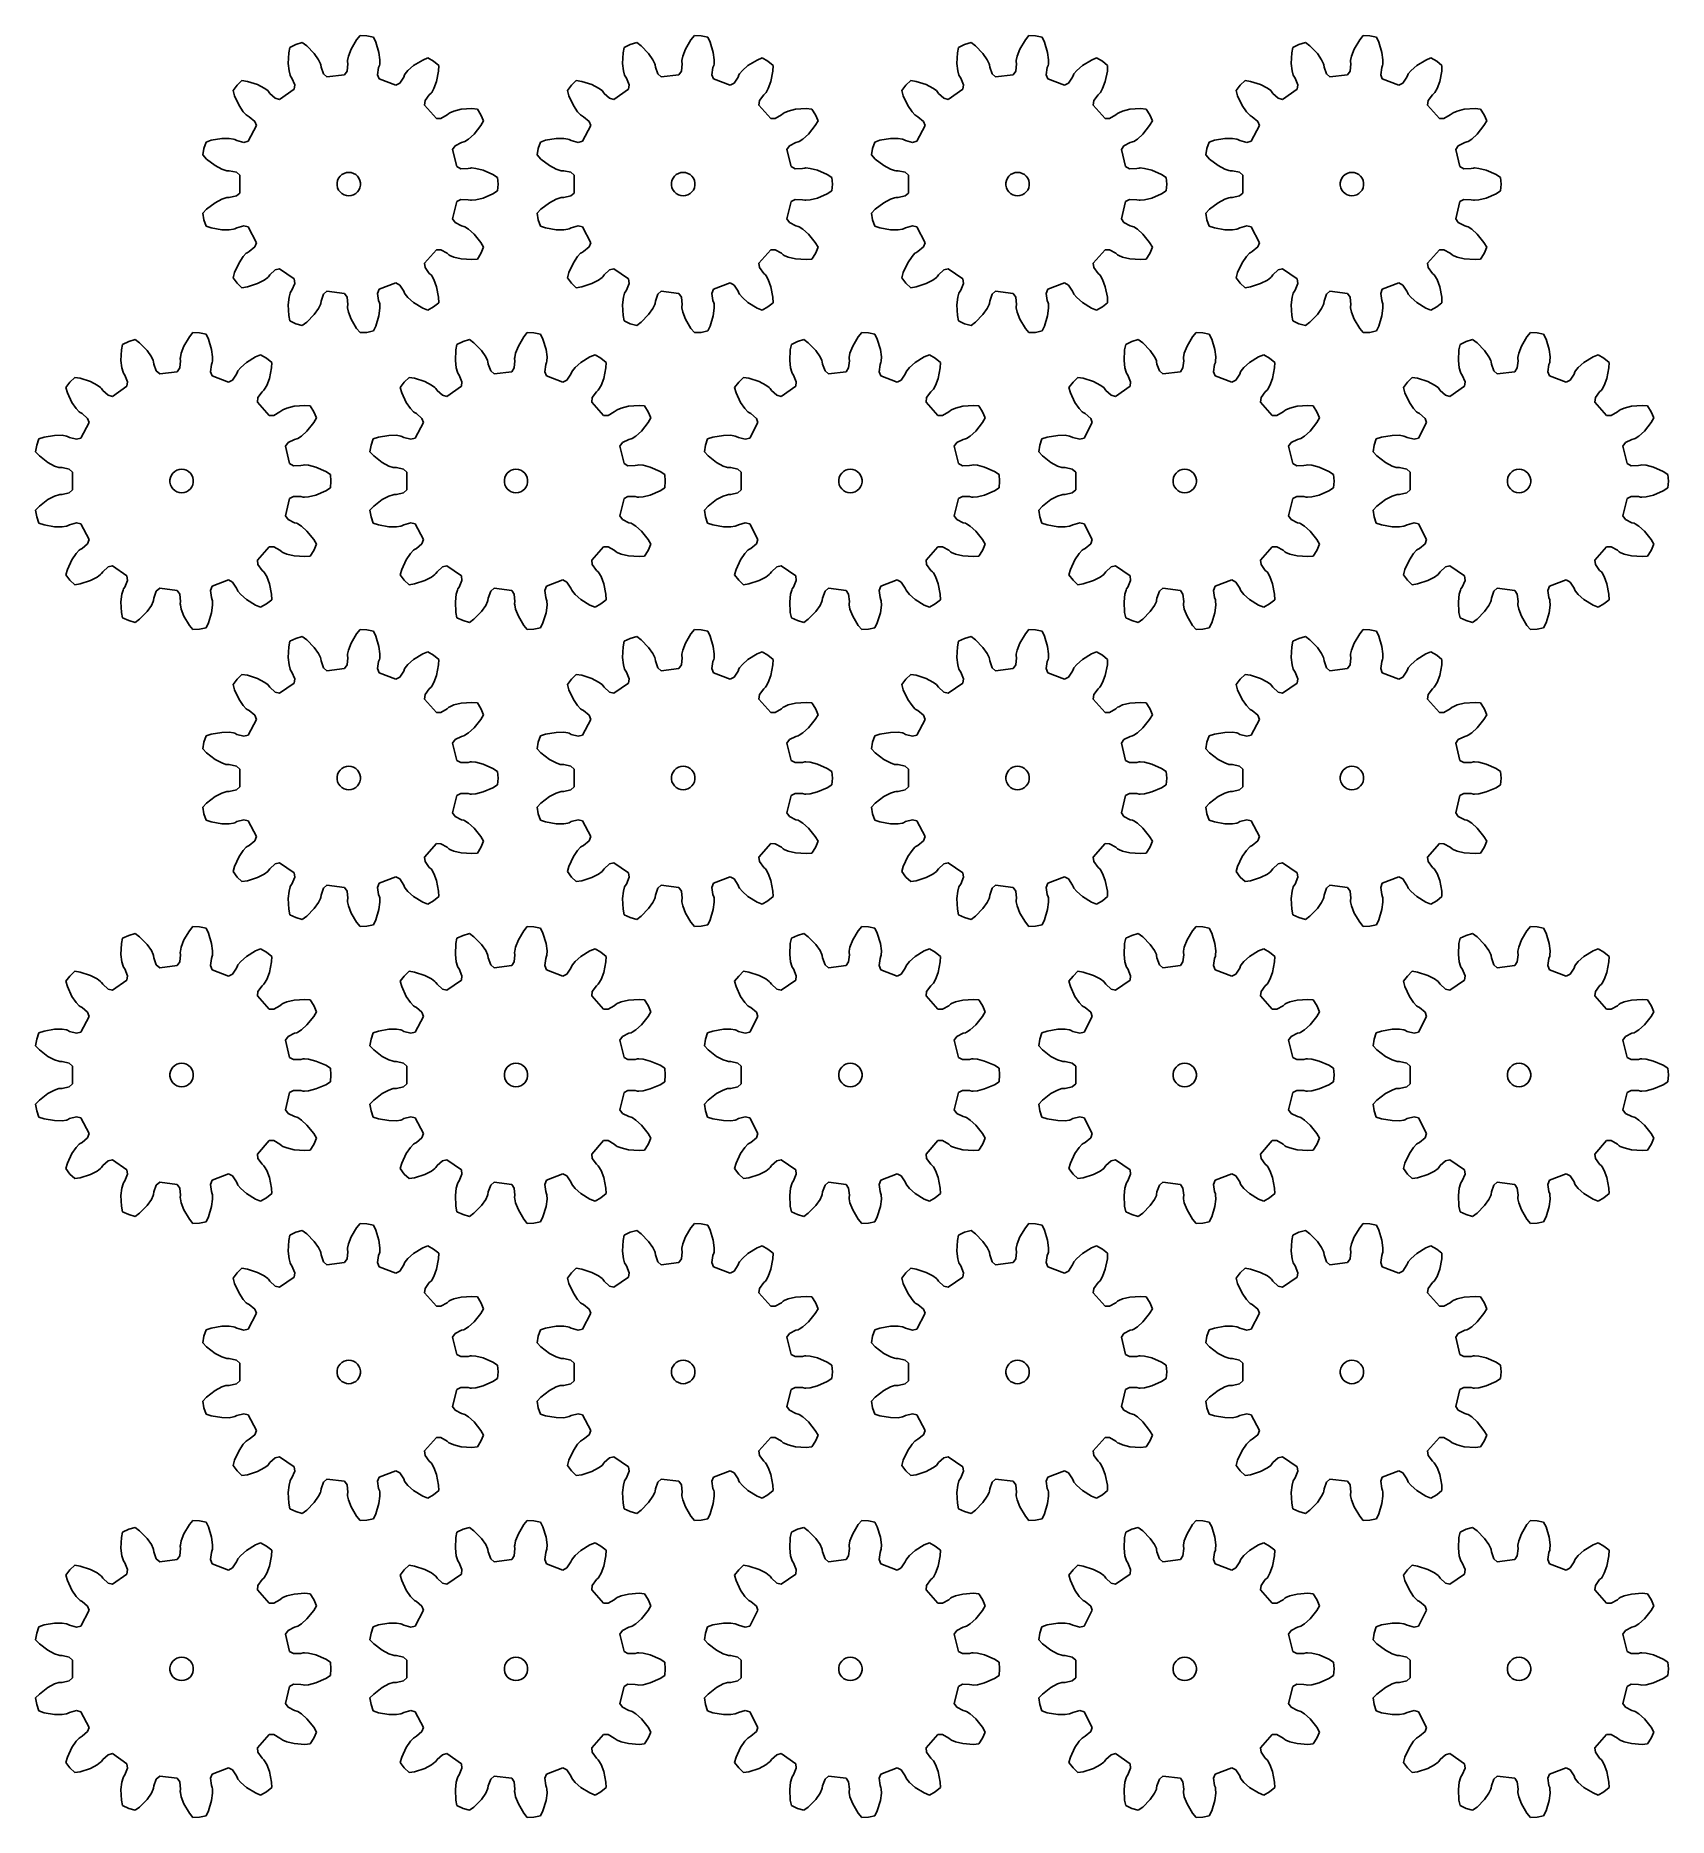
# Model space of a CAD drawing. Extents: x 0 to 209, y 0 to 228.
import ezdxf

# ---------------------------------------------------------------- set-up
doc = ezdxf.new("R2010")
doc.units = 0

msp = doc.modelspace()

# ---------------------------------------------------------------- linework, layer by layer
for p, q in [((41.52, 227.93), (41.07, 227.38)), ((42.37, 227.89), (41.52, 227.93)), ((84.3, 227.93), (83.85, 227.38)), ((85.15, 227.89), (84.3, 227.93)), ((127.08, 227.93), (126.63, 227.38)), ((127.93, 227.89), (127.08, 227.93)), ((169.86, 227.93), (169.41, 227.38)), ((170.71, 227.89), (169.86, 227.93)), ((32.38, 225.73), (32.31, 224.36)), ((32.52, 226.42), (32.38, 225.73)), ((33.3, 226.79), (32.52, 226.42)), ((34.12, 227.03), (33.3, 226.79)), ((34.69, 226.61), (34.12, 227.03)), ((35.65, 225.63), (34.69, 226.61)), ((40.37, 226.2), (40.02, 225.31)), ((41.07, 227.38), (40.37, 226.2)), ((43.22, 227.72), (42.37, 227.89)), ((43.52, 227.09), (43.22, 227.72)), ((43.91, 225.77), (43.52, 227.09)), ((44.04, 224.82), (43.91, 225.77)), ((75.16, 225.73), (75.09, 224.36)), ((75.3, 226.42), (75.16, 225.73)), ((76.08, 226.79), (75.3, 226.42)), ((76.9, 227.03), (76.08, 226.79)), ((77.47, 226.61), (76.9, 227.03)), ((78.43, 225.63), (77.47, 226.61)), ((83.15, 226.2), (82.8, 225.31)), ((83.85, 227.38), (83.15, 226.2)), ((86, 227.72), (85.15, 227.89)), ((86.3, 227.09), (86, 227.72)), ((86.69, 225.77), (86.3, 227.09)), ((86.82, 224.82), (86.69, 225.77)), ((117.94, 225.73), (117.87, 224.36)), ((118.08, 226.42), (117.94, 225.73)), ((118.86, 226.79), (118.08, 226.42)), ((119.68, 227.03), (118.86, 226.79)), ((120.25, 226.61), (119.68, 227.03)), ((121.21, 225.63), (120.25, 226.61)), ((125.93, 226.2), (125.58, 225.31)), ((126.63, 227.38), (125.93, 226.2)), ((128.77, 227.72), (127.93, 227.89)), ((129.08, 227.09), (128.77, 227.72)), ((129.47, 225.77), (129.08, 227.09)), ((129.6, 224.82), (129.47, 225.77)), ((160.72, 225.73), (160.65, 224.36)), ((160.86, 226.42), (160.72, 225.73)), ((161.64, 226.79), (160.86, 226.42)), ((162.46, 227.03), (161.64, 226.79)), ((163.03, 226.61), (162.46, 227.03)), ((163.99, 225.63), (163.03, 226.61)), ((168.71, 226.2), (168.36, 225.31)), ((169.41, 227.38), (168.71, 226.2)), ((171.55, 227.72), (170.71, 227.89)), ((171.86, 227.09), (171.55, 227.72)), ((172.25, 225.77), (171.86, 227.09)), ((172.38, 224.82), (172.25, 225.77)), ((32.31, 224.36), (32.42, 223.41)), ((32.42, 223.41), (32.57, 222.87)), ((36.2, 224.84), (35.65, 225.63)), ((36.44, 224.34), (36.2, 224.84)), ((36.48, 224.2), (36.44, 224.34)), ((36.52, 223.9), (36.48, 224.2)), ((36.83, 223.03), (36.52, 223.9)), ((39.84, 223.4), (39.52, 222.92)), ((39.94, 224.32), (39.84, 223.4)), ((39.91, 224.76), (39.9, 224.61)), ((39.9, 224.61), (39.94, 224.32)), ((40.02, 225.31), (39.91, 224.76)), ((43.75, 222.92), (43.88, 223.84)), ((43.88, 223.84), (43.99, 224.12)), ((43.99, 224.12), (44.02, 224.26)), ((44.02, 224.26), (44.04, 224.82)), ((47.64, 223.45), (47.28, 223.02)), ((48.36, 224.09), (47.64, 223.45)), ((49.53, 224.81), (48.36, 224.09)), ((50.18, 225.08), (49.53, 224.81)), ((50.92, 224.65), (50.18, 225.08)), ((51.59, 224.11), (50.92, 224.65)), ((51.3, 222.06), (51.56, 223.4)), ((51.56, 223.4), (51.59, 224.11)), ((75.09, 224.36), (75.2, 223.41)), ((75.2, 223.41), (75.35, 222.87)), ((78.98, 224.84), (78.43, 225.63)), ((79.22, 224.34), (78.98, 224.84)), ((79.26, 224.2), (79.22, 224.34)), ((79.3, 223.9), (79.26, 224.2)), ((79.61, 223.03), (79.3, 223.9)), ((82.62, 223.4), (82.3, 222.92)), ((82.72, 224.32), (82.62, 223.4)), ((82.69, 224.76), (82.68, 224.61)), ((82.68, 224.61), (82.72, 224.32)), ((82.8, 225.31), (82.69, 224.76)), ((86.53, 222.92), (86.66, 223.84)), ((86.66, 223.84), (86.77, 224.12)), ((86.77, 224.12), (86.8, 224.26)), ((86.8, 224.26), (86.82, 224.82)), ((90.42, 223.45), (90.06, 223.02)), ((91.14, 224.09), (90.42, 223.45)), ((92.31, 224.81), (91.14, 224.09)), ((92.96, 225.08), (92.31, 224.81)), ((93.7, 224.65), (92.96, 225.08)), ((94.37, 224.11), (93.7, 224.65)), ((94.08, 222.06), (94.34, 223.4)), ((94.34, 223.4), (94.37, 224.11)), ((117.87, 224.36), (117.98, 223.41)), ((117.98, 223.41), (118.13, 222.87)), ((121.76, 224.84), (121.21, 225.63)), ((122, 224.34), (121.76, 224.84)), ((122.04, 224.2), (122, 224.34)), ((122.08, 223.9), (122.04, 224.2)), ((122.39, 223.03), (122.08, 223.9)), ((125.4, 223.4), (125.08, 222.92)), ((125.5, 224.32), (125.4, 223.4)), ((125.47, 224.76), (125.46, 224.61)), ((125.46, 224.61), (125.5, 224.32)), ((125.58, 225.31), (125.47, 224.76)), ((129.31, 222.92), (129.44, 223.84)), ((129.44, 223.84), (129.55, 224.12)), ((129.55, 224.12), (129.58, 224.26)), ((129.58, 224.26), (129.6, 224.82)), ((133.2, 223.45), (132.84, 223.02)), ((133.92, 224.09), (133.2, 223.45)), ((135.09, 224.81), (133.92, 224.09)), ((135.74, 225.08), (135.09, 224.81)), ((136.48, 224.65), (135.74, 225.08)), ((137.15, 224.11), (136.48, 224.65)), ((136.86, 222.06), (137.12, 223.4)), ((137.12, 223.4), (137.15, 224.11)), ((160.65, 224.36), (160.76, 223.41)), ((160.76, 223.41), (160.91, 222.87)), ((164.54, 224.84), (163.99, 225.63)), ((164.78, 224.34), (164.54, 224.84)), ((164.82, 224.2), (164.78, 224.34)), ((164.86, 223.9), (164.82, 224.2)), ((165.17, 223.03), (164.86, 223.9)), ((168.18, 223.4), (167.86, 222.92)), ((168.28, 224.32), (168.18, 223.4)), ((168.25, 224.76), (168.24, 224.61)), ((168.24, 224.61), (168.28, 224.32)), ((168.36, 225.31), (168.25, 224.76)), ((172.09, 222.92), (172.22, 223.84)), ((172.22, 223.84), (172.33, 224.12)), ((172.33, 224.12), (172.36, 224.26)), ((172.36, 224.26), (172.38, 224.82)), ((175.98, 223.45), (175.62, 223.02)), ((176.7, 224.09), (175.98, 223.45)), ((177.87, 224.81), (176.7, 224.09)), ((178.52, 225.08), (177.87, 224.81)), ((179.26, 224.65), (178.52, 225.08)), ((179.93, 224.11), (179.26, 224.65)), ((179.64, 222.06), (179.9, 223.4)), ((179.9, 223.4), (179.93, 224.11)), ((25.78, 221.6), (25.26, 220.91)), ((26.4, 222.19), (25.78, 221.6)), ((27.09, 222.08), (26.4, 222.19)), ((28.39, 221.66), (27.09, 222.08)), ((29.25, 221.22), (28.39, 221.66)), ((29.7, 220.89), (29.25, 221.22)), ((32.57, 222.87), (32.63, 222.74)), ((32.63, 222.74), (32.8, 222.49)), ((32.8, 222.49), (33.15, 221.63)), ((33.15, 221.63), (33.08, 221.07)), ((37.26, 222.65), (36.83, 223.03)), ((39.52, 222.92), (37.26, 222.65)), ((43.96, 222.39), (43.75, 222.92)), ((46.08, 221.58), (43.96, 222.39)), ((46.59, 221.85), (46.08, 221.58)), ((47.1, 222.62), (46.59, 221.85)), ((47.21, 222.9), (47.1, 222.62)), ((47.28, 223.02), (47.21, 222.9)), ((50.69, 220.67), (50.96, 221.16)), ((50.96, 221.16), (51.3, 222.06)), ((68.56, 221.6), (68.04, 220.91)), ((69.18, 222.19), (68.56, 221.6)), ((69.87, 222.08), (69.18, 222.19)), ((71.17, 221.66), (69.87, 222.08)), ((72.03, 221.22), (71.17, 221.66)), ((72.48, 220.89), (72.03, 221.22)), ((75.35, 222.87), (75.41, 222.74)), ((75.41, 222.74), (75.58, 222.49)), ((75.58, 222.49), (75.93, 221.63)), ((75.93, 221.63), (75.86, 221.07)), ((80.04, 222.65), (79.61, 223.03)), ((82.3, 222.92), (80.04, 222.65)), ((86.74, 222.39), (86.53, 222.92)), ((88.86, 221.58), (86.74, 222.39)), ((89.37, 221.85), (88.86, 221.58)), ((89.88, 222.62), (89.37, 221.85)), ((89.99, 222.9), (89.88, 222.62)), ((90.06, 223.02), (89.99, 222.9)), ((93.47, 220.67), (93.74, 221.16)), ((93.74, 221.16), (94.08, 222.06)), ((111.34, 221.6), (110.82, 220.91)), ((111.96, 222.19), (111.34, 221.6)), ((112.65, 222.08), (111.96, 222.19)), ((113.95, 221.66), (112.65, 222.08)), ((114.81, 221.22), (113.95, 221.66)), ((115.26, 220.89), (114.81, 221.22)), ((118.13, 222.87), (118.19, 222.74)), ((118.19, 222.74), (118.36, 222.49)), ((118.36, 222.49), (118.71, 221.63)), ((118.71, 221.63), (118.64, 221.07)), ((122.82, 222.65), (122.39, 223.03)), ((125.08, 222.92), (122.82, 222.65)), ((129.52, 222.39), (129.31, 222.92)), ((131.64, 221.58), (129.52, 222.39)), ((132.15, 221.85), (131.64, 221.58)), ((132.66, 222.62), (132.15, 221.85)), ((132.77, 222.9), (132.66, 222.62)), ((132.84, 223.02), (132.77, 222.9)), ((136.25, 220.67), (136.52, 221.16)), ((136.52, 221.16), (136.86, 222.06)), ((154.12, 221.6), (153.6, 220.91)), ((154.74, 222.19), (154.12, 221.6)), ((155.43, 222.08), (154.74, 222.19)), ((156.73, 221.66), (155.43, 222.08)), ((157.59, 221.22), (156.73, 221.66)), ((158.04, 220.89), (157.59, 221.22)), ((160.91, 222.87), (160.97, 222.74)), ((160.97, 222.74), (161.14, 222.49)), ((161.14, 222.49), (161.49, 221.63)), ((161.49, 221.63), (161.42, 221.07)), ((165.6, 222.65), (165.17, 223.03)), ((167.86, 222.92), (165.6, 222.65)), ((172.3, 222.39), (172.09, 222.92)), ((174.42, 221.58), (172.3, 222.39)), ((174.93, 221.85), (174.42, 221.58)), ((175.44, 222.62), (174.93, 221.85)), ((175.55, 222.9), (175.44, 222.62)), ((175.62, 223.02), (175.55, 222.9)), ((179.03, 220.67), (179.3, 221.16)), ((179.3, 221.16), (179.64, 222.06)), ((25.26, 220.91), (25.45, 220.23)), ((25.45, 220.23), (26.03, 218.99)), ((26.03, 218.99), (26.57, 218.19)), ((29.8, 220.78), (29.7, 220.89)), ((29.97, 220.54), (29.8, 220.78)), ((30.65, 219.91), (29.97, 220.54)), ((31.21, 219.77), (30.65, 219.91)), ((33.08, 221.07), (31.21, 219.77)), ((49.76, 219.04), (49.83, 219.61)), ((51.27, 217.34), (49.76, 219.04)), ((49.83, 219.61), (50.37, 220.36)), ((50.37, 220.36), (50.6, 220.56)), ((50.6, 220.56), (50.69, 220.67)), ((68.04, 220.91), (68.23, 220.23)), ((68.23, 220.23), (68.81, 218.99)), ((68.81, 218.99), (69.35, 218.19)), ((72.58, 220.78), (72.48, 220.89)), ((72.75, 220.54), (72.58, 220.78)), ((73.43, 219.91), (72.75, 220.54)), ((73.99, 219.77), (73.43, 219.91)), ((75.86, 221.07), (73.99, 219.77)), ((92.54, 219.04), (92.61, 219.61)), ((94.05, 217.34), (92.54, 219.04)), ((92.61, 219.61), (93.15, 220.36)), ((93.15, 220.36), (93.38, 220.56)), ((93.38, 220.56), (93.47, 220.67)), ((110.82, 220.91), (111.01, 220.23)), ((111.01, 220.23), (111.59, 218.99)), ((111.59, 218.99), (112.13, 218.19)), ((115.36, 220.78), (115.26, 220.89)), ((115.53, 220.54), (115.36, 220.78)), ((116.21, 219.91), (115.53, 220.54)), ((116.77, 219.77), (116.21, 219.91)), ((118.64, 221.07), (116.77, 219.77)), ((135.32, 219.04), (135.39, 219.61)), ((136.83, 217.34), (135.32, 219.04)), ((135.39, 219.61), (135.93, 220.36)), ((135.93, 220.36), (136.16, 220.56)), ((136.16, 220.56), (136.25, 220.67)), ((153.6, 220.91), (153.79, 220.23)), ((153.79, 220.23), (154.37, 218.99)), ((154.37, 218.99), (154.91, 218.19)), ((158.14, 220.78), (158.04, 220.89)), ((158.31, 220.54), (158.14, 220.78)), ((158.99, 219.91), (158.31, 220.54)), ((159.55, 219.77), (158.99, 219.91)), ((161.42, 221.07), (159.55, 219.77)), ((178.1, 219.04), (178.17, 219.61)), ((179.61, 217.34), (178.1, 219.04)), ((178.17, 219.61), (178.71, 220.36)), ((178.71, 220.36), (178.94, 220.56)), ((178.94, 220.56), (179.03, 220.67)), ((26.57, 218.19), (26.95, 217.79)), ((26.95, 217.79), (27.07, 217.7)), ((27.07, 217.7), (27.33, 217.56)), ((27.33, 217.56), (28.04, 216.96)), ((28.04, 216.96), (28.24, 216.43)), ((51.85, 217.34), (51.27, 217.34)), ((52.65, 217.78), (51.85, 217.34)), ((52.88, 217.98), (52.65, 217.78)), ((53.01, 218.06), (52.88, 217.98)), ((53.52, 218.27), (53.01, 218.06)), ((54.45, 218.5), (53.52, 218.27)), ((55.82, 218.6), (54.45, 218.5)), ((56.52, 218.53), (55.82, 218.6)), ((56.98, 217.81), (56.52, 218.53)), ((56.97, 216.41), (57.32, 217.02)), ((57.32, 217.02), (56.98, 217.81)), ((69.35, 218.19), (69.73, 217.79)), ((69.73, 217.79), (69.85, 217.7)), ((69.85, 217.7), (70.11, 217.56)), ((70.11, 217.56), (70.82, 216.96)), ((70.82, 216.96), (71.02, 216.43)), ((94.63, 217.34), (94.05, 217.34)), ((95.43, 217.78), (94.63, 217.34)), ((95.66, 217.98), (95.43, 217.78)), ((95.79, 218.06), (95.66, 217.98)), ((96.3, 218.27), (95.79, 218.06)), ((97.23, 218.5), (96.3, 218.27)), ((98.6, 218.6), (97.23, 218.5)), ((99.3, 218.53), (98.6, 218.6)), ((99.76, 217.81), (99.3, 218.53)), ((99.75, 216.41), (100.1, 217.02)), ((100.1, 217.02), (99.76, 217.81)), ((112.13, 218.19), (112.51, 217.79)), ((112.51, 217.79), (112.63, 217.7)), ((112.63, 217.7), (112.89, 217.56)), ((112.89, 217.56), (113.6, 216.96)), ((113.6, 216.96), (113.8, 216.43)), ((137.41, 217.34), (136.83, 217.34)), ((138.21, 217.78), (137.41, 217.34)), ((138.44, 217.98), (138.21, 217.78)), ((138.57, 218.06), (138.44, 217.98)), ((139.08, 218.27), (138.57, 218.06)), ((140.01, 218.5), (139.08, 218.27)), ((141.38, 218.6), (140.01, 218.5)), ((142.08, 218.53), (141.38, 218.6)), ((142.54, 217.81), (142.08, 218.53)), ((142.53, 216.41), (142.88, 217.02)), ((142.88, 217.02), (142.54, 217.81)), ((154.91, 218.19), (155.29, 217.79)), ((155.29, 217.79), (155.41, 217.7)), ((155.41, 217.7), (155.67, 217.56)), ((155.67, 217.56), (156.38, 216.96)), ((156.38, 216.96), (156.58, 216.43)), ((180.19, 217.34), (179.61, 217.34)), ((180.99, 217.78), (180.19, 217.34)), ((181.22, 217.98), (180.99, 217.78)), ((181.35, 218.06), (181.22, 217.98)), ((181.86, 218.27), (181.35, 218.06)), ((182.79, 218.5), (181.86, 218.27)), ((184.16, 218.6), (182.79, 218.5)), ((184.86, 218.53), (184.16, 218.6)), ((185.32, 217.81), (184.86, 218.53)), ((185.31, 216.41), (185.66, 217.02)), ((185.66, 217.02), (185.32, 217.81)), ((21.8, 214.32), (21.53, 213.5)), ((22.47, 214.55), (21.8, 214.32)), ((23.82, 214.78), (22.47, 214.55)), ((24.78, 214.78), (23.82, 214.78)), ((25.33, 214.7), (24.78, 214.78)), ((25.47, 214.65), (25.33, 214.7)), ((25.74, 214.51), (25.47, 214.65)), ((26.63, 214.27), (25.74, 214.51)), ((27.19, 214.41), (26.63, 214.27)), ((28.24, 216.43), (27.19, 214.41)), ((53.68, 213.85), (54.5, 214.26)), ((54.5, 214.26), (54.79, 214.34)), ((54.79, 214.34), (54.93, 214.39)), ((54.93, 214.39), (55.4, 214.69)), ((55.4, 214.69), (56.11, 215.34)), ((56.11, 215.34), (56.97, 216.41)), ((64.58, 214.32), (64.31, 213.5)), ((65.25, 214.55), (64.58, 214.32)), ((66.6, 214.78), (65.25, 214.55)), ((67.56, 214.78), (66.6, 214.78)), ((68.11, 214.7), (67.56, 214.78)), ((68.25, 214.65), (68.11, 214.7)), ((68.52, 214.51), (68.25, 214.65)), ((69.41, 214.27), (68.52, 214.51)), ((69.97, 214.41), (69.41, 214.27)), ((71.02, 216.43), (69.97, 214.41)), ((96.46, 213.85), (97.28, 214.26)), ((97.28, 214.26), (97.57, 214.34)), ((97.57, 214.34), (97.71, 214.39)), ((97.71, 214.39), (98.18, 214.69)), ((98.18, 214.69), (98.89, 215.34)), ((98.89, 215.34), (99.75, 216.41)), ((107.36, 214.32), (107.09, 213.5)), ((108.03, 214.55), (107.36, 214.32)), ((109.38, 214.78), (108.03, 214.55)), ((110.34, 214.78), (109.38, 214.78)), ((110.89, 214.7), (110.34, 214.78)), ((111.03, 214.65), (110.89, 214.7)), ((111.3, 214.51), (111.03, 214.65)), ((112.19, 214.27), (111.3, 214.51)), ((112.75, 214.41), (112.19, 214.27)), ((113.8, 216.43), (112.75, 214.41)), ((139.24, 213.85), (140.06, 214.26)), ((140.06, 214.26), (140.35, 214.34)), ((140.35, 214.34), (140.49, 214.39)), ((140.49, 214.39), (140.96, 214.69)), ((140.96, 214.69), (141.67, 215.34)), ((141.67, 215.34), (142.53, 216.41)), ((150.14, 214.32), (149.87, 213.5)), ((150.81, 214.55), (150.14, 214.32)), ((152.16, 214.78), (150.81, 214.55)), ((153.12, 214.78), (152.16, 214.78)), ((153.67, 214.7), (153.12, 214.78)), ((153.81, 214.65), (153.67, 214.7)), ((154.08, 214.51), (153.81, 214.65)), ((154.97, 214.27), (154.08, 214.51)), ((155.53, 214.41), (154.97, 214.27)), ((156.58, 216.43), (155.53, 214.41)), ((182.02, 213.85), (182.84, 214.26)), ((182.84, 214.26), (183.13, 214.34)), ((183.13, 214.34), (183.27, 214.39)), ((183.27, 214.39), (183.74, 214.69)), ((183.74, 214.69), (184.45, 215.34)), ((184.45, 215.34), (185.31, 216.41)), ((21.53, 213.5), (21.39, 212.66)), ((21.39, 212.66), (21.87, 212.14)), ((21.87, 212.14), (22.96, 211.31)), ((53.35, 213.38), (53.68, 213.85)), ((53.89, 211.17), (53.35, 213.38)), ((64.31, 213.5), (64.17, 212.66)), ((64.17, 212.66), (64.65, 212.14)), ((64.65, 212.14), (65.74, 211.31)), ((96.13, 213.38), (96.46, 213.85)), ((96.67, 211.17), (96.13, 213.38)), ((107.09, 213.5), (106.95, 212.66)), ((106.95, 212.66), (107.43, 212.14)), ((107.43, 212.14), (108.52, 211.31)), ((138.91, 213.38), (139.24, 213.85)), ((139.45, 211.17), (138.91, 213.38)), ((149.87, 213.5), (149.73, 212.66)), ((149.73, 212.66), (150.21, 212.14)), ((150.21, 212.14), (151.3, 211.31)), ((181.69, 213.38), (182.02, 213.85)), ((182.23, 211.17), (181.69, 213.38)), ((22.96, 211.31), (23.81, 210.86)), ((23.81, 210.86), (24.34, 210.68)), ((24.34, 210.68), (24.48, 210.65)), ((24.48, 210.65), (24.78, 210.65)), ((24.78, 210.65), (25.69, 210.45)), ((25.69, 210.45), (26.12, 210.07)), ((26.12, 210.07), (26.12, 207.79)), ((38.77, 209.68), (38.96, 209.94)), ((38.96, 209.94), (39.19, 210.15)), ((39.19, 210.15), (39.46, 210.3)), ((39.46, 210.3), (39.76, 210.4)), ((39.76, 210.4), (40.07, 210.43)), ((40.07, 210.43), (40.38, 210.4)), ((40.38, 210.4), (40.68, 210.3)), ((40.68, 210.3), (40.95, 210.15)), ((40.95, 210.15), (41.19, 209.94)), ((41.19, 209.94), (41.37, 209.68)), ((54.4, 210.9), (53.89, 211.17)), ((55.33, 210.92), (54.4, 210.9)), ((55.62, 210.99), (55.33, 210.92)), ((55.77, 211), (55.62, 210.99)), ((56.32, 210.95), (55.77, 211)), ((57.25, 210.72), (56.32, 210.95)), ((58.51, 210.17), (57.25, 210.72)), ((59.1, 209.79), (58.51, 210.17)), ((59.17, 208.93), (59.1, 209.79)), ((65.74, 211.31), (66.59, 210.86)), ((66.59, 210.86), (67.12, 210.68)), ((67.12, 210.68), (67.26, 210.65)), ((67.26, 210.65), (67.56, 210.65)), ((67.56, 210.65), (68.47, 210.45)), ((68.47, 210.45), (68.9, 210.07)), ((68.9, 210.07), (68.9, 207.79)), ((81.55, 209.68), (81.74, 209.94)), ((81.74, 209.94), (81.97, 210.15)), ((81.97, 210.15), (82.24, 210.3)), ((82.24, 210.3), (82.54, 210.4)), ((82.54, 210.4), (82.85, 210.43)), ((82.85, 210.43), (83.16, 210.4)), ((83.16, 210.4), (83.46, 210.3)), ((83.46, 210.3), (83.73, 210.15)), ((83.73, 210.15), (83.97, 209.94)), ((83.97, 209.94), (84.15, 209.68)), ((97.18, 210.9), (96.67, 211.17)), ((98.11, 210.92), (97.18, 210.9)), ((98.4, 210.99), (98.11, 210.92)), ((98.55, 211), (98.4, 210.99)), ((99.1, 210.95), (98.55, 211)), ((100.03, 210.72), (99.1, 210.95)), ((101.29, 210.17), (100.03, 210.72)), ((101.88, 209.79), (101.29, 210.17)), ((101.95, 208.93), (101.88, 209.79)), ((108.52, 211.31), (109.37, 210.86)), ((109.37, 210.86), (109.9, 210.68)), ((109.9, 210.68), (110.04, 210.65)), ((110.04, 210.65), (110.34, 210.65)), ((110.34, 210.65), (111.25, 210.45)), ((111.25, 210.45), (111.68, 210.07)), ((111.68, 210.07), (111.68, 207.79)), ((124.33, 209.68), (124.52, 209.94)), ((124.52, 209.94), (124.75, 210.15)), ((124.75, 210.15), (125.02, 210.3)), ((125.02, 210.3), (125.32, 210.4)), ((125.32, 210.4), (125.63, 210.43)), ((125.63, 210.43), (125.94, 210.4)), ((125.94, 210.4), (126.24, 210.3)), ((126.24, 210.3), (126.51, 210.15)), ((126.51, 210.15), (126.75, 209.94)), ((126.75, 209.94), (126.93, 209.68)), ((139.96, 210.9), (139.45, 211.17)), ((140.89, 210.92), (139.96, 210.9)), ((141.18, 210.99), (140.89, 210.92)), ((141.33, 211), (141.18, 210.99)), ((141.88, 210.95), (141.33, 211)), ((142.81, 210.72), (141.88, 210.95)), ((144.07, 210.17), (142.81, 210.72)), ((144.66, 209.79), (144.07, 210.17)), ((144.73, 208.93), (144.66, 209.79)), ((151.3, 211.31), (152.15, 210.86)), ((152.15, 210.86), (152.68, 210.68)), ((152.68, 210.68), (152.82, 210.65)), ((152.82, 210.65), (153.12, 210.65)), ((153.12, 210.65), (154.03, 210.45)), ((154.03, 210.45), (154.46, 210.07)), ((154.46, 210.07), (154.46, 207.79)), ((167.11, 209.68), (167.3, 209.94)), ((167.3, 209.94), (167.53, 210.15)), ((167.53, 210.15), (167.8, 210.3)), ((167.8, 210.3), (168.1, 210.4)), ((168.1, 210.4), (168.41, 210.43)), ((168.41, 210.43), (168.72, 210.4)), ((168.72, 210.4), (169.02, 210.3)), ((169.02, 210.3), (169.29, 210.15)), ((169.29, 210.15), (169.53, 209.94)), ((169.53, 209.94), (169.71, 209.68)), ((182.74, 210.9), (182.23, 211.17)), ((183.67, 210.92), (182.74, 210.9)), ((183.96, 210.99), (183.67, 210.92)), ((184.11, 211), (183.96, 210.99)), ((184.66, 210.95), (184.11, 211)), ((185.59, 210.72), (184.66, 210.95)), ((186.85, 210.17), (185.59, 210.72)), ((187.44, 209.79), (186.85, 210.17)), ((187.51, 208.93), (187.44, 209.79)), ((25.69, 207.42), (24.78, 207.21)), ((26.12, 207.79), (25.69, 207.42)), ((38.58, 209.09), (38.64, 209.4)), ((38.58, 208.78), (38.58, 209.09)), ((38.64, 208.47), (38.58, 208.78)), ((38.64, 209.4), (38.77, 209.68)), ((38.77, 208.18), (38.64, 208.47)), ((38.96, 207.93), (38.77, 208.18)), ((39.19, 207.72), (38.96, 207.93)), ((39.46, 207.56), (39.19, 207.72)), ((39.76, 207.47), (39.46, 207.56)), ((40.07, 207.43), (39.76, 207.47)), ((40.38, 207.47), (40.07, 207.43)), ((40.68, 207.56), (40.38, 207.47)), ((40.95, 207.72), (40.68, 207.56)), ((41.19, 207.93), (40.95, 207.72)), ((41.37, 208.18), (41.19, 207.93)), ((41.37, 209.68), (41.5, 209.4)), ((41.5, 208.47), (41.37, 208.18)), ((41.5, 209.4), (41.56, 209.09)), ((41.56, 208.78), (41.5, 208.47)), ((41.56, 209.09), (41.56, 208.78)), ((57.25, 207.15), (58.51, 207.7)), ((58.51, 207.7), (59.1, 208.08)), ((59.1, 208.08), (59.17, 208.93)), ((68.47, 207.42), (67.56, 207.21)), ((68.9, 207.79), (68.47, 207.42)), ((81.36, 209.09), (81.42, 209.4)), ((81.36, 208.78), (81.36, 209.09)), ((81.42, 208.47), (81.36, 208.78)), ((81.42, 209.4), (81.55, 209.68)), ((81.55, 208.18), (81.42, 208.47)), ((81.74, 207.93), (81.55, 208.18)), ((81.97, 207.72), (81.74, 207.93)), ((82.24, 207.56), (81.97, 207.72)), ((82.54, 207.47), (82.24, 207.56)), ((82.85, 207.43), (82.54, 207.47)), ((83.16, 207.47), (82.85, 207.43)), ((83.46, 207.56), (83.16, 207.47)), ((83.73, 207.72), (83.46, 207.56)), ((83.97, 207.93), (83.73, 207.72)), ((84.15, 208.18), (83.97, 207.93)), ((84.15, 209.68), (84.28, 209.4)), ((84.28, 208.47), (84.15, 208.18)), ((84.28, 209.4), (84.34, 209.09)), ((84.34, 208.78), (84.28, 208.47)), ((84.34, 209.09), (84.34, 208.78)), ((100.03, 207.15), (101.29, 207.7)), ((101.29, 207.7), (101.88, 208.08)), ((101.88, 208.08), (101.95, 208.93)), ((111.25, 207.42), (110.34, 207.21)), ((111.68, 207.79), (111.25, 207.42)), ((124.14, 209.09), (124.2, 209.4)), ((124.14, 208.78), (124.14, 209.09)), ((124.2, 208.47), (124.14, 208.78)), ((124.2, 209.4), (124.33, 209.68)), ((124.33, 208.18), (124.2, 208.47)), ((124.52, 207.93), (124.33, 208.18)), ((124.75, 207.72), (124.52, 207.93)), ((125.02, 207.56), (124.75, 207.72)), ((125.32, 207.47), (125.02, 207.56)), ((125.63, 207.43), (125.32, 207.47)), ((125.94, 207.47), (125.63, 207.43)), ((126.24, 207.56), (125.94, 207.47)), ((126.51, 207.72), (126.24, 207.56)), ((126.75, 207.93), (126.51, 207.72)), ((126.93, 208.18), (126.75, 207.93)), ((126.93, 209.68), (127.06, 209.4)), ((127.06, 208.47), (126.93, 208.18)), ((127.06, 209.4), (127.12, 209.09)), ((127.12, 208.78), (127.06, 208.47)), ((127.12, 209.09), (127.12, 208.78)), ((142.81, 207.15), (144.07, 207.7)), ((144.07, 207.7), (144.66, 208.08)), ((144.66, 208.08), (144.73, 208.93)), ((154.03, 207.42), (153.12, 207.21)), ((154.46, 207.79), (154.03, 207.42)), ((166.92, 209.09), (166.98, 209.4)), ((166.92, 208.78), (166.92, 209.09)), ((166.98, 208.47), (166.92, 208.78)), ((166.98, 209.4), (167.11, 209.68)), ((167.11, 208.18), (166.98, 208.47)), ((167.3, 207.93), (167.11, 208.18)), ((167.53, 207.72), (167.3, 207.93)), ((167.8, 207.56), (167.53, 207.72)), ((168.1, 207.47), (167.8, 207.56)), ((168.41, 207.43), (168.1, 207.47)), ((168.72, 207.47), (168.41, 207.43)), ((169.02, 207.56), (168.72, 207.47)), ((169.29, 207.72), (169.02, 207.56)), ((169.53, 207.93), (169.29, 207.72)), ((169.71, 208.18), (169.53, 207.93)), ((169.71, 209.68), (169.84, 209.4)), ((169.84, 208.47), (169.71, 208.18)), ((169.84, 209.4), (169.9, 209.09)), ((169.9, 208.78), (169.84, 208.47)), ((169.9, 209.09), (169.9, 208.78)), ((185.59, 207.15), (186.85, 207.7)), ((186.85, 207.7), (187.44, 208.08)), ((187.44, 208.08), (187.51, 208.93)), ((21.87, 205.72), (21.39, 205.21)), ((21.39, 205.21), (21.53, 204.36)), ((22.96, 206.55), (21.87, 205.72)), ((23.81, 207.01), (22.96, 206.55)), ((24.34, 207.19), (23.81, 207.01)), ((24.48, 207.21), (24.34, 207.19)), ((24.78, 207.21), (24.48, 207.21)), ((53.35, 204.49), (53.89, 206.7)), ((53.89, 206.7), (54.4, 206.96)), ((54.4, 206.96), (55.33, 206.94)), ((55.33, 206.94), (55.62, 206.87)), ((55.62, 206.87), (55.77, 206.86)), ((55.77, 206.86), (56.32, 206.91)), ((56.32, 206.91), (57.25, 207.15)), ((64.65, 205.72), (64.17, 205.21)), ((64.17, 205.21), (64.31, 204.36)), ((65.74, 206.55), (64.65, 205.72)), ((66.59, 207.01), (65.74, 206.55)), ((67.12, 207.19), (66.59, 207.01)), ((67.26, 207.21), (67.12, 207.19)), ((67.56, 207.21), (67.26, 207.21)), ((96.13, 204.49), (96.67, 206.7)), ((96.67, 206.7), (97.18, 206.96)), ((97.18, 206.96), (98.11, 206.94)), ((98.11, 206.94), (98.4, 206.87)), ((98.4, 206.87), (98.55, 206.86)), ((98.55, 206.86), (99.1, 206.91)), ((99.1, 206.91), (100.03, 207.15)), ((107.43, 205.72), (106.95, 205.21)), ((106.95, 205.21), (107.09, 204.36)), ((108.52, 206.55), (107.43, 205.72)), ((109.37, 207.01), (108.52, 206.55)), ((109.9, 207.19), (109.37, 207.01)), ((110.04, 207.21), (109.9, 207.19)), ((110.34, 207.21), (110.04, 207.21)), ((138.91, 204.49), (139.45, 206.7)), ((139.45, 206.7), (139.96, 206.96)), ((139.96, 206.96), (140.89, 206.94)), ((140.89, 206.94), (141.18, 206.87)), ((141.18, 206.87), (141.33, 206.86)), ((141.33, 206.86), (141.88, 206.91)), ((141.88, 206.91), (142.81, 207.15)), ((150.21, 205.72), (149.73, 205.21)), ((149.73, 205.21), (149.87, 204.36)), ((151.3, 206.55), (150.21, 205.72)), ((152.15, 207.01), (151.3, 206.55)), ((152.68, 207.19), (152.15, 207.01)), ((152.82, 207.21), (152.68, 207.19)), ((153.12, 207.21), (152.82, 207.21)), ((181.69, 204.49), (182.23, 206.7)), ((182.23, 206.7), (182.74, 206.96)), ((182.74, 206.96), (183.67, 206.94)), ((183.67, 206.94), (183.96, 206.87)), ((183.96, 206.87), (184.11, 206.86)), ((184.11, 206.86), (184.66, 206.91)), ((184.66, 206.91), (185.59, 207.15)), ((21.53, 204.36), (21.8, 203.55)), ((21.8, 203.55), (22.47, 203.32)), ((22.47, 203.32), (23.82, 203.09)), ((23.82, 203.09), (24.78, 203.08)), ((24.78, 203.08), (25.33, 203.17)), ((25.33, 203.17), (25.47, 203.21)), ((25.47, 203.21), (25.74, 203.35)), ((25.74, 203.35), (26.63, 203.59)), ((26.63, 203.59), (27.19, 203.46)), ((27.19, 203.46), (28.24, 201.44)), ((53.68, 204.02), (53.35, 204.49)), ((54.5, 203.61), (53.68, 204.02)), ((54.79, 203.53), (54.5, 203.61)), ((54.93, 203.47), (54.79, 203.53)), ((55.4, 203.17), (54.93, 203.47)), ((56.11, 202.53), (55.4, 203.17)), ((64.31, 204.36), (64.58, 203.55)), ((64.58, 203.55), (65.25, 203.32)), ((65.25, 203.32), (66.6, 203.09)), ((66.6, 203.09), (67.56, 203.08)), ((67.56, 203.08), (68.11, 203.17)), ((68.11, 203.17), (68.25, 203.21)), ((68.25, 203.21), (68.52, 203.35)), ((68.52, 203.35), (69.41, 203.59)), ((69.41, 203.59), (69.97, 203.46)), ((69.97, 203.46), (71.02, 201.44)), ((96.46, 204.02), (96.13, 204.49)), ((97.28, 203.61), (96.46, 204.02)), ((97.57, 203.53), (97.28, 203.61)), ((97.71, 203.47), (97.57, 203.53)), ((98.18, 203.17), (97.71, 203.47)), ((98.89, 202.53), (98.18, 203.17)), ((107.09, 204.36), (107.36, 203.55)), ((107.36, 203.55), (108.03, 203.32)), ((108.03, 203.32), (109.38, 203.09)), ((109.38, 203.09), (110.34, 203.08)), ((110.34, 203.08), (110.89, 203.17)), ((110.89, 203.17), (111.03, 203.21)), ((111.03, 203.21), (111.3, 203.35)), ((111.3, 203.35), (112.19, 203.59)), ((112.19, 203.59), (112.75, 203.46)), ((112.75, 203.46), (113.8, 201.44)), ((139.24, 204.02), (138.91, 204.49)), ((140.06, 203.61), (139.24, 204.02)), ((140.35, 203.53), (140.06, 203.61)), ((140.49, 203.47), (140.35, 203.53)), ((140.96, 203.17), (140.49, 203.47)), ((141.67, 202.53), (140.96, 203.17)), ((149.87, 204.36), (150.14, 203.55)), ((150.14, 203.55), (150.81, 203.32)), ((150.81, 203.32), (152.16, 203.09)), ((152.16, 203.09), (153.12, 203.08)), ((153.12, 203.08), (153.67, 203.17)), ((153.67, 203.17), (153.81, 203.21)), ((153.81, 203.21), (154.08, 203.35)), ((154.08, 203.35), (154.97, 203.59)), ((154.97, 203.59), (155.53, 203.46)), ((155.53, 203.46), (156.58, 201.44)), ((182.02, 204.02), (181.69, 204.49)), ((182.84, 203.61), (182.02, 204.02)), ((183.13, 203.53), (182.84, 203.61)), ((183.27, 203.47), (183.13, 203.53)), ((183.74, 203.17), (183.27, 203.47)), ((184.45, 202.53), (183.74, 203.17)), ((28.04, 200.9), (27.33, 200.31)), ((28.24, 201.44), (28.04, 200.9)), ((56.97, 201.46), (56.11, 202.53)), ((57.32, 200.85), (56.97, 201.46)), ((56.98, 200.06), (57.32, 200.85)), ((70.82, 200.9), (70.11, 200.31)), ((71.02, 201.44), (70.82, 200.9)), ((99.75, 201.46), (98.89, 202.53)), ((100.1, 200.85), (99.75, 201.46)), ((99.76, 200.06), (100.1, 200.85)), ((113.6, 200.9), (112.89, 200.31)), ((113.8, 201.44), (113.6, 200.9)), ((142.53, 201.46), (141.67, 202.53)), ((142.88, 200.85), (142.53, 201.46)), ((142.54, 200.06), (142.88, 200.85)), ((156.38, 200.9), (155.67, 200.31)), ((156.58, 201.44), (156.38, 200.9)), ((185.31, 201.46), (184.45, 202.53)), ((185.66, 200.85), (185.31, 201.46)), ((185.32, 200.06), (185.66, 200.85)), ((26.03, 198.88), (25.45, 197.63)), ((26.57, 199.67), (26.03, 198.88)), ((26.95, 200.08), (26.57, 199.67)), ((27.07, 200.16), (26.95, 200.08)), ((27.33, 200.31), (27.07, 200.16)), ((49.76, 198.83), (51.27, 200.53)), ((49.83, 198.26), (49.76, 198.83)), ((51.27, 200.53), (51.85, 200.53)), ((51.85, 200.53), (52.65, 200.08)), ((52.65, 200.08), (52.88, 199.89)), ((52.88, 199.89), (53.01, 199.81)), ((53.01, 199.81), (53.52, 199.59)), ((53.52, 199.59), (54.45, 199.37)), ((54.45, 199.37), (55.82, 199.27)), ((55.82, 199.27), (56.52, 199.33)), ((56.52, 199.33), (56.98, 200.06)), ((68.81, 198.88), (68.23, 197.63)), ((69.35, 199.67), (68.81, 198.88)), ((69.73, 200.08), (69.35, 199.67)), ((69.85, 200.16), (69.73, 200.08)), ((70.11, 200.31), (69.85, 200.16)), ((92.54, 198.83), (94.05, 200.53)), ((92.61, 198.26), (92.54, 198.83)), ((94.05, 200.53), (94.63, 200.53)), ((94.63, 200.53), (95.43, 200.08)), ((95.43, 200.08), (95.66, 199.89)), ((95.66, 199.89), (95.79, 199.81)), ((95.79, 199.81), (96.3, 199.59)), ((96.3, 199.59), (97.23, 199.37)), ((97.23, 199.37), (98.6, 199.27)), ((98.6, 199.27), (99.3, 199.33)), ((99.3, 199.33), (99.76, 200.06)), ((111.59, 198.88), (111.01, 197.63)), ((112.13, 199.67), (111.59, 198.88)), ((112.51, 200.08), (112.13, 199.67)), ((112.63, 200.16), (112.51, 200.08)), ((112.89, 200.31), (112.63, 200.16)), ((135.32, 198.83), (136.83, 200.53)), ((135.39, 198.26), (135.32, 198.83)), ((136.83, 200.53), (137.41, 200.53)), ((137.41, 200.53), (138.21, 200.08)), ((138.21, 200.08), (138.44, 199.89)), ((138.44, 199.89), (138.57, 199.81)), ((138.57, 199.81), (139.08, 199.59)), ((139.08, 199.59), (140.01, 199.37)), ((140.01, 199.37), (141.38, 199.27)), ((141.38, 199.27), (142.08, 199.33)), ((142.08, 199.33), (142.54, 200.06)), ((154.37, 198.88), (153.79, 197.63)), ((154.91, 199.67), (154.37, 198.88)), ((155.29, 200.08), (154.91, 199.67)), ((155.41, 200.16), (155.29, 200.08)), ((155.67, 200.31), (155.41, 200.16)), ((178.1, 198.83), (179.61, 200.53)), ((178.17, 198.26), (178.1, 198.83)), ((179.61, 200.53), (180.19, 200.53)), ((180.19, 200.53), (180.99, 200.08)), ((180.99, 200.08), (181.22, 199.89)), ((181.22, 199.89), (181.35, 199.81)), ((181.35, 199.81), (181.86, 199.59)), ((181.86, 199.59), (182.79, 199.37)), ((182.79, 199.37), (184.16, 199.27)), ((184.16, 199.27), (184.86, 199.33)), ((184.86, 199.33), (185.32, 200.06)), ((25.45, 197.63), (25.26, 196.96)), ((25.26, 196.96), (25.78, 196.27)), ((25.78, 196.27), (26.4, 195.67)), ((27.09, 195.78), (28.39, 196.21)), ((28.39, 196.21), (29.25, 196.65)), ((29.25, 196.65), (29.7, 196.98)), ((29.7, 196.98), (29.8, 197.08)), ((29.8, 197.08), (29.97, 197.33)), ((29.97, 197.33), (30.65, 197.96)), ((30.65, 197.96), (31.21, 198.09)), ((31.21, 198.09), (33.08, 196.8)), ((33.15, 196.23), (32.8, 195.38)), ((33.08, 196.8), (33.15, 196.23)), ((43.96, 195.48), (46.08, 196.29)), ((46.08, 196.29), (46.59, 196.02)), ((46.59, 196.02), (47.1, 195.25)), ((50.37, 197.51), (49.83, 198.26)), ((50.6, 197.31), (50.37, 197.51)), ((50.69, 197.19), (50.6, 197.31)), ((50.96, 196.71), (50.69, 197.19)), ((51.3, 195.81), (50.96, 196.71)), ((68.23, 197.63), (68.04, 196.96)), ((68.04, 196.96), (68.56, 196.27)), ((68.56, 196.27), (69.18, 195.67)), ((69.87, 195.78), (71.17, 196.21)), ((71.17, 196.21), (72.03, 196.65)), ((72.03, 196.65), (72.48, 196.98)), ((72.48, 196.98), (72.58, 197.08)), ((72.58, 197.08), (72.75, 197.33)), ((72.75, 197.33), (73.43, 197.96)), ((73.43, 197.96), (73.99, 198.09)), ((73.99, 198.09), (75.86, 196.8)), ((75.93, 196.23), (75.58, 195.38)), ((75.86, 196.8), (75.93, 196.23)), ((86.74, 195.48), (88.86, 196.29)), ((88.86, 196.29), (89.37, 196.02)), ((89.37, 196.02), (89.88, 195.25)), ((93.15, 197.51), (92.61, 198.26)), ((93.38, 197.31), (93.15, 197.51)), ((93.47, 197.19), (93.38, 197.31)), ((93.74, 196.71), (93.47, 197.19)), ((94.08, 195.81), (93.74, 196.71)), ((111.01, 197.63), (110.82, 196.96)), ((110.82, 196.96), (111.34, 196.27)), ((111.34, 196.27), (111.96, 195.67)), ((112.65, 195.78), (113.95, 196.21)), ((113.95, 196.21), (114.81, 196.65)), ((114.81, 196.65), (115.26, 196.98)), ((115.26, 196.98), (115.36, 197.08)), ((115.36, 197.08), (115.53, 197.33)), ((115.53, 197.33), (116.21, 197.96)), ((116.21, 197.96), (116.77, 198.09)), ((116.77, 198.09), (118.64, 196.8)), ((118.71, 196.23), (118.36, 195.38)), ((118.64, 196.8), (118.71, 196.23)), ((129.52, 195.48), (131.64, 196.29)), ((131.64, 196.29), (132.15, 196.02)), ((132.15, 196.02), (132.66, 195.25)), ((135.93, 197.51), (135.39, 198.26)), ((136.16, 197.31), (135.93, 197.51)), ((136.25, 197.19), (136.16, 197.31)), ((136.52, 196.71), (136.25, 197.19)), ((136.86, 195.81), (136.52, 196.71)), ((153.79, 197.63), (153.6, 196.96)), ((153.6, 196.96), (154.12, 196.27)), ((154.12, 196.27), (154.74, 195.67)), ((155.43, 195.78), (156.73, 196.21)), ((156.73, 196.21), (157.59, 196.65)), ((157.59, 196.65), (158.04, 196.98)), ((158.04, 196.98), (158.14, 197.08)), ((158.14, 197.08), (158.31, 197.33)), ((158.31, 197.33), (158.99, 197.96)), ((158.99, 197.96), (159.55, 198.09)), ((159.55, 198.09), (161.42, 196.8)), ((161.49, 196.23), (161.14, 195.38)), ((161.42, 196.8), (161.49, 196.23)), ((172.3, 195.48), (174.42, 196.29)), ((174.42, 196.29), (174.93, 196.02)), ((174.93, 196.02), (175.44, 195.25)), ((178.71, 197.51), (178.17, 198.26)), ((178.94, 197.31), (178.71, 197.51)), ((179.03, 197.19), (178.94, 197.31)), ((179.3, 196.71), (179.03, 197.19)), ((179.64, 195.81), (179.3, 196.71)), ((26.4, 195.67), (27.09, 195.78)), ((32.42, 194.46), (32.31, 193.5)), ((32.57, 194.99), (32.42, 194.46)), ((32.63, 195.13), (32.57, 194.99)), ((32.8, 195.38), (32.63, 195.13)), ((36.48, 193.67), (36.52, 193.97)), ((36.52, 193.97), (36.83, 194.84)), ((36.83, 194.84), (37.26, 195.22)), ((37.26, 195.22), (39.52, 194.94)), ((39.52, 194.94), (39.84, 194.47)), ((39.84, 194.47), (39.94, 193.55)), ((43.75, 194.94), (43.96, 195.48)), ((43.88, 194.03), (43.75, 194.94)), ((43.99, 193.75), (43.88, 194.03)), ((44.02, 193.6), (43.99, 193.75)), ((47.1, 195.25), (47.21, 194.97)), ((47.21, 194.97), (47.28, 194.84)), ((47.28, 194.84), (47.64, 194.41)), ((47.64, 194.41), (48.36, 193.78)), ((48.36, 193.78), (49.53, 193.06)), ((50.92, 193.22), (51.59, 193.76)), ((51.56, 194.46), (51.3, 195.81)), ((51.59, 193.76), (51.56, 194.46)), ((69.18, 195.67), (69.87, 195.78)), ((75.2, 194.46), (75.09, 193.5)), ((75.35, 194.99), (75.2, 194.46)), ((75.41, 195.13), (75.35, 194.99)), ((75.58, 195.38), (75.41, 195.13)), ((79.26, 193.67), (79.3, 193.97)), ((79.3, 193.97), (79.61, 194.84)), ((79.61, 194.84), (80.04, 195.22)), ((80.04, 195.22), (82.3, 194.94)), ((82.3, 194.94), (82.62, 194.47)), ((82.62, 194.47), (82.72, 193.55)), ((86.53, 194.94), (86.74, 195.48)), ((86.66, 194.03), (86.53, 194.94)), ((86.77, 193.75), (86.66, 194.03)), ((86.8, 193.6), (86.77, 193.75)), ((89.88, 195.25), (89.99, 194.97)), ((89.99, 194.97), (90.06, 194.84)), ((90.06, 194.84), (90.42, 194.41)), ((90.42, 194.41), (91.14, 193.78)), ((91.14, 193.78), (92.31, 193.06)), ((93.7, 193.22), (94.37, 193.76)), ((94.34, 194.46), (94.08, 195.81)), ((94.37, 193.76), (94.34, 194.46)), ((111.96, 195.67), (112.65, 195.78)), ((117.98, 194.46), (117.87, 193.5)), ((118.13, 194.99), (117.98, 194.46)), ((118.19, 195.13), (118.13, 194.99)), ((118.36, 195.38), (118.19, 195.13)), ((122.04, 193.67), (122.08, 193.97)), ((122.08, 193.97), (122.39, 194.84)), ((122.39, 194.84), (122.82, 195.22)), ((122.82, 195.22), (125.08, 194.94)), ((125.08, 194.94), (125.4, 194.47)), ((125.4, 194.47), (125.5, 193.55)), ((129.31, 194.94), (129.52, 195.48)), ((129.44, 194.03), (129.31, 194.94)), ((129.55, 193.75), (129.44, 194.03)), ((129.58, 193.6), (129.55, 193.75)), ((132.66, 195.25), (132.77, 194.97)), ((132.77, 194.97), (132.84, 194.84)), ((132.84, 194.84), (133.2, 194.41)), ((133.2, 194.41), (133.92, 193.78)), ((133.92, 193.78), (135.09, 193.06)), ((136.48, 193.22), (137.15, 193.76)), ((137.12, 194.46), (136.86, 195.81)), ((137.15, 193.76), (137.12, 194.46)), ((154.74, 195.67), (155.43, 195.78)), ((160.76, 194.46), (160.65, 193.5)), ((160.91, 194.99), (160.76, 194.46)), ((160.97, 195.13), (160.91, 194.99)), ((161.14, 195.38), (160.97, 195.13)), ((164.82, 193.67), (164.86, 193.97)), ((164.86, 193.97), (165.17, 194.84)), ((165.17, 194.84), (165.6, 195.22)), ((165.6, 195.22), (167.86, 194.94)), ((167.86, 194.94), (168.18, 194.47)), ((168.18, 194.47), (168.28, 193.55)), ((172.09, 194.94), (172.3, 195.48)), ((172.22, 194.03), (172.09, 194.94)), ((172.33, 193.75), (172.22, 194.03)), ((172.36, 193.6), (172.33, 193.75)), ((175.44, 195.25), (175.55, 194.97)), ((175.55, 194.97), (175.62, 194.84)), ((175.62, 194.84), (175.98, 194.41)), ((175.98, 194.41), (176.7, 193.78)), ((176.7, 193.78), (177.87, 193.06)), ((179.26, 193.22), (179.93, 193.76)), ((179.9, 194.46), (179.64, 195.81)), ((179.93, 193.76), (179.9, 194.46)), ((32.31, 193.5), (32.38, 192.13)), ((32.38, 192.13), (32.52, 191.44)), ((34.69, 191.26), (35.65, 192.24)), ((35.65, 192.24), (36.2, 193.03)), ((36.2, 193.03), (36.44, 193.53)), ((36.44, 193.53), (36.48, 193.67)), ((39.94, 193.55), (39.9, 193.25)), ((39.9, 193.25), (39.91, 193.1)), ((39.91, 193.1), (40.02, 192.56)), ((40.02, 192.56), (40.37, 191.66)), ((40.37, 191.66), (41.07, 190.48)), ((43.52, 190.78), (43.91, 192.09)), ((43.91, 192.09), (44.04, 193.05)), ((44.04, 193.05), (44.02, 193.6)), ((49.53, 193.06), (50.18, 192.79)), ((50.18, 192.79), (50.92, 193.22)), ((75.09, 193.5), (75.16, 192.13)), ((75.16, 192.13), (75.3, 191.44)), ((77.47, 191.26), (78.43, 192.24)), ((78.43, 192.24), (78.98, 193.03)), ((78.98, 193.03), (79.22, 193.53)), ((79.22, 193.53), (79.26, 193.67)), ((82.72, 193.55), (82.68, 193.25)), ((82.68, 193.25), (82.69, 193.1)), ((82.69, 193.1), (82.8, 192.56)), ((82.8, 192.56), (83.15, 191.66)), ((83.15, 191.66), (83.85, 190.48)), ((86.3, 190.78), (86.69, 192.09)), ((86.69, 192.09), (86.82, 193.05)), ((86.82, 193.05), (86.8, 193.6)), ((92.31, 193.06), (92.96, 192.79)), ((92.96, 192.79), (93.7, 193.22)), ((117.87, 193.5), (117.94, 192.13)), ((117.94, 192.13), (118.08, 191.44)), ((120.25, 191.26), (121.21, 192.24)), ((121.21, 192.24), (121.76, 193.03)), ((121.76, 193.03), (122, 193.53)), ((122, 193.53), (122.04, 193.67)), ((125.5, 193.55), (125.46, 193.25)), ((125.46, 193.25), (125.47, 193.1)), ((125.47, 193.1), (125.58, 192.56)), ((125.58, 192.56), (125.93, 191.66)), ((125.93, 191.66), (126.63, 190.48)), ((129.08, 190.78), (129.47, 192.09)), ((129.47, 192.09), (129.6, 193.05)), ((129.6, 193.05), (129.58, 193.6)), ((135.09, 193.06), (135.74, 192.79)), ((135.74, 192.79), (136.48, 193.22)), ((160.65, 193.5), (160.72, 192.13)), ((160.72, 192.13), (160.86, 191.44)), ((163.03, 191.26), (163.99, 192.24)), ((163.99, 192.24), (164.54, 193.03)), ((164.54, 193.03), (164.78, 193.53)), ((164.78, 193.53), (164.82, 193.67)), ((168.28, 193.55), (168.24, 193.25)), ((168.24, 193.25), (168.25, 193.1)), ((168.25, 193.1), (168.36, 192.56)), ((168.36, 192.56), (168.71, 191.66)), ((168.71, 191.66), (169.41, 190.48)), ((171.86, 190.78), (172.25, 192.09)), ((172.25, 192.09), (172.38, 193.05)), ((172.38, 193.05), (172.36, 193.6)), ((177.87, 193.06), (178.52, 192.79)), ((178.52, 192.79), (179.26, 193.22)), ((19.68, 189.4), (18.98, 188.22)), ((20.13, 189.94), (19.68, 189.4)), ((20.98, 189.9), (20.13, 189.94)), ((21.83, 189.73), (20.98, 189.9)), ((22.13, 189.1), (21.83, 189.73)), ((32.52, 191.44), (33.3, 191.08)), ((33.3, 191.08), (34.12, 190.84)), ((34.12, 190.84), (34.69, 191.26)), ((41.07, 190.48), (41.52, 189.94)), ((41.52, 189.94), (42.37, 189.97)), ((42.37, 189.97), (43.22, 190.15)), ((43.22, 190.15), (43.52, 190.78)), ((62.46, 189.4), (61.76, 188.22)), ((62.91, 189.94), (62.46, 189.4)), ((63.76, 189.9), (62.91, 189.94)), ((64.61, 189.73), (63.76, 189.9)), ((64.91, 189.1), (64.61, 189.73)), ((75.3, 191.44), (76.08, 191.08)), ((76.08, 191.08), (76.9, 190.84)), ((76.9, 190.84), (77.47, 191.26)), ((83.85, 190.48), (84.3, 189.94)), ((84.3, 189.94), (85.15, 189.97)), ((85.15, 189.97), (86, 190.15)), ((86, 190.15), (86.3, 190.78)), ((105.24, 189.4), (104.54, 188.22)), ((105.69, 189.94), (105.24, 189.4)), ((106.54, 189.9), (105.69, 189.94)), ((107.38, 189.73), (106.54, 189.9)), ((107.69, 189.1), (107.38, 189.73)), ((118.08, 191.44), (118.86, 191.08)), ((118.86, 191.08), (119.68, 190.84)), ((119.68, 190.84), (120.25, 191.26)), ((126.63, 190.48), (127.08, 189.94)), ((127.08, 189.94), (127.93, 189.97)), ((127.93, 189.97), (128.77, 190.15)), ((128.77, 190.15), (129.08, 190.78)), ((148.02, 189.4), (147.32, 188.22)), ((148.47, 189.94), (148.02, 189.4)), ((149.32, 189.9), (148.47, 189.94)), ((150.16, 189.73), (149.32, 189.9)), ((150.47, 189.1), (150.16, 189.73)), ((160.86, 191.44), (161.64, 191.08)), ((161.64, 191.08), (162.46, 190.84)), ((162.46, 190.84), (163.03, 191.26)), ((169.41, 190.48), (169.86, 189.94)), ((169.86, 189.94), (170.71, 189.97)), ((170.71, 189.97), (171.55, 190.15)), ((171.55, 190.15), (171.86, 190.78)), ((190.8, 189.4), (190.1, 188.22)), ((191.25, 189.94), (190.8, 189.4)), ((192.1, 189.9), (191.25, 189.94)), ((192.94, 189.73), (192.1, 189.9)), ((193.25, 189.1), (192.94, 189.73)), ((10.99, 187.74), (10.92, 186.38)), ((11.13, 188.43), (10.99, 187.74)), ((11.91, 188.8), (11.13, 188.43)), ((12.73, 189.04), (11.91, 188.8)), ((13.3, 188.62), (12.73, 189.04)), ((14.26, 187.64), (13.3, 188.62)), ((14.81, 186.85), (14.26, 187.64)), ((18.63, 187.32), (18.52, 186.77)), ((18.98, 188.22), (18.63, 187.32)), ((22.52, 187.79), (22.13, 189.1)), ((22.65, 186.83), (22.52, 187.79)), ((28.79, 187.09), (28.14, 186.82)), ((29.53, 186.66), (28.79, 187.09)), ((53.77, 187.74), (53.7, 186.38)), ((53.91, 188.43), (53.77, 187.74)), ((54.69, 188.8), (53.91, 188.43)), ((55.51, 189.04), (54.69, 188.8)), ((56.08, 188.62), (55.51, 189.04)), ((57.04, 187.64), (56.08, 188.62)), ((57.59, 186.85), (57.04, 187.64)), ((61.41, 187.32), (61.3, 186.77)), ((61.76, 188.22), (61.41, 187.32)), ((65.3, 187.79), (64.91, 189.1)), ((65.43, 186.83), (65.3, 187.79)), ((71.57, 187.09), (70.92, 186.82)), ((72.31, 186.66), (71.57, 187.09)), ((96.55, 187.74), (96.48, 186.38)), ((96.69, 188.43), (96.55, 187.74)), ((97.47, 188.8), (96.69, 188.43)), ((98.29, 189.04), (97.47, 188.8)), ((98.86, 188.62), (98.29, 189.04)), ((99.82, 187.64), (98.86, 188.62)), ((100.37, 186.85), (99.82, 187.64)), ((104.19, 187.32), (104.08, 186.77)), ((104.54, 188.22), (104.19, 187.32)), ((108.08, 187.79), (107.69, 189.1)), ((108.21, 186.83), (108.08, 187.79)), ((114.35, 187.09), (113.7, 186.82)), ((115.09, 186.66), (114.35, 187.09)), ((139.33, 187.74), (139.26, 186.38)), ((139.47, 188.43), (139.33, 187.74)), ((140.25, 188.8), (139.47, 188.43)), ((141.07, 189.04), (140.25, 188.8)), ((141.64, 188.62), (141.07, 189.04)), ((142.6, 187.64), (141.64, 188.62)), ((143.15, 186.85), (142.6, 187.64)), ((146.97, 187.32), (146.86, 186.77)), ((147.32, 188.22), (146.97, 187.32)), ((150.86, 187.79), (150.47, 189.1)), ((150.99, 186.83), (150.86, 187.79)), ((157.13, 187.09), (156.48, 186.82)), ((157.87, 186.66), (157.13, 187.09)), ((182.11, 187.74), (182.04, 186.38)), ((182.25, 188.43), (182.11, 187.74)), ((183.03, 188.8), (182.25, 188.43)), ((183.85, 189.04), (183.03, 188.8)), ((184.42, 188.62), (183.85, 189.04)), ((185.38, 187.64), (184.42, 188.62)), ((185.93, 186.85), (185.38, 187.64)), ((189.75, 187.32), (189.64, 186.77)), ((190.1, 188.22), (189.75, 187.32)), ((193.64, 187.79), (193.25, 189.1)), ((193.77, 186.83), (193.64, 187.79)), ((199.91, 187.09), (199.26, 186.82)), ((200.65, 186.66), (199.91, 187.09)), ((10.92, 186.38), (11.03, 185.42)), ((11.03, 185.42), (11.18, 184.89)), ((11.18, 184.89), (11.24, 184.75)), ((11.24, 184.75), (11.41, 184.5)), ((15.05, 186.35), (14.81, 186.85)), ((15.09, 186.21), (15.05, 186.35)), ((15.13, 185.91), (15.09, 186.21)), ((15.44, 185.04), (15.13, 185.91)), ((15.87, 184.66), (15.44, 185.04)), ((18.13, 184.94), (15.87, 184.66)), ((18.45, 185.41), (18.13, 184.94)), ((18.55, 186.33), (18.45, 185.41)), ((18.52, 186.77), (18.51, 186.63)), ((18.51, 186.63), (18.55, 186.33)), ((22.36, 184.93), (22.49, 185.85)), ((22.57, 184.4), (22.36, 184.93)), ((22.49, 185.85), (22.6, 186.13)), ((22.6, 186.13), (22.63, 186.28)), ((22.63, 186.28), (22.65, 186.83)), ((25.71, 184.63), (25.2, 183.86)), ((25.82, 184.91), (25.71, 184.63)), ((25.89, 185.04), (25.82, 184.91)), ((26.25, 185.46), (25.89, 185.04)), ((26.97, 186.1), (26.25, 185.46)), ((28.14, 186.82), (26.97, 186.1)), ((30.2, 186.12), (29.53, 186.66)), ((29.91, 184.07), (30.17, 185.42)), ((30.17, 185.42), (30.2, 186.12)), ((53.7, 186.38), (53.81, 185.42)), ((53.81, 185.42), (53.96, 184.89)), ((53.96, 184.89), (54.02, 184.75)), ((54.02, 184.75), (54.19, 184.5)), ((57.83, 186.35), (57.59, 186.85)), ((57.87, 186.21), (57.83, 186.35)), ((57.91, 185.91), (57.87, 186.21)), ((58.22, 185.04), (57.91, 185.91)), ((58.65, 184.66), (58.22, 185.04)), ((60.91, 184.94), (58.65, 184.66)), ((61.23, 185.41), (60.91, 184.94)), ((61.33, 186.33), (61.23, 185.41)), ((61.3, 186.77), (61.29, 186.63)), ((61.29, 186.63), (61.33, 186.33)), ((65.14, 184.93), (65.27, 185.85)), ((65.35, 184.4), (65.14, 184.93)), ((65.27, 185.85), (65.38, 186.13)), ((65.38, 186.13), (65.41, 186.28)), ((65.41, 186.28), (65.43, 186.83)), ((68.49, 184.63), (67.98, 183.86)), ((68.6, 184.91), (68.49, 184.63)), ((68.67, 185.04), (68.6, 184.91)), ((69.03, 185.46), (68.67, 185.04)), ((69.75, 186.1), (69.03, 185.46)), ((70.92, 186.82), (69.75, 186.1)), ((72.98, 186.12), (72.31, 186.66)), ((72.69, 184.07), (72.95, 185.42)), ((72.95, 185.42), (72.98, 186.12)), ((96.48, 186.38), (96.59, 185.42)), ((96.59, 185.42), (96.74, 184.89)), ((96.74, 184.89), (96.8, 184.75)), ((96.8, 184.75), (96.97, 184.5)), ((100.61, 186.35), (100.37, 186.85)), ((100.65, 186.21), (100.61, 186.35)), ((100.69, 185.91), (100.65, 186.21)), ((101, 185.04), (100.69, 185.91)), ((101.43, 184.66), (101, 185.04)), ((103.69, 184.94), (101.43, 184.66)), ((104.01, 185.41), (103.69, 184.94)), ((104.11, 186.33), (104.01, 185.41)), ((104.08, 186.77), (104.07, 186.63)), ((104.07, 186.63), (104.11, 186.33)), ((107.92, 184.93), (108.05, 185.85)), ((108.13, 184.4), (107.92, 184.93)), ((108.05, 185.85), (108.16, 186.13)), ((108.16, 186.13), (108.19, 186.28)), ((108.19, 186.28), (108.21, 186.83)), ((111.27, 184.63), (110.76, 183.86)), ((111.38, 184.91), (111.27, 184.63)), ((111.45, 185.04), (111.38, 184.91)), ((111.81, 185.46), (111.45, 185.04)), ((112.53, 186.1), (111.81, 185.46)), ((113.7, 186.82), (112.53, 186.1)), ((115.76, 186.12), (115.09, 186.66)), ((115.47, 184.07), (115.73, 185.42)), ((115.73, 185.42), (115.76, 186.12)), ((139.26, 186.38), (139.37, 185.42)), ((139.37, 185.42), (139.52, 184.89)), ((139.52, 184.89), (139.58, 184.75)), ((139.58, 184.75), (139.75, 184.5)), ((143.39, 186.35), (143.15, 186.85)), ((143.43, 186.21), (143.39, 186.35)), ((143.47, 185.91), (143.43, 186.21)), ((143.78, 185.04), (143.47, 185.91)), ((144.21, 184.66), (143.78, 185.04)), ((146.47, 184.94), (144.21, 184.66)), ((146.79, 185.41), (146.47, 184.94)), ((146.89, 186.33), (146.79, 185.41)), ((146.86, 186.77), (146.85, 186.63)), ((146.85, 186.63), (146.89, 186.33)), ((150.7, 184.93), (150.83, 185.85)), ((150.91, 184.4), (150.7, 184.93)), ((150.83, 185.85), (150.94, 186.13)), ((150.94, 186.13), (150.97, 186.28)), ((150.97, 186.28), (150.99, 186.83)), ((154.05, 184.63), (153.54, 183.86)), ((154.16, 184.91), (154.05, 184.63)), ((154.23, 185.04), (154.16, 184.91)), ((154.59, 185.46), (154.23, 185.04)), ((155.31, 186.1), (154.59, 185.46)), ((156.48, 186.82), (155.31, 186.1)), ((158.54, 186.12), (157.87, 186.66)), ((158.25, 184.07), (158.51, 185.42)), ((158.51, 185.42), (158.54, 186.12)), ((182.04, 186.38), (182.15, 185.42)), ((182.15, 185.42), (182.3, 184.89)), ((182.3, 184.89), (182.36, 184.75)), ((182.36, 184.75), (182.53, 184.5)), ((186.17, 186.35), (185.93, 186.85)), ((186.21, 186.21), (186.17, 186.35)), ((186.25, 185.91), (186.21, 186.21)), ((186.56, 185.04), (186.25, 185.91)), ((186.99, 184.66), (186.56, 185.04)), ((189.25, 184.94), (186.99, 184.66)), ((189.57, 185.41), (189.25, 184.94)), ((189.67, 186.33), (189.57, 185.41)), ((189.64, 186.77), (189.63, 186.63)), ((189.63, 186.63), (189.67, 186.33)), ((193.48, 184.93), (193.61, 185.85)), ((193.69, 184.4), (193.48, 184.93)), ((193.61, 185.85), (193.72, 186.13)), ((193.72, 186.13), (193.75, 186.28)), ((193.75, 186.28), (193.77, 186.83)), ((196.83, 184.63), (196.32, 183.86)), ((196.94, 184.91), (196.83, 184.63)), ((197.01, 185.04), (196.94, 184.91)), ((197.37, 185.46), (197.01, 185.04)), ((198.09, 186.1), (197.37, 185.46)), ((199.26, 186.82), (198.09, 186.1)), ((201.32, 186.12), (200.65, 186.66)), ((201.03, 184.07), (201.29, 185.42)), ((201.29, 185.42), (201.32, 186.12)), ((4.39, 183.61), (3.87, 182.92)), ((3.87, 182.92), (4.06, 182.24)), ((5.01, 184.21), (4.39, 183.61)), ((5.7, 184.1), (5.01, 184.21)), ((7, 183.67), (5.7, 184.1)), ((7.86, 183.23), (7, 183.67)), ((8.31, 182.9), (7.86, 183.23)), ((8.41, 182.8), (8.31, 182.9)), ((8.58, 182.55), (8.41, 182.8)), ((9.26, 181.92), (8.58, 182.55)), ((11.69, 183.08), (9.82, 181.78)), ((11.41, 184.5), (11.76, 183.65)), ((11.76, 183.65), (11.69, 183.08)), ((24.69, 183.59), (22.57, 184.4)), ((25.2, 183.86), (24.69, 183.59)), ((28.44, 181.62), (28.98, 182.37)), ((28.98, 182.37), (29.21, 182.57)), ((29.21, 182.57), (29.3, 182.69)), ((29.3, 182.69), (29.57, 183.17)), ((29.57, 183.17), (29.91, 184.07)), ((47.17, 183.61), (46.65, 182.92)), ((46.65, 182.92), (46.84, 182.24)), ((47.79, 184.21), (47.17, 183.61)), ((48.48, 184.1), (47.79, 184.21)), ((49.78, 183.67), (48.48, 184.1)), ((50.64, 183.23), (49.78, 183.67)), ((51.09, 182.9), (50.64, 183.23)), ((51.19, 182.8), (51.09, 182.9)), ((51.36, 182.55), (51.19, 182.8)), ((52.04, 181.92), (51.36, 182.55)), ((54.47, 183.08), (52.6, 181.78)), ((54.19, 184.5), (54.54, 183.65)), ((54.54, 183.65), (54.47, 183.08)), ((67.47, 183.59), (65.35, 184.4)), ((67.98, 183.86), (67.47, 183.59)), ((71.22, 181.62), (71.76, 182.37)), ((71.76, 182.37), (71.99, 182.57)), ((71.99, 182.57), (72.08, 182.69)), ((72.08, 182.69), (72.35, 183.17)), ((72.35, 183.17), (72.69, 184.07)), ((89.95, 183.61), (89.43, 182.92)), ((89.43, 182.92), (89.62, 182.24)), ((90.57, 184.21), (89.95, 183.61)), ((91.26, 184.1), (90.57, 184.21)), ((92.56, 183.67), (91.26, 184.1)), ((93.42, 183.23), (92.56, 183.67)), ((93.87, 182.9), (93.42, 183.23)), ((93.97, 182.8), (93.87, 182.9)), ((94.14, 182.55), (93.97, 182.8)), ((94.82, 181.92), (94.14, 182.55)), ((97.25, 183.08), (95.38, 181.78)), ((96.97, 184.5), (97.32, 183.65)), ((97.32, 183.65), (97.25, 183.08)), ((110.25, 183.59), (108.13, 184.4)), ((110.76, 183.86), (110.25, 183.59)), ((114, 181.62), (114.54, 182.37)), ((114.54, 182.37), (114.77, 182.57)), ((114.77, 182.57), (114.86, 182.69)), ((114.86, 182.69), (115.13, 183.17)), ((115.13, 183.17), (115.47, 184.07)), ((132.73, 183.61), (132.21, 182.92)), ((132.21, 182.92), (132.4, 182.24)), ((133.35, 184.21), (132.73, 183.61)), ((134.04, 184.1), (133.35, 184.21)), ((135.34, 183.67), (134.04, 184.1)), ((136.2, 183.23), (135.34, 183.67)), ((136.65, 182.9), (136.2, 183.23)), ((136.75, 182.8), (136.65, 182.9)), ((136.92, 182.55), (136.75, 182.8)), ((137.6, 181.92), (136.92, 182.55)), ((140.03, 183.08), (138.16, 181.78)), ((139.75, 184.5), (140.1, 183.65)), ((140.1, 183.65), (140.03, 183.08)), ((153.03, 183.59), (150.91, 184.4)), ((153.54, 183.86), (153.03, 183.59)), ((156.78, 181.62), (157.32, 182.37)), ((157.32, 182.37), (157.55, 182.57)), ((157.55, 182.57), (157.64, 182.69)), ((157.64, 182.69), (157.91, 183.17)), ((157.91, 183.17), (158.25, 184.07)), ((175.51, 183.61), (174.99, 182.92)), ((174.99, 182.92), (175.18, 182.24)), ((176.13, 184.21), (175.51, 183.61)), ((176.82, 184.1), (176.13, 184.21)), ((178.12, 183.67), (176.82, 184.1)), ((178.98, 183.23), (178.12, 183.67)), ((179.43, 182.9), (178.98, 183.23)), ((179.53, 182.8), (179.43, 182.9)), ((179.7, 182.55), (179.53, 182.8)), ((180.38, 181.92), (179.7, 182.55)), ((182.81, 183.08), (180.94, 181.78)), ((182.53, 184.5), (182.88, 183.65)), ((182.88, 183.65), (182.81, 183.08)), ((195.81, 183.59), (193.69, 184.4)), ((196.32, 183.86), (195.81, 183.59)), ((199.56, 181.62), (200.1, 182.37)), ((200.1, 182.37), (200.33, 182.57)), ((200.33, 182.57), (200.42, 182.69)), ((200.42, 182.69), (200.69, 183.17)), ((200.69, 183.17), (201.03, 184.07)), ((4.06, 182.24), (4.64, 181)), ((4.64, 181), (5.18, 180.21)), ((5.18, 180.21), (5.56, 179.8)), ((9.82, 181.78), (9.26, 181.92)), ((28.37, 181.05), (28.44, 181.62)), ((29.88, 179.35), (28.37, 181.05)), ((31.62, 180.07), (31.49, 179.99)), ((32.13, 180.28), (31.62, 180.07)), ((33.06, 180.51), (32.13, 180.28)), ((34.43, 180.61), (33.06, 180.51)), ((35.13, 180.55), (34.43, 180.61)), ((35.59, 179.82), (35.13, 180.55)), ((46.84, 182.24), (47.42, 181)), ((47.42, 181), (47.96, 180.21)), ((47.96, 180.21), (48.34, 179.8)), ((52.6, 181.78), (52.04, 181.92)), ((71.15, 181.05), (71.22, 181.62)), ((72.66, 179.35), (71.15, 181.05)), ((74.4, 180.07), (74.27, 179.99)), ((74.91, 180.28), (74.4, 180.07)), ((75.84, 180.51), (74.91, 180.28)), ((77.21, 180.61), (75.84, 180.51)), ((77.91, 180.55), (77.21, 180.61)), ((78.37, 179.82), (77.91, 180.55)), ((89.62, 182.24), (90.2, 181)), ((90.2, 181), (90.74, 180.21)), ((90.74, 180.21), (91.12, 179.8)), ((95.38, 181.78), (94.82, 181.92)), ((113.93, 181.05), (114, 181.62)), ((115.44, 179.35), (113.93, 181.05)), ((117.18, 180.07), (117.05, 179.99)), ((117.69, 180.28), (117.18, 180.07)), ((118.62, 180.51), (117.69, 180.28)), ((119.99, 180.61), (118.62, 180.51)), ((120.69, 180.55), (119.99, 180.61)), ((121.15, 179.82), (120.69, 180.55)), ((132.4, 182.24), (132.98, 181)), ((132.98, 181), (133.52, 180.21)), ((133.52, 180.21), (133.9, 179.8)), ((138.16, 181.78), (137.6, 181.92)), ((156.71, 181.05), (156.78, 181.62)), ((158.22, 179.35), (156.71, 181.05)), ((159.96, 180.07), (159.83, 179.99)), ((160.47, 180.28), (159.96, 180.07)), ((161.4, 180.51), (160.47, 180.28)), ((162.77, 180.61), (161.4, 180.51)), ((163.47, 180.55), (162.77, 180.61)), ((163.93, 179.82), (163.47, 180.55)), ((175.18, 182.24), (175.76, 181)), ((175.76, 181), (176.3, 180.21)), ((176.3, 180.21), (176.68, 179.8)), ((180.94, 181.78), (180.38, 181.92)), ((199.49, 181.05), (199.56, 181.62)), ((201, 179.35), (199.49, 181.05)), ((202.74, 180.07), (202.61, 179.99)), ((203.25, 180.28), (202.74, 180.07)), ((204.18, 180.51), (203.25, 180.28)), ((205.55, 180.61), (204.18, 180.51)), ((206.25, 180.55), (205.55, 180.61)), ((206.71, 179.82), (206.25, 180.55)), ((5.56, 179.8), (5.68, 179.71)), ((5.68, 179.71), (5.94, 179.57)), ((6.85, 178.44), (5.8, 176.42)), ((5.94, 179.57), (6.65, 178.97)), ((6.65, 178.97), (6.85, 178.44)), ((30.46, 179.35), (29.88, 179.35)), ((31.26, 179.8), (30.46, 179.35)), ((31.49, 179.99), (31.26, 179.8)), ((34.72, 177.35), (35.58, 178.42)), ((35.58, 178.42), (35.93, 179.03)), ((35.93, 179.03), (35.59, 179.82)), ((48.34, 179.8), (48.46, 179.71)), ((48.46, 179.71), (48.72, 179.57)), ((49.63, 178.44), (48.58, 176.42)), ((48.72, 179.57), (49.43, 178.97)), ((49.43, 178.97), (49.63, 178.44)), ((73.24, 179.35), (72.66, 179.35)), ((74.04, 179.8), (73.24, 179.35)), ((74.27, 179.99), (74.04, 179.8)), ((77.5, 177.35), (78.36, 178.42)), ((78.36, 178.42), (78.71, 179.03)), ((78.71, 179.03), (78.37, 179.82)), ((91.12, 179.8), (91.24, 179.71)), ((91.24, 179.71), (91.5, 179.57)), ((92.41, 178.44), (91.36, 176.42)), ((91.5, 179.57), (92.21, 178.97)), ((92.21, 178.97), (92.41, 178.44)), ((116.02, 179.35), (115.44, 179.35)), ((116.82, 179.8), (116.02, 179.35)), ((117.05, 179.99), (116.82, 179.8)), ((120.28, 177.35), (121.14, 178.42)), ((121.14, 178.42), (121.49, 179.03)), ((121.49, 179.03), (121.15, 179.82)), ((133.9, 179.8), (134.02, 179.71)), ((134.02, 179.71), (134.28, 179.57)), ((135.19, 178.44), (134.14, 176.42)), ((134.28, 179.57), (134.99, 178.97)), ((134.99, 178.97), (135.19, 178.44)), ((158.8, 179.35), (158.22, 179.35)), ((159.6, 179.8), (158.8, 179.35)), ((159.83, 179.99), (159.6, 179.8)), ((163.06, 177.35), (163.92, 178.42)), ((163.92, 178.42), (164.27, 179.03)), ((164.27, 179.03), (163.93, 179.82)), ((176.68, 179.8), (176.8, 179.71)), ((176.8, 179.71), (177.06, 179.57)), ((177.97, 178.44), (176.92, 176.42)), ((177.06, 179.57), (177.77, 178.97)), ((177.77, 178.97), (177.97, 178.44)), ((201.58, 179.35), (201, 179.35)), ((202.38, 179.8), (201.58, 179.35)), ((202.61, 179.99), (202.38, 179.8)), ((205.84, 177.35), (206.7, 178.42)), ((206.7, 178.42), (207.05, 179.03)), ((207.05, 179.03), (206.71, 179.82)), ((0.14, 175.52), (0, 174.67)), ((0.41, 176.33), (0.14, 175.52)), ((1.08, 176.56), (0.41, 176.33)), ((2.43, 176.79), (1.08, 176.56)), ((3.39, 176.8), (2.43, 176.79)), ((3.94, 176.71), (3.39, 176.8)), ((4.08, 176.66), (3.94, 176.71)), ((4.35, 176.53), (4.08, 176.66)), ((5.24, 176.29), (4.35, 176.53)), ((5.8, 176.42), (5.24, 176.29)), ((31.96, 175.39), (32.29, 175.86)), ((32.29, 175.86), (33.11, 176.27)), ((33.11, 176.27), (33.4, 176.35)), ((33.4, 176.35), (33.54, 176.41)), ((33.54, 176.41), (34.01, 176.71)), ((34.01, 176.71), (34.72, 177.35)), ((42.92, 175.52), (42.78, 174.67)), ((43.19, 176.33), (42.92, 175.52)), ((43.86, 176.56), (43.19, 176.33)), ((45.21, 176.79), (43.86, 176.56)), ((46.17, 176.8), (45.21, 176.79)), ((46.72, 176.71), (46.17, 176.8)), ((46.86, 176.66), (46.72, 176.71)), ((47.13, 176.53), (46.86, 176.66)), ((48.02, 176.29), (47.13, 176.53)), ((48.58, 176.42), (48.02, 176.29)), ((74.74, 175.39), (75.07, 175.86)), ((75.07, 175.86), (75.89, 176.27)), ((75.89, 176.27), (76.18, 176.35)), ((76.18, 176.35), (76.32, 176.41)), ((76.32, 176.41), (76.79, 176.71)), ((76.79, 176.71), (77.5, 177.35)), ((85.7, 175.52), (85.56, 174.67)), ((85.97, 176.33), (85.7, 175.52)), ((86.64, 176.56), (85.97, 176.33)), ((87.99, 176.79), (86.64, 176.56)), ((88.95, 176.8), (87.99, 176.79)), ((89.5, 176.71), (88.95, 176.8)), ((89.64, 176.66), (89.5, 176.71)), ((89.91, 176.53), (89.64, 176.66)), ((90.8, 176.29), (89.91, 176.53)), ((91.36, 176.42), (90.8, 176.29)), ((117.52, 175.39), (117.85, 175.86)), ((117.85, 175.86), (118.67, 176.27)), ((118.67, 176.27), (118.96, 176.35)), ((118.96, 176.35), (119.1, 176.41)), ((119.1, 176.41), (119.57, 176.71)), ((119.57, 176.71), (120.28, 177.35)), ((128.48, 175.52), (128.34, 174.67)), ((128.75, 176.33), (128.48, 175.52)), ((129.42, 176.56), (128.75, 176.33)), ((130.77, 176.79), (129.42, 176.56)), ((131.73, 176.8), (130.77, 176.79)), ((132.28, 176.71), (131.73, 176.8)), ((132.42, 176.66), (132.28, 176.71)), ((132.69, 176.53), (132.42, 176.66)), ((133.58, 176.29), (132.69, 176.53)), ((134.14, 176.42), (133.58, 176.29)), ((160.3, 175.39), (160.63, 175.86)), ((160.63, 175.86), (161.45, 176.27)), ((161.45, 176.27), (161.74, 176.35)), ((161.74, 176.35), (161.88, 176.41)), ((161.88, 176.41), (162.35, 176.71)), ((162.35, 176.71), (163.06, 177.35)), ((171.26, 175.52), (171.12, 174.67)), ((171.53, 176.33), (171.26, 175.52)), ((172.2, 176.56), (171.53, 176.33)), ((173.55, 176.79), (172.2, 176.56)), ((174.51, 176.8), (173.55, 176.79)), ((175.06, 176.71), (174.51, 176.8)), ((175.2, 176.66), (175.06, 176.71)), ((175.47, 176.53), (175.2, 176.66)), ((176.36, 176.29), (175.47, 176.53)), ((176.92, 176.42), (176.36, 176.29)), ((203.08, 175.39), (203.41, 175.86)), ((203.41, 175.86), (204.23, 176.27)), ((204.23, 176.27), (204.52, 176.35)), ((204.52, 176.35), (204.66, 176.41)), ((204.66, 176.41), (205.13, 176.71)), ((205.13, 176.71), (205.84, 177.35)), ((0, 174.67), (0.48, 174.16)), ((0.48, 174.16), (1.57, 173.33)), ((1.57, 173.33), (2.42, 172.87)), ((32.5, 173.18), (31.96, 175.39)), ((42.78, 174.67), (43.26, 174.16)), ((43.26, 174.16), (44.35, 173.33)), ((44.35, 173.33), (45.2, 172.87)), ((75.28, 173.18), (74.74, 175.39)), ((85.56, 174.67), (86.04, 174.16)), ((86.04, 174.16), (87.13, 173.33)), ((87.13, 173.33), (87.98, 172.87)), ((118.06, 173.18), (117.52, 175.39)), ((128.34, 174.67), (128.82, 174.16)), ((128.82, 174.16), (129.91, 173.33)), ((129.91, 173.33), (130.76, 172.87)), ((160.84, 173.18), (160.3, 175.39)), ((171.12, 174.67), (171.6, 174.16)), ((171.6, 174.16), (172.69, 173.33)), ((172.69, 173.33), (173.54, 172.87)), ((203.62, 173.18), (203.08, 175.39)), ((2.42, 172.87), (2.95, 172.69)), ((2.95, 172.69), (3.09, 172.67)), ((3.09, 172.67), (3.39, 172.66)), ((3.39, 172.66), (4.3, 172.46)), ((4.3, 172.46), (4.73, 172.08)), ((4.73, 172.08), (4.73, 169.81)), ((17.19, 171.1), (17.25, 171.41)), ((17.19, 170.79), (17.19, 171.1)), ((17.25, 171.41), (17.38, 171.7)), ((17.38, 171.7), (17.57, 171.95)), ((17.57, 171.95), (17.8, 172.16)), ((17.8, 172.16), (18.07, 172.32)), ((18.07, 172.32), (18.37, 172.41)), ((18.37, 172.41), (18.68, 172.45)), ((18.68, 172.45), (18.99, 172.41)), ((18.99, 172.41), (19.29, 172.32)), ((19.29, 172.32), (19.56, 172.16)), ((19.56, 172.16), (19.8, 171.95)), ((19.8, 171.95), (19.98, 171.7)), ((19.98, 171.7), (20.11, 171.41)), ((20.11, 171.41), (20.17, 171.1)), ((20.17, 171.1), (20.17, 170.79)), ((33.01, 172.91), (32.5, 173.18)), ((33.94, 172.93), (33.01, 172.91)), ((34.23, 173), (33.94, 172.93)), ((34.38, 173.01), (34.23, 173)), ((34.93, 172.97), (34.38, 173.01)), ((35.86, 172.73), (34.93, 172.97)), ((37.12, 172.18), (35.86, 172.73)), ((37.71, 171.8), (37.12, 172.18)), ((37.78, 170.95), (37.71, 171.8)), ((37.71, 170.09), (37.78, 170.95)), ((45.2, 172.87), (45.73, 172.69)), ((45.73, 172.69), (45.87, 172.67)), ((45.87, 172.67), (46.17, 172.66)), ((46.17, 172.66), (47.08, 172.46)), ((47.08, 172.46), (47.51, 172.08)), ((47.51, 172.08), (47.51, 169.81)), ((59.97, 171.1), (60.03, 171.41)), ((59.97, 170.79), (59.97, 171.1)), ((60.03, 171.41), (60.16, 171.7)), ((60.16, 171.7), (60.35, 171.95)), ((60.35, 171.95), (60.58, 172.16)), ((60.58, 172.16), (60.85, 172.32)), ((60.85, 172.32), (61.15, 172.41)), ((61.15, 172.41), (61.46, 172.45)), ((61.46, 172.45), (61.77, 172.41)), ((61.77, 172.41), (62.07, 172.32)), ((62.07, 172.32), (62.34, 172.16)), ((62.34, 172.16), (62.58, 171.95)), ((62.58, 171.95), (62.76, 171.7)), ((62.76, 171.7), (62.89, 171.41)), ((62.89, 171.41), (62.95, 171.1)), ((62.95, 171.1), (62.95, 170.79)), ((75.79, 172.91), (75.28, 173.18)), ((76.72, 172.93), (75.79, 172.91)), ((77.01, 173), (76.72, 172.93)), ((77.16, 173.01), (77.01, 173)), ((77.71, 172.97), (77.16, 173.01)), ((78.64, 172.73), (77.71, 172.97)), ((79.9, 172.18), (78.64, 172.73)), ((80.49, 171.8), (79.9, 172.18)), ((80.56, 170.95), (80.49, 171.8)), ((80.49, 170.09), (80.56, 170.95)), ((87.98, 172.87), (88.51, 172.69)), ((88.51, 172.69), (88.65, 172.67)), ((88.65, 172.67), (88.95, 172.66)), ((88.95, 172.66), (89.86, 172.46)), ((89.86, 172.46), (90.29, 172.08)), ((90.29, 172.08), (90.29, 169.81)), ((102.75, 171.1), (102.81, 171.41)), ((102.75, 170.79), (102.75, 171.1)), ((102.81, 171.41), (102.94, 171.7)), ((102.94, 171.7), (103.13, 171.95)), ((103.13, 171.95), (103.36, 172.16)), ((103.36, 172.16), (103.63, 172.32)), ((103.63, 172.32), (103.93, 172.41)), ((103.93, 172.41), (104.24, 172.45)), ((104.24, 172.45), (104.55, 172.41)), ((104.55, 172.41), (104.85, 172.32)), ((104.85, 172.32), (105.12, 172.16)), ((105.12, 172.16), (105.36, 171.95)), ((105.36, 171.95), (105.54, 171.7)), ((105.54, 171.7), (105.67, 171.41)), ((105.67, 171.41), (105.73, 171.1)), ((105.73, 171.1), (105.73, 170.79)), ((118.57, 172.91), (118.06, 173.18)), ((119.5, 172.93), (118.57, 172.91)), ((119.79, 173), (119.5, 172.93)), ((119.94, 173.01), (119.79, 173)), ((120.49, 172.97), (119.94, 173.01)), ((121.42, 172.73), (120.49, 172.97)), ((122.68, 172.18), (121.42, 172.73)), ((123.27, 171.8), (122.68, 172.18)), ((123.34, 170.95), (123.27, 171.8)), ((123.27, 170.09), (123.34, 170.95)), ((130.76, 172.87), (131.29, 172.69)), ((131.29, 172.69), (131.43, 172.67)), ((131.43, 172.67), (131.73, 172.66)), ((131.73, 172.66), (132.64, 172.46)), ((132.64, 172.46), (133.07, 172.08)), ((133.07, 172.08), (133.07, 169.81)), ((145.53, 171.1), (145.59, 171.41)), ((145.53, 170.79), (145.53, 171.1)), ((145.59, 171.41), (145.72, 171.7)), ((145.72, 171.7), (145.91, 171.95)), ((145.91, 171.95), (146.14, 172.16)), ((146.14, 172.16), (146.41, 172.32)), ((146.41, 172.32), (146.71, 172.41)), ((146.71, 172.41), (147.02, 172.45)), ((147.02, 172.45), (147.33, 172.41)), ((147.33, 172.41), (147.63, 172.32)), ((147.63, 172.32), (147.9, 172.16)), ((147.9, 172.16), (148.14, 171.95)), ((148.14, 171.95), (148.32, 171.7)), ((148.32, 171.7), (148.45, 171.41)), ((148.45, 171.41), (148.51, 171.1)), ((148.51, 171.1), (148.51, 170.79)), ((161.35, 172.91), (160.84, 173.18)), ((162.28, 172.93), (161.35, 172.91)), ((162.57, 173), (162.28, 172.93)), ((162.72, 173.01), (162.57, 173)), ((163.27, 172.97), (162.72, 173.01)), ((164.2, 172.73), (163.27, 172.97)), ((165.46, 172.18), (164.2, 172.73)), ((166.05, 171.8), (165.46, 172.18)), ((166.12, 170.95), (166.05, 171.8)), ((166.05, 170.09), (166.12, 170.95)), ((173.54, 172.87), (174.07, 172.69)), ((174.07, 172.69), (174.21, 172.67)), ((174.21, 172.67), (174.51, 172.66)), ((174.51, 172.66), (175.42, 172.46)), ((175.42, 172.46), (175.85, 172.08)), ((175.85, 172.08), (175.85, 169.81)), ((188.31, 171.1), (188.37, 171.41)), ((188.31, 170.79), (188.31, 171.1)), ((188.37, 171.41), (188.5, 171.7)), ((188.5, 171.7), (188.69, 171.95)), ((188.69, 171.95), (188.92, 172.16)), ((188.92, 172.16), (189.19, 172.32)), ((189.19, 172.32), (189.49, 172.41)), ((189.49, 172.41), (189.8, 172.45)), ((189.8, 172.45), (190.11, 172.41)), ((190.11, 172.41), (190.41, 172.32)), ((190.41, 172.32), (190.68, 172.16)), ((190.68, 172.16), (190.92, 171.95)), ((190.92, 171.95), (191.1, 171.7)), ((191.1, 171.7), (191.23, 171.41)), ((191.23, 171.41), (191.29, 171.1)), ((191.29, 171.1), (191.29, 170.79)), ((204.13, 172.91), (203.62, 173.18)), ((205.06, 172.93), (204.13, 172.91)), ((205.35, 173), (205.06, 172.93)), ((205.5, 173.01), (205.35, 173)), ((206.05, 172.97), (205.5, 173.01)), ((206.98, 172.73), (206.05, 172.97)), ((208.24, 172.18), (206.98, 172.73)), ((208.83, 171.8), (208.24, 172.18)), ((208.9, 170.95), (208.83, 171.8)), ((208.83, 170.09), (208.9, 170.95)), ((2.42, 169.02), (1.57, 168.57)), ((2.95, 169.2), (2.42, 169.02)), ((3.09, 169.22), (2.95, 169.2)), ((3.39, 169.23), (3.09, 169.22)), ((4.3, 169.43), (3.39, 169.23)), ((4.73, 169.81), (4.3, 169.43)), ((17.25, 170.48), (17.19, 170.79)), ((17.38, 170.2), (17.25, 170.48)), ((17.57, 169.94), (17.38, 170.2)), ((17.8, 169.73), (17.57, 169.94)), ((18.07, 169.58), (17.8, 169.73)), ((18.37, 169.48), (18.07, 169.58)), ((18.68, 169.45), (18.37, 169.48)), ((18.99, 169.48), (18.68, 169.45)), ((19.29, 169.58), (18.99, 169.48)), ((19.56, 169.73), (19.29, 169.58)), ((19.8, 169.94), (19.56, 169.73)), ((19.98, 170.2), (19.8, 169.94)), ((20.11, 170.48), (19.98, 170.2)), ((20.17, 170.79), (20.11, 170.48)), ((31.96, 166.5), (32.5, 168.71)), ((32.5, 168.71), (33.01, 168.98)), ((33.01, 168.98), (33.94, 168.96)), ((33.94, 168.96), (34.23, 168.89)), ((34.23, 168.89), (34.38, 168.88)), ((34.38, 168.88), (34.93, 168.92)), ((34.93, 168.92), (35.86, 169.16)), ((35.86, 169.16), (37.12, 169.71)), ((37.12, 169.71), (37.71, 170.09)), ((45.2, 169.02), (44.35, 168.57)), ((45.73, 169.2), (45.2, 169.02)), ((45.87, 169.22), (45.73, 169.2)), ((46.17, 169.23), (45.87, 169.22)), ((47.08, 169.43), (46.17, 169.23)), ((47.51, 169.81), (47.08, 169.43)), ((60.03, 170.48), (59.97, 170.79)), ((60.16, 170.2), (60.03, 170.48)), ((60.35, 169.94), (60.16, 170.2)), ((60.58, 169.73), (60.35, 169.94)), ((60.85, 169.58), (60.58, 169.73)), ((61.15, 169.48), (60.85, 169.58)), ((61.46, 169.45), (61.15, 169.48)), ((61.77, 169.48), (61.46, 169.45)), ((62.07, 169.58), (61.77, 169.48)), ((62.34, 169.73), (62.07, 169.58)), ((62.58, 169.94), (62.34, 169.73)), ((62.76, 170.2), (62.58, 169.94)), ((62.89, 170.48), (62.76, 170.2)), ((62.95, 170.79), (62.89, 170.48)), ((74.74, 166.5), (75.28, 168.71)), ((75.28, 168.71), (75.79, 168.98)), ((75.79, 168.98), (76.72, 168.96)), ((76.72, 168.96), (77.01, 168.89)), ((77.01, 168.89), (77.16, 168.88)), ((77.16, 168.88), (77.71, 168.92)), ((77.71, 168.92), (78.64, 169.16)), ((78.64, 169.16), (79.9, 169.71)), ((79.9, 169.71), (80.49, 170.09)), ((87.98, 169.02), (87.13, 168.57)), ((88.51, 169.2), (87.98, 169.02)), ((88.65, 169.22), (88.51, 169.2)), ((88.95, 169.23), (88.65, 169.22)), ((89.86, 169.43), (88.95, 169.23)), ((90.29, 169.81), (89.86, 169.43)), ((102.81, 170.48), (102.75, 170.79)), ((102.94, 170.2), (102.81, 170.48)), ((103.13, 169.94), (102.94, 170.2)), ((103.36, 169.73), (103.13, 169.94)), ((103.63, 169.58), (103.36, 169.73)), ((103.93, 169.48), (103.63, 169.58)), ((104.24, 169.45), (103.93, 169.48)), ((104.55, 169.48), (104.24, 169.45)), ((104.85, 169.58), (104.55, 169.48)), ((105.12, 169.73), (104.85, 169.58)), ((105.36, 169.94), (105.12, 169.73)), ((105.54, 170.2), (105.36, 169.94)), ((105.67, 170.48), (105.54, 170.2)), ((105.73, 170.79), (105.67, 170.48)), ((117.52, 166.5), (118.06, 168.71)), ((118.06, 168.71), (118.57, 168.98)), ((118.57, 168.98), (119.5, 168.96)), ((119.5, 168.96), (119.79, 168.89)), ((119.79, 168.89), (119.94, 168.88)), ((119.94, 168.88), (120.49, 168.92)), ((120.49, 168.92), (121.42, 169.16)), ((121.42, 169.16), (122.68, 169.71)), ((122.68, 169.71), (123.27, 170.09)), ((130.76, 169.02), (129.91, 168.57)), ((131.29, 169.2), (130.76, 169.02)), ((131.43, 169.22), (131.29, 169.2)), ((131.73, 169.23), (131.43, 169.22)), ((132.64, 169.43), (131.73, 169.23)), ((133.07, 169.81), (132.64, 169.43)), ((145.59, 170.48), (145.53, 170.79)), ((145.72, 170.2), (145.59, 170.48)), ((145.91, 169.94), (145.72, 170.2)), ((146.14, 169.73), (145.91, 169.94)), ((146.41, 169.58), (146.14, 169.73)), ((146.71, 169.48), (146.41, 169.58)), ((147.02, 169.45), (146.71, 169.48)), ((147.33, 169.48), (147.02, 169.45)), ((147.63, 169.58), (147.33, 169.48)), ((147.9, 169.73), (147.63, 169.58)), ((148.14, 169.94), (147.9, 169.73)), ((148.32, 170.2), (148.14, 169.94)), ((148.45, 170.48), (148.32, 170.2)), ((148.51, 170.79), (148.45, 170.48)), ((160.3, 166.5), (160.84, 168.71)), ((160.84, 168.71), (161.35, 168.98)), ((161.35, 168.98), (162.28, 168.96)), ((162.28, 168.96), (162.57, 168.89)), ((162.57, 168.89), (162.72, 168.88)), ((162.72, 168.88), (163.27, 168.92)), ((163.27, 168.92), (164.2, 169.16)), ((164.2, 169.16), (165.46, 169.71)), ((165.46, 169.71), (166.05, 170.09)), ((173.54, 169.02), (172.69, 168.57)), ((174.07, 169.2), (173.54, 169.02)), ((174.21, 169.22), (174.07, 169.2)), ((174.51, 169.23), (174.21, 169.22)), ((175.42, 169.43), (174.51, 169.23)), ((175.85, 169.81), (175.42, 169.43)), ((188.37, 170.48), (188.31, 170.79)), ((188.5, 170.2), (188.37, 170.48)), ((188.69, 169.94), (188.5, 170.2)), ((188.92, 169.73), (188.69, 169.94)), ((189.19, 169.58), (188.92, 169.73)), ((189.49, 169.48), (189.19, 169.58)), ((189.8, 169.45), (189.49, 169.48)), ((190.11, 169.48), (189.8, 169.45)), ((190.41, 169.58), (190.11, 169.48)), ((190.68, 169.73), (190.41, 169.58)), ((190.92, 169.94), (190.68, 169.73)), ((191.1, 170.2), (190.92, 169.94)), ((191.23, 170.48), (191.1, 170.2)), ((191.29, 170.79), (191.23, 170.48)), ((203.08, 166.5), (203.62, 168.71)), ((203.62, 168.71), (204.13, 168.98)), ((204.13, 168.98), (205.06, 168.96)), ((205.06, 168.96), (205.35, 168.89)), ((205.35, 168.89), (205.5, 168.88)), ((205.5, 168.88), (206.05, 168.92)), ((206.05, 168.92), (206.98, 169.16)), ((206.98, 169.16), (208.24, 169.71)), ((208.24, 169.71), (208.83, 170.09)), ((0.48, 167.73), (0, 167.22)), ((0, 167.22), (0.14, 166.37)), ((1.57, 168.57), (0.48, 167.73)), ((32.29, 166.03), (31.96, 166.5)), ((43.26, 167.73), (42.78, 167.22)), ((42.78, 167.22), (42.92, 166.37)), ((44.35, 168.57), (43.26, 167.73)), ((75.07, 166.03), (74.74, 166.5)), ((86.04, 167.73), (85.56, 167.22)), ((85.56, 167.22), (85.7, 166.37)), ((87.13, 168.57), (86.04, 167.73)), ((117.85, 166.03), (117.52, 166.5)), ((128.82, 167.73), (128.34, 167.22)), ((128.34, 167.22), (128.48, 166.37)), ((129.91, 168.57), (128.82, 167.73)), ((160.63, 166.03), (160.3, 166.5)), ((171.6, 167.73), (171.12, 167.22)), ((171.12, 167.22), (171.26, 166.37)), ((172.69, 168.57), (171.6, 167.73)), ((203.41, 166.03), (203.08, 166.5)), ((0.14, 166.37), (0.41, 165.56)), ((0.41, 165.56), (1.08, 165.33)), ((1.08, 165.33), (2.43, 165.1)), ((2.43, 165.1), (3.39, 165.1)), ((3.39, 165.1), (3.94, 165.18)), ((3.94, 165.18), (4.08, 165.23)), ((4.08, 165.23), (4.35, 165.36)), ((4.35, 165.36), (5.24, 165.6)), ((5.24, 165.6), (5.8, 165.47)), ((5.8, 165.47), (6.85, 163.45)), ((33.11, 165.62), (32.29, 166.03)), ((33.4, 165.54), (33.11, 165.62)), ((33.54, 165.48), (33.4, 165.54)), ((34.01, 165.18), (33.54, 165.48)), ((34.72, 164.54), (34.01, 165.18)), ((35.58, 163.47), (34.72, 164.54)), ((42.92, 166.37), (43.19, 165.56)), ((43.19, 165.56), (43.86, 165.33)), ((43.86, 165.33), (45.21, 165.1)), ((45.21, 165.1), (46.17, 165.1)), ((46.17, 165.1), (46.72, 165.18)), ((46.72, 165.18), (46.86, 165.23)), ((46.86, 165.23), (47.13, 165.36)), ((47.13, 165.36), (48.02, 165.6)), ((48.02, 165.6), (48.58, 165.47)), ((48.58, 165.47), (49.63, 163.45)), ((75.89, 165.62), (75.07, 166.03)), ((76.18, 165.54), (75.89, 165.62)), ((76.32, 165.48), (76.18, 165.54)), ((76.79, 165.18), (76.32, 165.48)), ((77.5, 164.54), (76.79, 165.18)), ((78.36, 163.47), (77.5, 164.54)), ((85.7, 166.37), (85.97, 165.56)), ((85.97, 165.56), (86.64, 165.33)), ((86.64, 165.33), (87.99, 165.1)), ((87.99, 165.1), (88.95, 165.1)), ((88.95, 165.1), (89.5, 165.18)), ((89.5, 165.18), (89.64, 165.23)), ((89.64, 165.23), (89.91, 165.36)), ((89.91, 165.36), (90.8, 165.6)), ((90.8, 165.6), (91.36, 165.47)), ((91.36, 165.47), (92.41, 163.45)), ((118.67, 165.62), (117.85, 166.03)), ((118.96, 165.54), (118.67, 165.62)), ((119.1, 165.48), (118.96, 165.54)), ((119.57, 165.18), (119.1, 165.48)), ((120.28, 164.54), (119.57, 165.18)), ((121.14, 163.47), (120.28, 164.54)), ((128.48, 166.37), (128.75, 165.56)), ((128.75, 165.56), (129.42, 165.33)), ((129.42, 165.33), (130.77, 165.1)), ((130.77, 165.1), (131.73, 165.1)), ((131.73, 165.1), (132.28, 165.18)), ((132.28, 165.18), (132.42, 165.23)), ((132.42, 165.23), (132.69, 165.36)), ((132.69, 165.36), (133.58, 165.6)), ((133.58, 165.6), (134.14, 165.47)), ((134.14, 165.47), (135.19, 163.45)), ((161.45, 165.62), (160.63, 166.03)), ((161.74, 165.54), (161.45, 165.62)), ((161.88, 165.48), (161.74, 165.54)), ((162.35, 165.18), (161.88, 165.48)), ((163.06, 164.54), (162.35, 165.18)), ((163.92, 163.47), (163.06, 164.54)), ((171.26, 166.37), (171.53, 165.56)), ((171.53, 165.56), (172.2, 165.33)), ((172.2, 165.33), (173.55, 165.1)), ((173.55, 165.1), (174.51, 165.1)), ((174.51, 165.1), (175.06, 165.18)), ((175.06, 165.18), (175.2, 165.23)), ((175.2, 165.23), (175.47, 165.36)), ((175.47, 165.36), (176.36, 165.6)), ((176.36, 165.6), (176.92, 165.47)), ((176.92, 165.47), (177.97, 163.45)), ((204.23, 165.62), (203.41, 166.03)), ((204.52, 165.54), (204.23, 165.62)), ((204.66, 165.48), (204.52, 165.54)), ((205.13, 165.18), (204.66, 165.48)), ((205.84, 164.54), (205.13, 165.18)), ((206.7, 163.47), (205.84, 164.54)), ((5.56, 162.09), (5.18, 161.68)), ((5.68, 162.18), (5.56, 162.09)), ((5.94, 162.32), (5.68, 162.18)), ((6.65, 162.92), (5.94, 162.32)), ((6.85, 163.45), (6.65, 162.92)), ((28.37, 160.84), (29.88, 162.54)), ((29.88, 162.54), (30.46, 162.54)), ((30.46, 162.54), (31.26, 162.1)), ((31.26, 162.1), (31.49, 161.9)), ((31.49, 161.9), (31.62, 161.82)), ((35.13, 161.34), (35.59, 162.07)), ((35.93, 162.86), (35.58, 163.47)), ((35.59, 162.07), (35.93, 162.86)), ((48.34, 162.09), (47.96, 161.68)), ((48.46, 162.18), (48.34, 162.09)), ((48.72, 162.32), (48.46, 162.18)), ((49.43, 162.92), (48.72, 162.32)), ((49.63, 163.45), (49.43, 162.92)), ((71.15, 160.84), (72.66, 162.54)), ((72.66, 162.54), (73.24, 162.54)), ((73.24, 162.54), (74.04, 162.1)), ((74.04, 162.1), (74.27, 161.9)), ((74.27, 161.9), (74.4, 161.82)), ((77.91, 161.34), (78.37, 162.07)), ((78.71, 162.86), (78.36, 163.47)), ((78.37, 162.07), (78.71, 162.86)), ((91.12, 162.09), (90.74, 161.68)), ((91.24, 162.18), (91.12, 162.09)), ((91.5, 162.32), (91.24, 162.18)), ((92.21, 162.92), (91.5, 162.32)), ((92.41, 163.45), (92.21, 162.92)), ((113.93, 160.84), (115.44, 162.54)), ((115.44, 162.54), (116.02, 162.54)), ((116.02, 162.54), (116.82, 162.1)), ((116.82, 162.1), (117.05, 161.9)), ((117.05, 161.9), (117.18, 161.82)), ((120.69, 161.34), (121.15, 162.07)), ((121.49, 162.86), (121.14, 163.47)), ((121.15, 162.07), (121.49, 162.86)), ((133.9, 162.09), (133.52, 161.68)), ((134.02, 162.18), (133.9, 162.09)), ((134.28, 162.32), (134.02, 162.18)), ((134.99, 162.92), (134.28, 162.32)), ((135.19, 163.45), (134.99, 162.92)), ((156.71, 160.84), (158.22, 162.54)), ((158.22, 162.54), (158.8, 162.54)), ((158.8, 162.54), (159.6, 162.1)), ((159.6, 162.1), (159.83, 161.9)), ((159.83, 161.9), (159.96, 161.82)), ((163.47, 161.34), (163.93, 162.07)), ((164.27, 162.86), (163.92, 163.47)), ((163.93, 162.07), (164.27, 162.86)), ((176.68, 162.09), (176.3, 161.68)), ((176.8, 162.18), (176.68, 162.09)), ((177.06, 162.32), (176.8, 162.18)), ((177.77, 162.92), (177.06, 162.32)), ((177.97, 163.45), (177.77, 162.92)), ((199.49, 160.84), (201, 162.54)), ((201, 162.54), (201.58, 162.54)), ((201.58, 162.54), (202.38, 162.1)), ((202.38, 162.1), (202.61, 161.9)), ((202.61, 161.9), (202.74, 161.82)), ((206.25, 161.34), (206.71, 162.07)), ((207.05, 162.86), (206.7, 163.47)), ((206.71, 162.07), (207.05, 162.86)), ((4.06, 159.65), (3.87, 158.97)), ((4.64, 160.89), (4.06, 159.65)), ((5.18, 161.68), (4.64, 160.89)), ((8.58, 159.34), (9.26, 159.97)), ((9.26, 159.97), (9.82, 160.11)), ((9.82, 160.11), (11.69, 158.81)), ((28.44, 160.27), (28.37, 160.84)), ((28.98, 159.52), (28.44, 160.27)), ((31.62, 161.82), (32.13, 161.61)), ((32.13, 161.61), (33.06, 161.38)), ((33.06, 161.38), (34.43, 161.28)), ((34.43, 161.28), (35.13, 161.34)), ((46.84, 159.65), (46.65, 158.97)), ((47.42, 160.89), (46.84, 159.65)), ((47.96, 161.68), (47.42, 160.89)), ((51.36, 159.34), (52.04, 159.97)), ((52.04, 159.97), (52.6, 160.11)), ((52.6, 160.11), (54.47, 158.81)), ((71.22, 160.27), (71.15, 160.84)), ((71.76, 159.52), (71.22, 160.27)), ((74.4, 161.82), (74.91, 161.61)), ((74.91, 161.61), (75.84, 161.38)), ((75.84, 161.38), (77.21, 161.28)), ((77.21, 161.28), (77.91, 161.34)), ((89.62, 159.65), (89.43, 158.97)), ((90.2, 160.89), (89.62, 159.65)), ((90.74, 161.68), (90.2, 160.89)), ((94.14, 159.34), (94.82, 159.97)), ((94.82, 159.97), (95.38, 160.11)), ((95.38, 160.11), (97.25, 158.81)), ((114, 160.27), (113.93, 160.84)), ((114.54, 159.52), (114, 160.27)), ((117.18, 161.82), (117.69, 161.61)), ((117.69, 161.61), (118.62, 161.38)), ((118.62, 161.38), (119.99, 161.28)), ((119.99, 161.28), (120.69, 161.34)), ((132.4, 159.65), (132.21, 158.97)), ((132.98, 160.89), (132.4, 159.65)), ((133.52, 161.68), (132.98, 160.89)), ((136.92, 159.34), (137.6, 159.97)), ((137.6, 159.97), (138.16, 160.11)), ((138.16, 160.11), (140.03, 158.81)), ((156.78, 160.27), (156.71, 160.84)), ((157.32, 159.52), (156.78, 160.27)), ((159.96, 161.82), (160.47, 161.61)), ((160.47, 161.61), (161.4, 161.38)), ((161.4, 161.38), (162.77, 161.28)), ((162.77, 161.28), (163.47, 161.34)), ((175.18, 159.65), (174.99, 158.97)), ((175.76, 160.89), (175.18, 159.65)), ((176.3, 161.68), (175.76, 160.89)), ((179.7, 159.34), (180.38, 159.97)), ((180.38, 159.97), (180.94, 160.11)), ((180.94, 160.11), (182.81, 158.81)), ((199.56, 160.27), (199.49, 160.84)), ((200.1, 159.52), (199.56, 160.27)), ((202.74, 161.82), (203.25, 161.61)), ((203.25, 161.61), (204.18, 161.38)), ((204.18, 161.38), (205.55, 161.28)), ((205.55, 161.28), (206.25, 161.34)), ((3.87, 158.97), (4.39, 158.28)), ((4.39, 158.28), (5.01, 157.69)), ((5.01, 157.69), (5.7, 157.79)), ((5.7, 157.79), (7, 158.22)), ((7, 158.22), (7.86, 158.66)), ((7.86, 158.66), (8.31, 158.99)), ((8.31, 158.99), (8.41, 159.1)), ((8.41, 159.1), (8.58, 159.34)), ((11.41, 157.39), (11.24, 157.14)), ((11.76, 158.24), (11.41, 157.39)), ((11.69, 158.81), (11.76, 158.24)), ((22.36, 156.96), (22.57, 157.49)), ((22.57, 157.49), (24.69, 158.3)), ((24.69, 158.3), (25.2, 158.03)), ((25.2, 158.03), (25.71, 157.26)), ((29.21, 159.32), (28.98, 159.52)), ((29.3, 159.21), (29.21, 159.32)), ((29.57, 158.72), (29.3, 159.21)), ((29.91, 157.82), (29.57, 158.72)), ((30.17, 156.48), (29.91, 157.82)), ((46.65, 158.97), (47.17, 158.28)), ((47.17, 158.28), (47.79, 157.69)), ((47.79, 157.69), (48.48, 157.79)), ((48.48, 157.79), (49.78, 158.22)), ((49.78, 158.22), (50.64, 158.66)), ((50.64, 158.66), (51.09, 158.99)), ((51.09, 158.99), (51.19, 159.1)), ((51.19, 159.1), (51.36, 159.34)), ((54.19, 157.39), (54.02, 157.14)), ((54.54, 158.24), (54.19, 157.39)), ((54.47, 158.81), (54.54, 158.24)), ((65.14, 156.96), (65.35, 157.49)), ((65.35, 157.49), (67.47, 158.3)), ((67.47, 158.3), (67.98, 158.03)), ((67.98, 158.03), (68.49, 157.26)), ((71.99, 159.32), (71.76, 159.52)), ((72.08, 159.21), (71.99, 159.32)), ((72.35, 158.72), (72.08, 159.21)), ((72.69, 157.82), (72.35, 158.72)), ((72.95, 156.48), (72.69, 157.82)), ((89.43, 158.97), (89.95, 158.28)), ((89.95, 158.28), (90.57, 157.69)), ((90.57, 157.69), (91.26, 157.79)), ((91.26, 157.79), (92.56, 158.22)), ((92.56, 158.22), (93.42, 158.66)), ((93.42, 158.66), (93.87, 158.99)), ((93.87, 158.99), (93.97, 159.1)), ((93.97, 159.1), (94.14, 159.34)), ((96.97, 157.39), (96.8, 157.14)), ((97.32, 158.24), (96.97, 157.39)), ((97.25, 158.81), (97.32, 158.24)), ((107.92, 156.96), (108.13, 157.49)), ((108.13, 157.49), (110.25, 158.3)), ((110.25, 158.3), (110.76, 158.03)), ((110.76, 158.03), (111.27, 157.26)), ((114.77, 159.32), (114.54, 159.52)), ((114.86, 159.21), (114.77, 159.32)), ((115.13, 158.72), (114.86, 159.21)), ((115.47, 157.82), (115.13, 158.72)), ((115.73, 156.48), (115.47, 157.82)), ((132.21, 158.97), (132.73, 158.28)), ((132.73, 158.28), (133.35, 157.69)), ((133.35, 157.69), (134.04, 157.79)), ((134.04, 157.79), (135.34, 158.22)), ((135.34, 158.22), (136.2, 158.66)), ((136.2, 158.66), (136.65, 158.99)), ((136.65, 158.99), (136.75, 159.1)), ((136.75, 159.1), (136.92, 159.34)), ((139.75, 157.39), (139.58, 157.14)), ((140.1, 158.24), (139.75, 157.39)), ((140.03, 158.81), (140.1, 158.24)), ((150.7, 156.96), (150.91, 157.49)), ((150.91, 157.49), (153.03, 158.3)), ((153.03, 158.3), (153.54, 158.03)), ((153.54, 158.03), (154.05, 157.26)), ((157.55, 159.32), (157.32, 159.52)), ((157.64, 159.21), (157.55, 159.32)), ((157.91, 158.72), (157.64, 159.21)), ((158.25, 157.82), (157.91, 158.72)), ((158.51, 156.48), (158.25, 157.82)), ((174.99, 158.97), (175.51, 158.28)), ((175.51, 158.28), (176.13, 157.69)), ((176.13, 157.69), (176.82, 157.79)), ((176.82, 157.79), (178.12, 158.22)), ((178.12, 158.22), (178.98, 158.66)), ((178.98, 158.66), (179.43, 158.99)), ((179.43, 158.99), (179.53, 159.1)), ((179.53, 159.1), (179.7, 159.34)), ((182.53, 157.39), (182.36, 157.14)), ((182.88, 158.24), (182.53, 157.39)), ((182.81, 158.81), (182.88, 158.24)), ((193.48, 156.96), (193.69, 157.49)), ((193.69, 157.49), (195.81, 158.3)), ((195.81, 158.3), (196.32, 158.03)), ((196.32, 158.03), (196.83, 157.26)), ((200.33, 159.32), (200.1, 159.52)), ((200.42, 159.21), (200.33, 159.32)), ((200.69, 158.72), (200.42, 159.21)), ((201.03, 157.82), (200.69, 158.72)), ((201.29, 156.48), (201.03, 157.82)), ((11.03, 156.47), (10.92, 155.51)), ((10.92, 155.51), (10.99, 154.15)), ((11.18, 157.01), (11.03, 156.47)), ((11.24, 157.14), (11.18, 157.01)), ((14.26, 154.25), (14.81, 155.04)), ((14.81, 155.04), (15.05, 155.54)), ((15.05, 155.54), (15.09, 155.68)), ((15.09, 155.68), (15.13, 155.98)), ((15.13, 155.98), (15.44, 156.85)), ((15.44, 156.85), (15.87, 157.23)), ((15.87, 157.23), (18.13, 156.95)), ((18.13, 156.95), (18.45, 156.48)), ((18.45, 156.48), (18.55, 155.56)), ((18.55, 155.56), (18.51, 155.26)), ((18.51, 155.26), (18.52, 155.12)), ((18.52, 155.12), (18.63, 154.57)), ((22.49, 156.04), (22.36, 156.96)), ((22.6, 155.76), (22.49, 156.04)), ((22.52, 154.11), (22.65, 155.06)), ((22.63, 155.62), (22.6, 155.76)), ((22.65, 155.06), (22.63, 155.62)), ((25.71, 157.26), (25.82, 156.98)), ((25.82, 156.98), (25.89, 156.85)), ((25.89, 156.85), (26.25, 156.43)), ((26.25, 156.43), (26.97, 155.79)), ((26.97, 155.79), (28.14, 155.07)), ((28.14, 155.07), (28.79, 154.8)), ((28.79, 154.8), (29.53, 155.23)), ((29.53, 155.23), (30.2, 155.77)), ((30.2, 155.77), (30.17, 156.48)), ((53.81, 156.47), (53.7, 155.51)), ((53.7, 155.51), (53.77, 154.15)), ((53.96, 157.01), (53.81, 156.47)), ((54.02, 157.14), (53.96, 157.01)), ((57.04, 154.25), (57.59, 155.04)), ((57.59, 155.04), (57.83, 155.54)), ((57.83, 155.54), (57.87, 155.68)), ((57.87, 155.68), (57.91, 155.98)), ((57.91, 155.98), (58.22, 156.85)), ((58.22, 156.85), (58.65, 157.23)), ((58.65, 157.23), (60.91, 156.95)), ((60.91, 156.95), (61.23, 156.48)), ((61.23, 156.48), (61.33, 155.56)), ((61.33, 155.56), (61.29, 155.26)), ((61.29, 155.26), (61.3, 155.12)), ((61.3, 155.12), (61.41, 154.57)), ((65.27, 156.04), (65.14, 156.96)), ((65.38, 155.76), (65.27, 156.04)), ((65.3, 154.11), (65.43, 155.06)), ((65.41, 155.62), (65.38, 155.76)), ((65.43, 155.06), (65.41, 155.62)), ((68.49, 157.26), (68.6, 156.98)), ((68.6, 156.98), (68.67, 156.85)), ((68.67, 156.85), (69.03, 156.43)), ((69.03, 156.43), (69.75, 155.79)), ((69.75, 155.79), (70.92, 155.07)), ((70.92, 155.07), (71.57, 154.8)), ((71.57, 154.8), (72.31, 155.23)), ((72.31, 155.23), (72.98, 155.77)), ((72.98, 155.77), (72.95, 156.48)), ((96.59, 156.47), (96.48, 155.51)), ((96.48, 155.51), (96.55, 154.15)), ((96.74, 157.01), (96.59, 156.47)), ((96.8, 157.14), (96.74, 157.01)), ((99.82, 154.25), (100.37, 155.04)), ((100.37, 155.04), (100.61, 155.54)), ((100.61, 155.54), (100.65, 155.68)), ((100.65, 155.68), (100.69, 155.98)), ((100.69, 155.98), (101, 156.85)), ((101, 156.85), (101.43, 157.23)), ((101.43, 157.23), (103.69, 156.95)), ((103.69, 156.95), (104.01, 156.48)), ((104.01, 156.48), (104.11, 155.56)), ((104.11, 155.56), (104.07, 155.26)), ((104.07, 155.26), (104.08, 155.12)), ((104.08, 155.12), (104.19, 154.57)), ((108.05, 156.04), (107.92, 156.96)), ((108.16, 155.76), (108.05, 156.04)), ((108.08, 154.11), (108.21, 155.06)), ((108.19, 155.62), (108.16, 155.76)), ((108.21, 155.06), (108.19, 155.62)), ((111.27, 157.26), (111.38, 156.98)), ((111.38, 156.98), (111.45, 156.85)), ((111.45, 156.85), (111.81, 156.43)), ((111.81, 156.43), (112.53, 155.79)), ((112.53, 155.79), (113.7, 155.07)), ((113.7, 155.07), (114.35, 154.8)), ((114.35, 154.8), (115.09, 155.23)), ((115.09, 155.23), (115.76, 155.77)), ((115.76, 155.77), (115.73, 156.48)), ((139.37, 156.47), (139.26, 155.51)), ((139.26, 155.51), (139.33, 154.15)), ((139.52, 157.01), (139.37, 156.47)), ((139.58, 157.14), (139.52, 157.01)), ((142.6, 154.25), (143.15, 155.04)), ((143.15, 155.04), (143.39, 155.54)), ((143.39, 155.54), (143.43, 155.68)), ((143.43, 155.68), (143.47, 155.98)), ((143.47, 155.98), (143.78, 156.85)), ((143.78, 156.85), (144.21, 157.23)), ((144.21, 157.23), (146.47, 156.95)), ((146.47, 156.95), (146.79, 156.48)), ((146.79, 156.48), (146.89, 155.56)), ((146.89, 155.56), (146.85, 155.26)), ((146.85, 155.26), (146.86, 155.12)), ((146.86, 155.12), (146.97, 154.57)), ((150.83, 156.04), (150.7, 156.96)), ((150.94, 155.76), (150.83, 156.04)), ((150.86, 154.11), (150.99, 155.06)), ((150.97, 155.62), (150.94, 155.76)), ((150.99, 155.06), (150.97, 155.62)), ((154.05, 157.26), (154.16, 156.98)), ((154.16, 156.98), (154.23, 156.85)), ((154.23, 156.85), (154.59, 156.43)), ((154.59, 156.43), (155.31, 155.79)), ((155.31, 155.79), (156.48, 155.07)), ((156.48, 155.07), (157.13, 154.8)), ((157.13, 154.8), (157.87, 155.23)), ((157.87, 155.23), (158.54, 155.77)), ((158.54, 155.77), (158.51, 156.48)), ((182.15, 156.47), (182.04, 155.51)), ((182.04, 155.51), (182.11, 154.15)), ((182.3, 157.01), (182.15, 156.47)), ((182.36, 157.14), (182.3, 157.01)), ((185.38, 154.25), (185.93, 155.04)), ((185.93, 155.04), (186.17, 155.54)), ((186.17, 155.54), (186.21, 155.68)), ((186.21, 155.68), (186.25, 155.98)), ((186.25, 155.98), (186.56, 156.85)), ((186.56, 156.85), (186.99, 157.23)), ((186.99, 157.23), (189.25, 156.95)), ((189.25, 156.95), (189.57, 156.48)), ((189.57, 156.48), (189.67, 155.56)), ((189.67, 155.56), (189.63, 155.26)), ((189.63, 155.26), (189.64, 155.12)), ((189.64, 155.12), (189.75, 154.57)), ((193.61, 156.04), (193.48, 156.96)), ((193.72, 155.76), (193.61, 156.04)), ((193.64, 154.11), (193.77, 155.06)), ((193.75, 155.62), (193.72, 155.76)), ((193.77, 155.06), (193.75, 155.62)), ((196.83, 157.26), (196.94, 156.98)), ((196.94, 156.98), (197.01, 156.85)), ((197.01, 156.85), (197.37, 156.43)), ((197.37, 156.43), (198.09, 155.79)), ((198.09, 155.79), (199.26, 155.07)), ((199.26, 155.07), (199.91, 154.8)), ((199.91, 154.8), (200.65, 155.23)), ((200.65, 155.23), (201.32, 155.77)), ((201.32, 155.77), (201.29, 156.48)), ((10.99, 154.15), (11.13, 153.46)), ((11.13, 153.46), (11.91, 153.09)), ((11.91, 153.09), (12.73, 152.85)), ((12.73, 152.85), (13.3, 153.27)), ((13.3, 153.27), (14.26, 154.25)), ((18.63, 154.57), (18.98, 153.68)), ((18.98, 153.68), (19.68, 152.49)), ((21.83, 152.16), (22.13, 152.79)), ((22.13, 152.79), (22.52, 154.11)), ((53.77, 154.15), (53.91, 153.46)), ((53.91, 153.46), (54.69, 153.09)), ((54.69, 153.09), (55.51, 152.85)), ((55.51, 152.85), (56.08, 153.27)), ((56.08, 153.27), (57.04, 154.25)), ((61.41, 154.57), (61.76, 153.68)), ((61.76, 153.68), (62.46, 152.49)), ((64.61, 152.16), (64.91, 152.79)), ((64.91, 152.79), (65.3, 154.11)), ((96.55, 154.15), (96.69, 153.46)), ((96.69, 153.46), (97.47, 153.09)), ((97.47, 153.09), (98.29, 152.85)), ((98.29, 152.85), (98.86, 153.27)), ((98.86, 153.27), (99.82, 154.25)), ((104.19, 154.57), (104.54, 153.68)), ((104.54, 153.68), (105.24, 152.49)), ((107.38, 152.16), (107.69, 152.79)), ((107.69, 152.79), (108.08, 154.11)), ((139.33, 154.15), (139.47, 153.46)), ((139.47, 153.46), (140.25, 153.09)), ((140.25, 153.09), (141.07, 152.85)), ((141.07, 152.85), (141.64, 153.27)), ((141.64, 153.27), (142.6, 154.25)), ((146.97, 154.57), (147.32, 153.68)), ((147.32, 153.68), (148.02, 152.49)), ((150.16, 152.16), (150.47, 152.79)), ((150.47, 152.79), (150.86, 154.11)), ((182.11, 154.15), (182.25, 153.46)), ((182.25, 153.46), (183.03, 153.09)), ((183.03, 153.09), (183.85, 152.85)), ((183.85, 152.85), (184.42, 153.27)), ((184.42, 153.27), (185.38, 154.25)), ((189.75, 154.57), (190.1, 153.68)), ((190.1, 153.68), (190.8, 152.49)), ((192.94, 152.16), (193.25, 152.79)), ((193.25, 152.79), (193.64, 154.11)), ((19.68, 152.49), (20.13, 151.95)), ((20.13, 151.95), (20.98, 151.99)), ((20.98, 151.99), (21.83, 152.16)), ((32.52, 150.45), (32.38, 149.76)), ((33.3, 150.81), (32.52, 150.45)), ((34.12, 151.05), (33.3, 150.81)), ((34.69, 150.63), (34.12, 151.05)), ((35.65, 149.65), (34.69, 150.63)), ((41.07, 151.41), (40.37, 150.23)), ((41.52, 151.95), (41.07, 151.41)), ((42.37, 151.92), (41.52, 151.95)), ((43.22, 151.75), (42.37, 151.92)), ((43.52, 151.11), (43.22, 151.75)), ((43.91, 149.8), (43.52, 151.11)), ((62.46, 152.49), (62.91, 151.95)), ((62.91, 151.95), (63.76, 151.99)), ((63.76, 151.99), (64.61, 152.16)), ((75.3, 150.45), (75.16, 149.76)), ((76.08, 150.81), (75.3, 150.45)), ((76.9, 151.05), (76.08, 150.81)), ((77.47, 150.63), (76.9, 151.05)), ((78.43, 149.65), (77.47, 150.63)), ((83.85, 151.41), (83.15, 150.23)), ((84.3, 151.95), (83.85, 151.41)), ((85.15, 151.92), (84.3, 151.95)), ((86, 151.75), (85.15, 151.92)), ((86.3, 151.11), (86, 151.75)), ((86.69, 149.8), (86.3, 151.11)), ((105.24, 152.49), (105.69, 151.95)), ((105.69, 151.95), (106.54, 151.99)), ((106.54, 151.99), (107.38, 152.16)), ((118.08, 150.45), (117.94, 149.76)), ((118.86, 150.81), (118.08, 150.45)), ((119.68, 151.05), (118.86, 150.81)), ((120.25, 150.63), (119.68, 151.05)), ((121.21, 149.65), (120.25, 150.63)), ((126.63, 151.41), (125.93, 150.23)), ((127.08, 151.95), (126.63, 151.41)), ((127.93, 151.92), (127.08, 151.95)), ((128.77, 151.75), (127.93, 151.92)), ((129.08, 151.11), (128.77, 151.75)), ((129.47, 149.8), (129.08, 151.11)), ((148.02, 152.49), (148.47, 151.95)), ((148.47, 151.95), (149.32, 151.99)), ((149.32, 151.99), (150.16, 152.16)), ((160.86, 150.45), (160.72, 149.76)), ((161.64, 150.81), (160.86, 150.45)), ((162.46, 151.05), (161.64, 150.81)), ((163.03, 150.63), (162.46, 151.05)), ((163.99, 149.65), (163.03, 150.63)), ((169.41, 151.41), (168.71, 150.23)), ((169.86, 151.95), (169.41, 151.41)), ((170.71, 151.92), (169.86, 151.95)), ((171.55, 151.75), (170.71, 151.92)), ((171.86, 151.11), (171.55, 151.75)), ((172.25, 149.8), (171.86, 151.11)), ((190.8, 152.49), (191.25, 151.95)), ((191.25, 151.95), (192.1, 151.99)), ((192.1, 151.99), (192.94, 152.16)), ((32.38, 149.76), (32.31, 148.39)), ((32.31, 148.39), (32.42, 147.43)), ((36.2, 148.87), (35.65, 149.65)), ((36.44, 148.37), (36.2, 148.87)), ((36.48, 148.22), (36.44, 148.37)), ((36.52, 147.93), (36.48, 148.22)), ((39.94, 148.34), (39.84, 147.42)), ((39.91, 148.79), (39.9, 148.64)), ((39.9, 148.64), (39.94, 148.34)), ((40.02, 149.33), (39.91, 148.79)), ((40.37, 150.23), (40.02, 149.33)), ((44.04, 148.84), (43.91, 149.8)), ((43.99, 148.14), (44.02, 148.29)), ((44.02, 148.29), (44.04, 148.84)), ((49.53, 148.83), (48.36, 148.11)), ((50.18, 149.1), (49.53, 148.83)), ((50.92, 148.68), (50.18, 149.1)), ((51.59, 148.13), (50.92, 148.68)), ((75.16, 149.76), (75.09, 148.39)), ((75.09, 148.39), (75.2, 147.43)), ((78.98, 148.87), (78.43, 149.65)), ((79.22, 148.37), (78.98, 148.87)), ((79.26, 148.22), (79.22, 148.37)), ((79.3, 147.93), (79.26, 148.22)), ((82.72, 148.34), (82.62, 147.42)), ((82.69, 148.79), (82.68, 148.64)), ((82.68, 148.64), (82.72, 148.34)), ((82.8, 149.33), (82.69, 148.79)), ((83.15, 150.23), (82.8, 149.33)), ((86.82, 148.84), (86.69, 149.8)), ((86.77, 148.14), (86.8, 148.29)), ((86.8, 148.29), (86.82, 148.84)), ((92.31, 148.83), (91.14, 148.11)), ((92.96, 149.1), (92.31, 148.83)), ((93.7, 148.68), (92.96, 149.1)), ((94.37, 148.13), (93.7, 148.68)), ((117.94, 149.76), (117.87, 148.39)), ((117.87, 148.39), (117.98, 147.43)), ((121.76, 148.87), (121.21, 149.65)), ((122, 148.37), (121.76, 148.87)), ((122.04, 148.22), (122, 148.37)), ((122.08, 147.93), (122.04, 148.22)), ((125.5, 148.34), (125.4, 147.42)), ((125.47, 148.79), (125.46, 148.64)), ((125.46, 148.64), (125.5, 148.34)), ((125.58, 149.33), (125.47, 148.79)), ((125.93, 150.23), (125.58, 149.33)), ((129.6, 148.84), (129.47, 149.8)), ((129.55, 148.14), (129.58, 148.29)), ((129.58, 148.29), (129.6, 148.84)), ((135.09, 148.83), (133.92, 148.11)), ((135.74, 149.1), (135.09, 148.83)), ((136.48, 148.68), (135.74, 149.1)), ((137.15, 148.13), (136.48, 148.68)), ((160.72, 149.76), (160.65, 148.39)), ((160.65, 148.39), (160.76, 147.43)), ((164.54, 148.87), (163.99, 149.65)), ((164.78, 148.37), (164.54, 148.87)), ((164.82, 148.22), (164.78, 148.37)), ((164.86, 147.93), (164.82, 148.22)), ((168.28, 148.34), (168.18, 147.42)), ((168.25, 148.79), (168.24, 148.64)), ((168.24, 148.64), (168.28, 148.34)), ((168.36, 149.33), (168.25, 148.79)), ((168.71, 150.23), (168.36, 149.33)), ((172.38, 148.84), (172.25, 149.8)), ((172.33, 148.14), (172.36, 148.29)), ((172.36, 148.29), (172.38, 148.84)), ((177.87, 148.83), (176.7, 148.11)), ((178.52, 149.1), (177.87, 148.83)), ((179.26, 148.68), (178.52, 149.1)), ((179.93, 148.13), (179.26, 148.68)), ((26.4, 146.22), (25.78, 145.62)), ((27.09, 146.11), (26.4, 146.22)), ((28.39, 145.68), (27.09, 146.11)), ((32.42, 147.43), (32.57, 146.9)), ((32.57, 146.9), (32.63, 146.76)), ((32.63, 146.76), (32.8, 146.52)), ((32.8, 146.52), (33.15, 145.66)), ((36.83, 147.06), (36.52, 147.93)), ((37.26, 146.67), (36.83, 147.06)), ((39.52, 146.95), (37.26, 146.67)), ((39.84, 147.42), (39.52, 146.95)), ((43.75, 146.95), (43.88, 147.86)), ((43.96, 146.41), (43.75, 146.95)), ((43.88, 147.86), (43.99, 148.14)), ((46.08, 145.6), (43.96, 146.41)), ((47.1, 146.64), (46.59, 145.87)), ((47.21, 146.92), (47.1, 146.64)), ((47.28, 147.05), (47.21, 146.92)), ((47.64, 147.48), (47.28, 147.05)), ((48.36, 148.11), (47.64, 147.48)), ((50.96, 145.18), (51.3, 146.08)), ((51.3, 146.08), (51.56, 147.43)), ((51.56, 147.43), (51.59, 148.13)), ((69.18, 146.22), (68.56, 145.62)), ((69.87, 146.11), (69.18, 146.22)), ((71.17, 145.68), (69.87, 146.11)), ((75.2, 147.43), (75.35, 146.9)), ((75.35, 146.9), (75.41, 146.76)), ((75.41, 146.76), (75.58, 146.52)), ((75.58, 146.52), (75.93, 145.66)), ((79.61, 147.06), (79.3, 147.93)), ((80.04, 146.67), (79.61, 147.06)), ((82.3, 146.95), (80.04, 146.67)), ((82.62, 147.42), (82.3, 146.95)), ((86.53, 146.95), (86.66, 147.86)), ((86.74, 146.41), (86.53, 146.95)), ((86.66, 147.86), (86.77, 148.14)), ((88.86, 145.6), (86.74, 146.41)), ((89.88, 146.64), (89.37, 145.87)), ((89.99, 146.92), (89.88, 146.64)), ((90.06, 147.05), (89.99, 146.92)), ((90.42, 147.48), (90.06, 147.05)), ((91.14, 148.11), (90.42, 147.48)), ((93.74, 145.18), (94.08, 146.08)), ((94.08, 146.08), (94.34, 147.43)), ((94.34, 147.43), (94.37, 148.13)), ((111.96, 146.22), (111.34, 145.62)), ((112.65, 146.11), (111.96, 146.22)), ((113.95, 145.68), (112.65, 146.11)), ((117.98, 147.43), (118.13, 146.9)), ((118.13, 146.9), (118.19, 146.76)), ((118.19, 146.76), (118.36, 146.52)), ((118.36, 146.52), (118.71, 145.66)), ((122.39, 147.06), (122.08, 147.93)), ((122.82, 146.67), (122.39, 147.06)), ((125.08, 146.95), (122.82, 146.67)), ((125.4, 147.42), (125.08, 146.95)), ((129.31, 146.95), (129.44, 147.86)), ((129.52, 146.41), (129.31, 146.95)), ((129.44, 147.86), (129.55, 148.14)), ((131.64, 145.6), (129.52, 146.41)), ((132.66, 146.64), (132.15, 145.87)), ((132.77, 146.92), (132.66, 146.64)), ((132.84, 147.05), (132.77, 146.92)), ((133.2, 147.48), (132.84, 147.05)), ((133.92, 148.11), (133.2, 147.48)), ((136.52, 145.18), (136.86, 146.08)), ((136.86, 146.08), (137.12, 147.43)), ((137.12, 147.43), (137.15, 148.13)), ((154.74, 146.22), (154.12, 145.62)), ((155.43, 146.11), (154.74, 146.22)), ((156.73, 145.68), (155.43, 146.11)), ((160.76, 147.43), (160.91, 146.9)), ((160.91, 146.9), (160.97, 146.76)), ((160.97, 146.76), (161.14, 146.52)), ((161.14, 146.52), (161.49, 145.66)), ((165.17, 147.06), (164.86, 147.93)), ((165.6, 146.67), (165.17, 147.06)), ((167.86, 146.95), (165.6, 146.67)), ((168.18, 147.42), (167.86, 146.95)), ((172.09, 146.95), (172.22, 147.86)), ((172.3, 146.41), (172.09, 146.95)), ((172.22, 147.86), (172.33, 148.14)), ((174.42, 145.6), (172.3, 146.41)), ((175.44, 146.64), (174.93, 145.87)), ((175.55, 146.92), (175.44, 146.64)), ((175.62, 147.05), (175.55, 146.92)), ((175.98, 147.48), (175.62, 147.05)), ((176.7, 148.11), (175.98, 147.48)), ((179.3, 145.18), (179.64, 146.08)), ((179.64, 146.08), (179.9, 147.43)), ((179.9, 147.43), (179.93, 148.13)), ((25.78, 145.62), (25.26, 144.94)), ((25.26, 144.94), (25.45, 144.26)), ((25.45, 144.26), (26.03, 143.01)), ((29.25, 145.24), (28.39, 145.68)), ((29.7, 144.91), (29.25, 145.24)), ((29.8, 144.81), (29.7, 144.91)), ((29.97, 144.56), (29.8, 144.81)), ((30.65, 143.93), (29.97, 144.56)), ((31.21, 143.8), (30.65, 143.93)), ((33.08, 145.09), (31.21, 143.8)), ((33.15, 145.66), (33.08, 145.09)), ((46.59, 145.87), (46.08, 145.6)), ((49.76, 143.06), (49.83, 143.63)), ((49.83, 143.63), (50.37, 144.38)), ((50.37, 144.38), (50.6, 144.58)), ((50.6, 144.58), (50.69, 144.7)), ((50.69, 144.7), (50.96, 145.18)), ((68.56, 145.62), (68.04, 144.94)), ((68.04, 144.94), (68.23, 144.26)), ((68.23, 144.26), (68.81, 143.01)), ((72.03, 145.24), (71.17, 145.68)), ((72.48, 144.91), (72.03, 145.24)), ((72.58, 144.81), (72.48, 144.91)), ((72.75, 144.56), (72.58, 144.81)), ((73.43, 143.93), (72.75, 144.56)), ((73.99, 143.8), (73.43, 143.93)), ((75.86, 145.09), (73.99, 143.8)), ((75.93, 145.66), (75.86, 145.09)), ((89.37, 145.87), (88.86, 145.6)), ((92.54, 143.06), (92.61, 143.63)), ((92.61, 143.63), (93.15, 144.38)), ((93.15, 144.38), (93.38, 144.58)), ((93.38, 144.58), (93.47, 144.7)), ((93.47, 144.7), (93.74, 145.18)), ((111.34, 145.62), (110.82, 144.94)), ((110.82, 144.94), (111.01, 144.26)), ((111.01, 144.26), (111.59, 143.01)), ((114.81, 145.24), (113.95, 145.68)), ((115.26, 144.91), (114.81, 145.24)), ((115.36, 144.81), (115.26, 144.91)), ((115.53, 144.56), (115.36, 144.81)), ((116.21, 143.93), (115.53, 144.56)), ((116.77, 143.8), (116.21, 143.93)), ((118.64, 145.09), (116.77, 143.8)), ((118.71, 145.66), (118.64, 145.09)), ((132.15, 145.87), (131.64, 145.6)), ((135.32, 143.06), (135.39, 143.63)), ((135.39, 143.63), (135.93, 144.38)), ((135.93, 144.38), (136.16, 144.58)), ((136.16, 144.58), (136.25, 144.7)), ((136.25, 144.7), (136.52, 145.18)), ((154.12, 145.62), (153.6, 144.94)), ((153.6, 144.94), (153.79, 144.26)), ((153.79, 144.26), (154.37, 143.01)), ((157.59, 145.24), (156.73, 145.68)), ((158.04, 144.91), (157.59, 145.24)), ((158.14, 144.81), (158.04, 144.91)), ((158.31, 144.56), (158.14, 144.81)), ((158.99, 143.93), (158.31, 144.56)), ((159.55, 143.8), (158.99, 143.93)), ((161.42, 145.09), (159.55, 143.8)), ((161.49, 145.66), (161.42, 145.09)), ((174.93, 145.87), (174.42, 145.6)), ((178.1, 143.06), (178.17, 143.63)), ((178.17, 143.63), (178.71, 144.38)), ((178.71, 144.38), (178.94, 144.58)), ((178.94, 144.58), (179.03, 144.7)), ((179.03, 144.7), (179.3, 145.18)), ((26.03, 143.01), (26.57, 142.22)), ((26.57, 142.22), (26.95, 141.82)), ((26.95, 141.82), (27.07, 141.73)), ((27.07, 141.73), (27.33, 141.58)), ((27.33, 141.58), (28.04, 140.99)), ((51.27, 141.36), (49.76, 143.06)), ((51.85, 141.36), (51.27, 141.36)), ((52.65, 141.81), (51.85, 141.36)), ((52.88, 142.01), (52.65, 141.81)), ((53.01, 142.08), (52.88, 142.01)), ((53.52, 142.3), (53.01, 142.08)), ((54.45, 142.52), (53.52, 142.3)), ((55.82, 142.62), (54.45, 142.52)), ((56.52, 142.56), (55.82, 142.62)), ((56.98, 141.83), (56.52, 142.56)), ((57.32, 141.04), (56.98, 141.83)), ((68.81, 143.01), (69.35, 142.22)), ((69.35, 142.22), (69.73, 141.82)), ((69.73, 141.82), (69.85, 141.73)), ((69.85, 141.73), (70.11, 141.58)), ((70.11, 141.58), (70.82, 140.99)), ((94.05, 141.36), (92.54, 143.06)), ((94.63, 141.36), (94.05, 141.36)), ((95.43, 141.81), (94.63, 141.36)), ((95.66, 142.01), (95.43, 141.81)), ((95.79, 142.08), (95.66, 142.01)), ((96.3, 142.3), (95.79, 142.08)), ((97.23, 142.52), (96.3, 142.3)), ((98.6, 142.62), (97.23, 142.52)), ((99.3, 142.56), (98.6, 142.62)), ((99.76, 141.83), (99.3, 142.56)), ((100.1, 141.04), (99.76, 141.83)), ((111.59, 143.01), (112.13, 142.22)), ((112.13, 142.22), (112.51, 141.82)), ((112.51, 141.82), (112.63, 141.73)), ((112.63, 141.73), (112.89, 141.58)), ((112.89, 141.58), (113.6, 140.99)), ((136.83, 141.36), (135.32, 143.06)), ((137.41, 141.36), (136.83, 141.36)), ((138.21, 141.81), (137.41, 141.36)), ((138.44, 142.01), (138.21, 141.81)), ((138.57, 142.08), (138.44, 142.01)), ((139.08, 142.3), (138.57, 142.08)), ((140.01, 142.52), (139.08, 142.3)), ((141.38, 142.62), (140.01, 142.52)), ((142.08, 142.56), (141.38, 142.62)), ((142.54, 141.83), (142.08, 142.56)), ((142.88, 141.04), (142.54, 141.83)), ((154.37, 143.01), (154.91, 142.22)), ((154.91, 142.22), (155.29, 141.82)), ((155.29, 141.82), (155.41, 141.73)), ((155.41, 141.73), (155.67, 141.58)), ((155.67, 141.58), (156.38, 140.99)), ((179.61, 141.36), (178.1, 143.06)), ((180.19, 141.36), (179.61, 141.36)), ((180.99, 141.81), (180.19, 141.36)), ((181.22, 142.01), (180.99, 141.81)), ((181.35, 142.08), (181.22, 142.01)), ((181.86, 142.3), (181.35, 142.08)), ((182.79, 142.52), (181.86, 142.3)), ((184.16, 142.62), (182.79, 142.52)), ((184.86, 142.56), (184.16, 142.62)), ((185.32, 141.83), (184.86, 142.56)), ((185.66, 141.04), (185.32, 141.83)), ((28.24, 140.45), (27.19, 138.43)), ((28.04, 140.99), (28.24, 140.45)), ((55.4, 138.72), (56.11, 139.36)), ((56.11, 139.36), (56.97, 140.43)), ((56.97, 140.43), (57.32, 141.04)), ((71.02, 140.45), (69.97, 138.43)), ((70.82, 140.99), (71.02, 140.45)), ((98.18, 138.72), (98.89, 139.36)), ((98.89, 139.36), (99.75, 140.43)), ((99.75, 140.43), (100.1, 141.04)), ((113.8, 140.45), (112.75, 138.43)), ((113.6, 140.99), (113.8, 140.45)), ((140.96, 138.72), (141.67, 139.36)), ((141.67, 139.36), (142.53, 140.43)), ((142.53, 140.43), (142.88, 141.04)), ((156.58, 140.45), (155.53, 138.43)), ((156.38, 140.99), (156.58, 140.45)), ((183.74, 138.72), (184.45, 139.36)), ((184.45, 139.36), (185.31, 140.43)), ((185.31, 140.43), (185.66, 141.04)), ((21.53, 137.53), (21.39, 136.68)), ((21.8, 138.34), (21.53, 137.53)), ((22.47, 138.57), (21.8, 138.34)), ((23.82, 138.8), (22.47, 138.57)), ((24.78, 138.81), (23.82, 138.8)), ((25.33, 138.72), (24.78, 138.81)), ((25.47, 138.68), (25.33, 138.72)), ((25.74, 138.54), (25.47, 138.68)), ((26.63, 138.3), (25.74, 138.54)), ((27.19, 138.43), (26.63, 138.3)), ((53.35, 137.4), (53.68, 137.87)), ((53.89, 135.19), (53.35, 137.4)), ((53.68, 137.87), (54.5, 138.29)), ((54.5, 138.29), (54.79, 138.36)), ((54.79, 138.36), (54.93, 138.42)), ((54.93, 138.42), (55.4, 138.72)), ((64.31, 137.53), (64.17, 136.68)), ((64.58, 138.34), (64.31, 137.53)), ((65.25, 138.57), (64.58, 138.34)), ((66.6, 138.8), (65.25, 138.57)), ((67.56, 138.81), (66.6, 138.8)), ((68.11, 138.72), (67.56, 138.81)), ((68.25, 138.68), (68.11, 138.72)), ((68.52, 138.54), (68.25, 138.68)), ((69.41, 138.3), (68.52, 138.54)), ((69.97, 138.43), (69.41, 138.3)), ((96.13, 137.4), (96.46, 137.87)), ((96.67, 135.19), (96.13, 137.4)), ((96.46, 137.87), (97.28, 138.29)), ((97.28, 138.29), (97.57, 138.36)), ((97.57, 138.36), (97.71, 138.42)), ((97.71, 138.42), (98.18, 138.72)), ((107.09, 137.53), (106.95, 136.68)), ((107.36, 138.34), (107.09, 137.53)), ((108.03, 138.57), (107.36, 138.34)), ((109.38, 138.8), (108.03, 138.57)), ((110.34, 138.81), (109.38, 138.8)), ((110.89, 138.72), (110.34, 138.81)), ((111.03, 138.68), (110.89, 138.72)), ((111.3, 138.54), (111.03, 138.68)), ((112.19, 138.3), (111.3, 138.54)), ((112.75, 138.43), (112.19, 138.3)), ((138.91, 137.4), (139.24, 137.87)), ((139.45, 135.19), (138.91, 137.4)), ((139.24, 137.87), (140.06, 138.29)), ((140.06, 138.29), (140.35, 138.36)), ((140.35, 138.36), (140.49, 138.42)), ((140.49, 138.42), (140.96, 138.72)), ((149.87, 137.53), (149.73, 136.68)), ((150.14, 138.34), (149.87, 137.53)), ((150.81, 138.57), (150.14, 138.34)), ((152.16, 138.8), (150.81, 138.57)), ((153.12, 138.81), (152.16, 138.8)), ((153.67, 138.72), (153.12, 138.81)), ((153.81, 138.68), (153.67, 138.72)), ((154.08, 138.54), (153.81, 138.68)), ((154.97, 138.3), (154.08, 138.54)), ((155.53, 138.43), (154.97, 138.3)), ((181.69, 137.4), (182.02, 137.87)), ((182.23, 135.19), (181.69, 137.4)), ((182.02, 137.87), (182.84, 138.29)), ((182.84, 138.29), (183.13, 138.36)), ((183.13, 138.36), (183.27, 138.42)), ((183.27, 138.42), (183.74, 138.72)), ((21.39, 136.68), (21.87, 136.17)), ((21.87, 136.17), (22.96, 135.34)), ((22.96, 135.34), (23.81, 134.88)), ((23.81, 134.88), (24.34, 134.7)), ((24.34, 134.7), (24.48, 134.68)), ((24.48, 134.68), (24.78, 134.68)), ((24.78, 134.68), (25.69, 134.47)), ((54.4, 134.93), (53.89, 135.19)), ((55.33, 134.95), (54.4, 134.93)), ((55.62, 135.02), (55.33, 134.95)), ((55.77, 135.03), (55.62, 135.02)), ((56.32, 134.98), (55.77, 135.03)), ((57.25, 134.74), (56.32, 134.98)), ((58.51, 134.19), (57.25, 134.74)), ((64.17, 136.68), (64.65, 136.17)), ((64.65, 136.17), (65.74, 135.34)), ((65.74, 135.34), (66.59, 134.88)), ((66.59, 134.88), (67.12, 134.7)), ((67.12, 134.7), (67.26, 134.68)), ((67.26, 134.68), (67.56, 134.68)), ((67.56, 134.68), (68.47, 134.47)), ((97.18, 134.93), (96.67, 135.19)), ((98.11, 134.95), (97.18, 134.93)), ((98.4, 135.02), (98.11, 134.95)), ((98.55, 135.03), (98.4, 135.02)), ((99.1, 134.98), (98.55, 135.03)), ((100.03, 134.74), (99.1, 134.98)), ((101.29, 134.19), (100.03, 134.74)), ((106.95, 136.68), (107.43, 136.17)), ((107.43, 136.17), (108.52, 135.34)), ((108.52, 135.34), (109.37, 134.88)), ((109.37, 134.88), (109.9, 134.7)), ((109.9, 134.7), (110.04, 134.68)), ((110.04, 134.68), (110.34, 134.68)), ((110.34, 134.68), (111.25, 134.47)), ((139.96, 134.93), (139.45, 135.19)), ((140.89, 134.95), (139.96, 134.93)), ((141.18, 135.02), (140.89, 134.95)), ((141.33, 135.03), (141.18, 135.02)), ((141.88, 134.98), (141.33, 135.03)), ((142.81, 134.74), (141.88, 134.98)), ((144.07, 134.19), (142.81, 134.74)), ((149.73, 136.68), (150.21, 136.17)), ((150.21, 136.17), (151.3, 135.34)), ((151.3, 135.34), (152.15, 134.88)), ((152.15, 134.88), (152.68, 134.7)), ((152.68, 134.7), (152.82, 134.68)), ((152.82, 134.68), (153.12, 134.68)), ((153.12, 134.68), (154.03, 134.47)), ((182.74, 134.93), (182.23, 135.19)), ((183.67, 134.95), (182.74, 134.93)), ((183.96, 135.02), (183.67, 134.95)), ((184.11, 135.03), (183.96, 135.02)), ((184.66, 134.98), (184.11, 135.03)), ((185.59, 134.74), (184.66, 134.98)), ((186.85, 134.19), (185.59, 134.74)), ((25.69, 134.47), (26.12, 134.1)), ((26.12, 134.1), (26.12, 131.82)), ((38.58, 133.11), (38.64, 133.42)), ((38.58, 132.8), (38.58, 133.11)), ((38.64, 132.49), (38.58, 132.8)), ((38.64, 133.42), (38.77, 133.71)), ((38.77, 132.21), (38.64, 132.49)), ((38.77, 133.71), (38.96, 133.96)), ((38.96, 131.95), (38.77, 132.21)), ((38.96, 133.96), (39.19, 134.17)), ((39.19, 134.17), (39.46, 134.33)), ((39.46, 134.33), (39.76, 134.42)), ((39.76, 134.42), (40.07, 134.46)), ((40.07, 134.46), (40.38, 134.42)), ((40.38, 134.42), (40.68, 134.33)), ((40.68, 134.33), (40.95, 134.17)), ((40.95, 134.17), (41.19, 133.96)), ((41.19, 133.96), (41.37, 133.71)), ((41.37, 132.21), (41.19, 131.95)), ((41.37, 133.71), (41.5, 133.42)), ((41.5, 132.49), (41.37, 132.21)), ((41.5, 133.42), (41.56, 133.11)), ((41.56, 132.8), (41.5, 132.49)), ((41.56, 133.11), (41.56, 132.8)), ((59.1, 133.81), (58.51, 134.19)), ((59.17, 132.96), (59.1, 133.81)), ((59.1, 132.1), (59.17, 132.96)), ((68.47, 134.47), (68.9, 134.1)), ((68.9, 134.1), (68.9, 131.82)), ((81.36, 133.11), (81.42, 133.42)), ((81.36, 132.8), (81.36, 133.11)), ((81.42, 132.49), (81.36, 132.8)), ((81.42, 133.42), (81.55, 133.71)), ((81.55, 132.21), (81.42, 132.49)), ((81.55, 133.71), (81.74, 133.96)), ((81.74, 131.95), (81.55, 132.21)), ((81.74, 133.96), (81.97, 134.17)), ((81.97, 134.17), (82.24, 134.33)), ((82.24, 134.33), (82.54, 134.42)), ((82.54, 134.42), (82.85, 134.46)), ((82.85, 134.46), (83.16, 134.42)), ((83.16, 134.42), (83.46, 134.33)), ((83.46, 134.33), (83.73, 134.17)), ((83.73, 134.17), (83.97, 133.96)), ((83.97, 133.96), (84.15, 133.71)), ((84.15, 132.21), (83.97, 131.95)), ((84.15, 133.71), (84.28, 133.42)), ((84.28, 132.49), (84.15, 132.21)), ((84.28, 133.42), (84.34, 133.11)), ((84.34, 132.8), (84.28, 132.49)), ((84.34, 133.11), (84.34, 132.8)), ((101.88, 133.81), (101.29, 134.19)), ((101.95, 132.96), (101.88, 133.81)), ((101.88, 132.1), (101.95, 132.96)), ((111.25, 134.47), (111.68, 134.1)), ((111.68, 134.1), (111.68, 131.82)), ((124.14, 133.11), (124.2, 133.42)), ((124.14, 132.8), (124.14, 133.11)), ((124.2, 132.49), (124.14, 132.8)), ((124.2, 133.42), (124.33, 133.71)), ((124.33, 132.21), (124.2, 132.49)), ((124.33, 133.71), (124.52, 133.96)), ((124.52, 131.95), (124.33, 132.21)), ((124.52, 133.96), (124.75, 134.17)), ((124.75, 134.17), (125.02, 134.33)), ((125.02, 134.33), (125.32, 134.42)), ((125.32, 134.42), (125.63, 134.46)), ((125.63, 134.46), (125.94, 134.42)), ((125.94, 134.42), (126.24, 134.33)), ((126.24, 134.33), (126.51, 134.17)), ((126.51, 134.17), (126.75, 133.96)), ((126.75, 133.96), (126.93, 133.71)), ((126.93, 132.21), (126.75, 131.95)), ((126.93, 133.71), (127.06, 133.42)), ((127.06, 132.49), (126.93, 132.21)), ((127.06, 133.42), (127.12, 133.11)), ((127.12, 132.8), (127.06, 132.49)), ((127.12, 133.11), (127.12, 132.8)), ((144.66, 133.81), (144.07, 134.19)), ((144.73, 132.96), (144.66, 133.81)), ((144.66, 132.1), (144.73, 132.96)), ((154.03, 134.47), (154.46, 134.1)), ((154.46, 134.1), (154.46, 131.82)), ((166.92, 133.11), (166.98, 133.42)), ((166.92, 132.8), (166.92, 133.11)), ((166.98, 132.49), (166.92, 132.8)), ((166.98, 133.42), (167.11, 133.71)), ((167.11, 132.21), (166.98, 132.49)), ((167.11, 133.71), (167.3, 133.96)), ((167.3, 131.95), (167.11, 132.21)), ((167.3, 133.96), (167.53, 134.17)), ((167.53, 134.17), (167.8, 134.33)), ((167.8, 134.33), (168.1, 134.42)), ((168.1, 134.42), (168.41, 134.46)), ((168.41, 134.46), (168.72, 134.42)), ((168.72, 134.42), (169.02, 134.33)), ((169.02, 134.33), (169.29, 134.17)), ((169.29, 134.17), (169.53, 133.96)), ((169.53, 133.96), (169.71, 133.71)), ((169.71, 132.21), (169.53, 131.95)), ((169.71, 133.71), (169.84, 133.42)), ((169.84, 132.49), (169.71, 132.21)), ((169.84, 133.42), (169.9, 133.11)), ((169.9, 132.8), (169.84, 132.49)), ((169.9, 133.11), (169.9, 132.8)), ((187.44, 133.81), (186.85, 134.19)), ((187.51, 132.96), (187.44, 133.81)), ((187.44, 132.1), (187.51, 132.96)), ((22.96, 130.58), (21.87, 129.75)), ((23.81, 131.03), (22.96, 130.58)), ((24.34, 131.21), (23.81, 131.03)), ((24.48, 131.24), (24.34, 131.21)), ((24.78, 131.24), (24.48, 131.24)), ((25.69, 131.44), (24.78, 131.24)), ((26.12, 131.82), (25.69, 131.44)), ((39.19, 131.74), (38.96, 131.95)), ((39.46, 131.59), (39.19, 131.74)), ((39.76, 131.49), (39.46, 131.59)), ((40.07, 131.46), (39.76, 131.49)), ((40.38, 131.49), (40.07, 131.46)), ((40.68, 131.59), (40.38, 131.49)), ((40.95, 131.74), (40.68, 131.59)), ((41.19, 131.95), (40.95, 131.74)), ((53.35, 128.51), (53.89, 130.72)), ((53.89, 130.72), (54.4, 130.99)), ((54.4, 130.99), (55.33, 130.97)), ((55.33, 130.97), (55.62, 130.9)), ((55.62, 130.9), (55.77, 130.89)), ((55.77, 130.89), (56.32, 130.94)), ((56.32, 130.94), (57.25, 131.17)), ((57.25, 131.17), (58.51, 131.72)), ((58.51, 131.72), (59.1, 132.1)), ((65.74, 130.58), (64.65, 129.75)), ((66.59, 131.03), (65.74, 130.58)), ((67.12, 131.21), (66.59, 131.03)), ((67.26, 131.24), (67.12, 131.21)), ((67.56, 131.24), (67.26, 131.24)), ((68.47, 131.44), (67.56, 131.24)), ((68.9, 131.82), (68.47, 131.44)), ((81.97, 131.74), (81.74, 131.95)), ((82.24, 131.59), (81.97, 131.74)), ((82.54, 131.49), (82.24, 131.59)), ((82.85, 131.46), (82.54, 131.49)), ((83.16, 131.49), (82.85, 131.46)), ((83.46, 131.59), (83.16, 131.49)), ((83.73, 131.74), (83.46, 131.59)), ((83.97, 131.95), (83.73, 131.74)), ((96.13, 128.51), (96.67, 130.72)), ((96.67, 130.72), (97.18, 130.99)), ((97.18, 130.99), (98.11, 130.97)), ((98.11, 130.97), (98.4, 130.9)), ((98.4, 130.9), (98.55, 130.89)), ((98.55, 130.89), (99.1, 130.94)), ((99.1, 130.94), (100.03, 131.17)), ((100.03, 131.17), (101.29, 131.72)), ((101.29, 131.72), (101.88, 132.1)), ((108.52, 130.58), (107.43, 129.75)), ((109.37, 131.03), (108.52, 130.58)), ((109.9, 131.21), (109.37, 131.03)), ((110.04, 131.24), (109.9, 131.21)), ((110.34, 131.24), (110.04, 131.24)), ((111.25, 131.44), (110.34, 131.24)), ((111.68, 131.82), (111.25, 131.44)), ((124.75, 131.74), (124.52, 131.95)), ((125.02, 131.59), (124.75, 131.74)), ((125.32, 131.49), (125.02, 131.59)), ((125.63, 131.46), (125.32, 131.49)), ((125.94, 131.49), (125.63, 131.46)), ((126.24, 131.59), (125.94, 131.49)), ((126.51, 131.74), (126.24, 131.59)), ((126.75, 131.95), (126.51, 131.74)), ((138.91, 128.51), (139.45, 130.72)), ((139.45, 130.72), (139.96, 130.99)), ((139.96, 130.99), (140.89, 130.97)), ((140.89, 130.97), (141.18, 130.9)), ((141.18, 130.9), (141.33, 130.89)), ((141.33, 130.89), (141.88, 130.94)), ((141.88, 130.94), (142.81, 131.17)), ((142.81, 131.17), (144.07, 131.72)), ((144.07, 131.72), (144.66, 132.1)), ((151.3, 130.58), (150.21, 129.75)), ((152.15, 131.03), (151.3, 130.58)), ((152.68, 131.21), (152.15, 131.03)), ((152.82, 131.24), (152.68, 131.21)), ((153.12, 131.24), (152.82, 131.24)), ((154.03, 131.44), (153.12, 131.24)), ((154.46, 131.82), (154.03, 131.44)), ((167.53, 131.74), (167.3, 131.95)), ((167.8, 131.59), (167.53, 131.74)), ((168.1, 131.49), (167.8, 131.59)), ((168.41, 131.46), (168.1, 131.49)), ((168.72, 131.49), (168.41, 131.46)), ((169.02, 131.59), (168.72, 131.49)), ((169.29, 131.74), (169.02, 131.59)), ((169.53, 131.95), (169.29, 131.74)), ((181.69, 128.51), (182.23, 130.72)), ((182.23, 130.72), (182.74, 130.99)), ((182.74, 130.99), (183.67, 130.97)), ((183.67, 130.97), (183.96, 130.9)), ((183.96, 130.9), (184.11, 130.89)), ((184.11, 130.89), (184.66, 130.94)), ((184.66, 130.94), (185.59, 131.17)), ((185.59, 131.17), (186.85, 131.72)), ((186.85, 131.72), (187.44, 132.1)), ((21.87, 129.75), (21.39, 129.23)), ((21.39, 129.23), (21.53, 128.39)), ((21.53, 128.39), (21.8, 127.57)), ((53.68, 128.04), (53.35, 128.51)), ((54.5, 127.63), (53.68, 128.04)), ((64.65, 129.75), (64.17, 129.23)), ((64.17, 129.23), (64.31, 128.39)), ((64.31, 128.39), (64.58, 127.57)), ((96.46, 128.04), (96.13, 128.51)), ((97.28, 127.63), (96.46, 128.04)), ((107.43, 129.75), (106.95, 129.23)), ((106.95, 129.23), (107.09, 128.39)), ((107.09, 128.39), (107.36, 127.57)), ((139.24, 128.04), (138.91, 128.51)), ((140.06, 127.63), (139.24, 128.04)), ((150.21, 129.75), (149.73, 129.23)), ((149.73, 129.23), (149.87, 128.39)), ((149.87, 128.39), (150.14, 127.57)), ((182.02, 128.04), (181.69, 128.51)), ((182.84, 127.63), (182.02, 128.04)), ((21.8, 127.57), (22.47, 127.34)), ((22.47, 127.34), (23.82, 127.11)), ((23.82, 127.11), (24.78, 127.11)), ((24.78, 127.11), (25.33, 127.19)), ((25.33, 127.19), (25.47, 127.24)), ((25.47, 127.24), (25.74, 127.38)), ((25.74, 127.38), (26.63, 127.62)), ((26.63, 127.62), (27.19, 127.48)), ((27.19, 127.48), (28.24, 125.46)), ((28.24, 125.46), (28.04, 124.93)), ((54.79, 127.56), (54.5, 127.63)), ((54.93, 127.5), (54.79, 127.56)), ((55.4, 127.2), (54.93, 127.5)), ((56.11, 126.55), (55.4, 127.2)), ((56.97, 125.49), (56.11, 126.55)), ((57.32, 124.87), (56.97, 125.49)), ((64.58, 127.57), (65.25, 127.34)), ((65.25, 127.34), (66.6, 127.11)), ((66.6, 127.11), (67.56, 127.11)), ((67.56, 127.11), (68.11, 127.19)), ((68.11, 127.19), (68.25, 127.24)), ((68.25, 127.24), (68.52, 127.38)), ((68.52, 127.38), (69.41, 127.62)), ((69.41, 127.62), (69.97, 127.48)), ((69.97, 127.48), (71.02, 125.46)), ((71.02, 125.46), (70.82, 124.93)), ((97.57, 127.56), (97.28, 127.63)), ((97.71, 127.5), (97.57, 127.56)), ((98.18, 127.2), (97.71, 127.5)), ((98.89, 126.55), (98.18, 127.2)), ((99.75, 125.49), (98.89, 126.55)), ((100.1, 124.87), (99.75, 125.49)), ((107.36, 127.57), (108.03, 127.34)), ((108.03, 127.34), (109.38, 127.11)), ((109.38, 127.11), (110.34, 127.11)), ((110.34, 127.11), (110.89, 127.19)), ((110.89, 127.19), (111.03, 127.24)), ((111.03, 127.24), (111.3, 127.38)), ((111.3, 127.38), (112.19, 127.62)), ((112.19, 127.62), (112.75, 127.48)), ((112.75, 127.48), (113.8, 125.46)), ((113.8, 125.46), (113.6, 124.93)), ((140.35, 127.56), (140.06, 127.63)), ((140.49, 127.5), (140.35, 127.56)), ((140.96, 127.2), (140.49, 127.5)), ((141.67, 126.55), (140.96, 127.2)), ((142.53, 125.49), (141.67, 126.55)), ((142.88, 124.87), (142.53, 125.49)), ((150.14, 127.57), (150.81, 127.34)), ((150.81, 127.34), (152.16, 127.11)), ((152.16, 127.11), (153.12, 127.11)), ((153.12, 127.11), (153.67, 127.19)), ((153.67, 127.19), (153.81, 127.24)), ((153.81, 127.24), (154.08, 127.38)), ((154.08, 127.38), (154.97, 127.62)), ((154.97, 127.62), (155.53, 127.48)), ((155.53, 127.48), (156.58, 125.46)), ((156.58, 125.46), (156.38, 124.93)), ((183.13, 127.56), (182.84, 127.63)), ((183.27, 127.5), (183.13, 127.56)), ((183.74, 127.2), (183.27, 127.5)), ((184.45, 126.55), (183.74, 127.2)), ((185.31, 125.49), (184.45, 126.55)), ((185.66, 124.87), (185.31, 125.49)), ((26.57, 123.7), (26.03, 122.9)), ((26.95, 124.1), (26.57, 123.7)), ((27.07, 124.19), (26.95, 124.1)), ((27.33, 124.33), (27.07, 124.19)), ((28.04, 124.93), (27.33, 124.33)), ((49.76, 122.85), (51.27, 124.56)), ((51.27, 124.56), (51.85, 124.55)), ((51.85, 124.55), (52.65, 124.11)), ((52.65, 124.11), (52.88, 123.91)), ((52.88, 123.91), (53.01, 123.83)), ((53.01, 123.83), (53.52, 123.62)), ((53.52, 123.62), (54.45, 123.39)), ((54.45, 123.39), (55.82, 123.29)), ((55.82, 123.29), (56.52, 123.36)), ((56.52, 123.36), (56.98, 124.08)), ((56.98, 124.08), (57.32, 124.87)), ((69.35, 123.7), (68.81, 122.9)), ((69.73, 124.1), (69.35, 123.7)), ((69.85, 124.19), (69.73, 124.1)), ((70.11, 124.33), (69.85, 124.19)), ((70.82, 124.93), (70.11, 124.33)), ((92.54, 122.85), (94.05, 124.56)), ((94.05, 124.56), (94.63, 124.55)), ((94.63, 124.55), (95.43, 124.11)), ((95.43, 124.11), (95.66, 123.91)), ((95.66, 123.91), (95.79, 123.83)), ((95.79, 123.83), (96.3, 123.62)), ((96.3, 123.62), (97.23, 123.39)), ((97.23, 123.39), (98.6, 123.29)), ((98.6, 123.29), (99.3, 123.36)), ((99.3, 123.36), (99.76, 124.08)), ((99.76, 124.08), (100.1, 124.87)), ((112.13, 123.7), (111.59, 122.9)), ((112.51, 124.1), (112.13, 123.7)), ((112.63, 124.19), (112.51, 124.1)), ((112.89, 124.33), (112.63, 124.19)), ((113.6, 124.93), (112.89, 124.33)), ((135.32, 122.85), (136.83, 124.56)), ((136.83, 124.56), (137.41, 124.55)), ((137.41, 124.55), (138.21, 124.11)), ((138.21, 124.11), (138.44, 123.91)), ((138.44, 123.91), (138.57, 123.83)), ((138.57, 123.83), (139.08, 123.62)), ((139.08, 123.62), (140.01, 123.39)), ((140.01, 123.39), (141.38, 123.29)), ((141.38, 123.29), (142.08, 123.36)), ((142.08, 123.36), (142.54, 124.08)), ((142.54, 124.08), (142.88, 124.87)), ((154.91, 123.7), (154.37, 122.9)), ((155.29, 124.1), (154.91, 123.7)), ((155.41, 124.19), (155.29, 124.1)), ((155.67, 124.33), (155.41, 124.19)), ((156.38, 124.93), (155.67, 124.33)), ((178.1, 122.85), (179.61, 124.56)), ((179.61, 124.56), (180.19, 124.55)), ((180.19, 124.55), (180.99, 124.11)), ((180.99, 124.11), (181.22, 123.91)), ((181.22, 123.91), (181.35, 123.83)), ((181.35, 123.83), (181.86, 123.62)), ((181.86, 123.62), (182.79, 123.39)), ((182.79, 123.39), (184.16, 123.29)), ((184.16, 123.29), (184.86, 123.36)), ((184.86, 123.36), (185.32, 124.08)), ((185.32, 124.08), (185.66, 124.87)), ((25.45, 121.66), (25.26, 120.98)), ((25.26, 120.98), (25.78, 120.29)), ((26.03, 122.9), (25.45, 121.66)), ((29.25, 120.67), (29.7, 121)), ((29.7, 121), (29.8, 121.11)), ((29.8, 121.11), (29.97, 121.35)), ((29.97, 121.35), (30.65, 121.98)), ((30.65, 121.98), (31.21, 122.12)), ((31.21, 122.12), (33.08, 120.83)), ((33.08, 120.83), (33.15, 120.26)), ((49.83, 122.28), (49.76, 122.85)), ((50.37, 121.53), (49.83, 122.28)), ((50.6, 121.33), (50.37, 121.53)), ((50.69, 121.22), (50.6, 121.33)), ((50.96, 120.73), (50.69, 121.22)), ((68.23, 121.66), (68.04, 120.98)), ((68.04, 120.98), (68.56, 120.29)), ((68.81, 122.9), (68.23, 121.66)), ((72.03, 120.67), (72.48, 121)), ((72.48, 121), (72.58, 121.11)), ((72.58, 121.11), (72.75, 121.35)), ((72.75, 121.35), (73.43, 121.98)), ((73.43, 121.98), (73.99, 122.12)), ((73.99, 122.12), (75.86, 120.83)), ((75.86, 120.83), (75.93, 120.26)), ((92.61, 122.28), (92.54, 122.85)), ((93.15, 121.53), (92.61, 122.28)), ((93.38, 121.33), (93.15, 121.53)), ((93.47, 121.22), (93.38, 121.33)), ((93.74, 120.73), (93.47, 121.22)), ((111.01, 121.66), (110.82, 120.98)), ((110.82, 120.98), (111.34, 120.29)), ((111.59, 122.9), (111.01, 121.66)), ((114.81, 120.67), (115.26, 121)), ((115.26, 121), (115.36, 121.11)), ((115.36, 121.11), (115.53, 121.35)), ((115.53, 121.35), (116.21, 121.98)), ((116.21, 121.98), (116.77, 122.12)), ((116.77, 122.12), (118.64, 120.83)), ((118.64, 120.83), (118.71, 120.26)), ((135.39, 122.28), (135.32, 122.85)), ((135.93, 121.53), (135.39, 122.28)), ((136.16, 121.33), (135.93, 121.53)), ((136.25, 121.22), (136.16, 121.33)), ((136.52, 120.73), (136.25, 121.22)), ((153.79, 121.66), (153.6, 120.98)), ((153.6, 120.98), (154.12, 120.29)), ((154.37, 122.9), (153.79, 121.66)), ((157.59, 120.67), (158.04, 121)), ((158.04, 121), (158.14, 121.11)), ((158.14, 121.11), (158.31, 121.35)), ((158.31, 121.35), (158.99, 121.98)), ((158.99, 121.98), (159.55, 122.12)), ((159.55, 122.12), (161.42, 120.83)), ((161.42, 120.83), (161.49, 120.26)), ((178.17, 122.28), (178.1, 122.85)), ((178.71, 121.53), (178.17, 122.28)), ((178.94, 121.33), (178.71, 121.53)), ((179.03, 121.22), (178.94, 121.33)), ((179.3, 120.73), (179.03, 121.22)), ((25.78, 120.29), (26.4, 119.7)), ((26.4, 119.7), (27.09, 119.81)), ((27.09, 119.81), (28.39, 120.23)), ((28.39, 120.23), (29.25, 120.67)), ((32.57, 119.02), (32.42, 118.48)), ((32.63, 119.15), (32.57, 119.02)), ((32.8, 119.4), (32.63, 119.15)), ((33.15, 120.26), (32.8, 119.4)), ((36.52, 117.99), (36.83, 118.86)), ((36.83, 118.86), (37.26, 119.24)), ((37.26, 119.24), (39.52, 118.97)), ((39.52, 118.97), (39.84, 118.49)), ((43.75, 118.97), (43.96, 119.51)), ((43.88, 118.05), (43.75, 118.97)), ((43.96, 119.51), (46.08, 120.31)), ((46.08, 120.31), (46.59, 120.05)), ((46.59, 120.05), (47.1, 119.27)), ((47.1, 119.27), (47.21, 118.99)), ((47.21, 118.99), (47.28, 118.87)), ((47.28, 118.87), (47.64, 118.44)), ((51.3, 119.83), (50.96, 120.73)), ((51.56, 118.49), (51.3, 119.83)), ((68.56, 120.29), (69.18, 119.7)), ((69.18, 119.7), (69.87, 119.81)), ((69.87, 119.81), (71.17, 120.23)), ((71.17, 120.23), (72.03, 120.67)), ((75.35, 119.02), (75.2, 118.48)), ((75.41, 119.15), (75.35, 119.02)), ((75.58, 119.4), (75.41, 119.15)), ((75.93, 120.26), (75.58, 119.4)), ((79.3, 117.99), (79.61, 118.86)), ((79.61, 118.86), (80.04, 119.24)), ((80.04, 119.24), (82.3, 118.97)), ((82.3, 118.97), (82.62, 118.49)), ((86.53, 118.97), (86.74, 119.51)), ((86.66, 118.05), (86.53, 118.97)), ((86.74, 119.51), (88.86, 120.31)), ((88.86, 120.31), (89.37, 120.05)), ((89.37, 120.05), (89.88, 119.27)), ((89.88, 119.27), (89.99, 118.99)), ((89.99, 118.99), (90.06, 118.87)), ((90.06, 118.87), (90.42, 118.44)), ((94.08, 119.83), (93.74, 120.73)), ((94.34, 118.49), (94.08, 119.83)), ((111.34, 120.29), (111.96, 119.7)), ((111.96, 119.7), (112.65, 119.81)), ((112.65, 119.81), (113.95, 120.23)), ((113.95, 120.23), (114.81, 120.67)), ((118.13, 119.02), (117.98, 118.48)), ((118.19, 119.15), (118.13, 119.02)), ((118.36, 119.4), (118.19, 119.15)), ((118.71, 120.26), (118.36, 119.4)), ((122.08, 117.99), (122.39, 118.86)), ((122.39, 118.86), (122.82, 119.24)), ((122.82, 119.24), (125.08, 118.97)), ((125.08, 118.97), (125.4, 118.49)), ((129.31, 118.97), (129.52, 119.51)), ((129.44, 118.05), (129.31, 118.97)), ((129.52, 119.51), (131.64, 120.31)), ((131.64, 120.31), (132.15, 120.05)), ((132.15, 120.05), (132.66, 119.27)), ((132.66, 119.27), (132.77, 118.99)), ((132.77, 118.99), (132.84, 118.87)), ((132.84, 118.87), (133.2, 118.44)), ((136.86, 119.83), (136.52, 120.73)), ((137.12, 118.49), (136.86, 119.83)), ((154.12, 120.29), (154.74, 119.7)), ((154.74, 119.7), (155.43, 119.81)), ((155.43, 119.81), (156.73, 120.23)), ((156.73, 120.23), (157.59, 120.67)), ((160.91, 119.02), (160.76, 118.48)), ((160.97, 119.15), (160.91, 119.02)), ((161.14, 119.4), (160.97, 119.15)), ((161.49, 120.26), (161.14, 119.4)), ((164.86, 117.99), (165.17, 118.86)), ((165.17, 118.86), (165.6, 119.24)), ((165.6, 119.24), (167.86, 118.97)), ((167.86, 118.97), (168.18, 118.49)), ((172.09, 118.97), (172.3, 119.51)), ((172.22, 118.05), (172.09, 118.97)), ((172.3, 119.51), (174.42, 120.31)), ((174.42, 120.31), (174.93, 120.05)), ((174.93, 120.05), (175.44, 119.27)), ((175.44, 119.27), (175.55, 118.99)), ((175.55, 118.99), (175.62, 118.87)), ((175.62, 118.87), (175.98, 118.44)), ((179.64, 119.83), (179.3, 120.73)), ((179.9, 118.49), (179.64, 119.83)), ((32.42, 118.48), (32.31, 117.53)), ((32.31, 117.53), (32.38, 116.16)), ((34.69, 115.28), (35.65, 116.26)), ((35.65, 116.26), (36.2, 117.05)), ((36.2, 117.05), (36.44, 117.55)), ((36.44, 117.55), (36.48, 117.69)), ((36.48, 117.69), (36.52, 117.99)), ((39.84, 118.49), (39.94, 117.57)), ((39.94, 117.57), (39.9, 117.28)), ((39.9, 117.28), (39.91, 117.13)), ((39.91, 117.13), (40.02, 116.59)), ((40.02, 116.59), (40.37, 115.69)), ((43.99, 117.77), (43.88, 118.05)), ((43.91, 116.12), (44.04, 117.07)), ((44.02, 117.63), (43.99, 117.77)), ((44.04, 117.07), (44.02, 117.63)), ((47.64, 118.44), (48.36, 117.81)), ((48.36, 117.81), (49.53, 117.08)), ((49.53, 117.08), (50.18, 116.81)), ((50.18, 116.81), (50.92, 117.24)), ((50.92, 117.24), (51.59, 117.78)), ((51.59, 117.78), (51.56, 118.49)), ((75.2, 118.48), (75.09, 117.53)), ((75.09, 117.53), (75.16, 116.16)), ((77.47, 115.28), (78.43, 116.26)), ((78.43, 116.26), (78.98, 117.05)), ((78.98, 117.05), (79.22, 117.55)), ((79.22, 117.55), (79.26, 117.69)), ((79.26, 117.69), (79.3, 117.99)), ((82.62, 118.49), (82.72, 117.57)), ((82.72, 117.57), (82.68, 117.28)), ((82.68, 117.28), (82.69, 117.13)), ((82.69, 117.13), (82.8, 116.59)), ((82.8, 116.59), (83.15, 115.69)), ((86.77, 117.77), (86.66, 118.05)), ((86.69, 116.12), (86.82, 117.07)), ((86.8, 117.63), (86.77, 117.77)), ((86.82, 117.07), (86.8, 117.63)), ((90.42, 118.44), (91.14, 117.81)), ((91.14, 117.81), (92.31, 117.08)), ((92.31, 117.08), (92.96, 116.81)), ((92.96, 116.81), (93.7, 117.24)), ((93.7, 117.24), (94.37, 117.78)), ((94.37, 117.78), (94.34, 118.49)), ((117.98, 118.48), (117.87, 117.53)), ((117.87, 117.53), (117.94, 116.16)), ((120.25, 115.28), (121.21, 116.26)), ((121.21, 116.26), (121.76, 117.05)), ((121.76, 117.05), (122, 117.55)), ((122, 117.55), (122.04, 117.69)), ((122.04, 117.69), (122.08, 117.99)), ((125.4, 118.49), (125.5, 117.57)), ((125.5, 117.57), (125.46, 117.28)), ((125.46, 117.28), (125.47, 117.13)), ((125.47, 117.13), (125.58, 116.59)), ((125.58, 116.59), (125.93, 115.69)), ((129.55, 117.77), (129.44, 118.05)), ((129.47, 116.12), (129.6, 117.07)), ((129.58, 117.63), (129.55, 117.77)), ((129.6, 117.07), (129.58, 117.63)), ((133.2, 118.44), (133.92, 117.81)), ((133.92, 117.81), (135.09, 117.08)), ((135.09, 117.08), (135.74, 116.81)), ((135.74, 116.81), (136.48, 117.24)), ((136.48, 117.24), (137.15, 117.78)), ((137.15, 117.78), (137.12, 118.49)), ((160.76, 118.48), (160.65, 117.53)), ((160.65, 117.53), (160.72, 116.16)), ((163.03, 115.28), (163.99, 116.26)), ((163.99, 116.26), (164.54, 117.05)), ((164.54, 117.05), (164.78, 117.55)), ((164.78, 117.55), (164.82, 117.69)), ((164.82, 117.69), (164.86, 117.99)), ((168.18, 118.49), (168.28, 117.57)), ((168.28, 117.57), (168.24, 117.28)), ((168.24, 117.28), (168.25, 117.13)), ((168.25, 117.13), (168.36, 116.59)), ((168.36, 116.59), (168.71, 115.69)), ((172.33, 117.77), (172.22, 118.05)), ((172.25, 116.12), (172.38, 117.07)), ((172.36, 117.63), (172.33, 117.77)), ((172.38, 117.07), (172.36, 117.63)), ((175.98, 118.44), (176.7, 117.81)), ((176.7, 117.81), (177.87, 117.08)), ((177.87, 117.08), (178.52, 116.81)), ((178.52, 116.81), (179.26, 117.24)), ((179.26, 117.24), (179.93, 117.78)), ((179.93, 117.78), (179.9, 118.49)), ((20.13, 113.96), (19.68, 113.42)), ((20.98, 113.93), (20.13, 113.96)), ((32.38, 116.16), (32.52, 115.47)), ((32.52, 115.47), (33.3, 115.1)), ((33.3, 115.1), (34.12, 114.86)), ((34.12, 114.86), (34.69, 115.28)), ((40.37, 115.69), (41.07, 114.51)), ((41.07, 114.51), (41.52, 113.96)), ((41.52, 113.96), (42.37, 114)), ((42.37, 114), (43.22, 114.17)), ((43.22, 114.17), (43.52, 114.8)), ((43.52, 114.8), (43.91, 116.12)), ((62.91, 113.96), (62.46, 113.42)), ((63.76, 113.93), (62.91, 113.96)), ((75.16, 116.16), (75.3, 115.47)), ((75.3, 115.47), (76.08, 115.1)), ((76.08, 115.1), (76.9, 114.86)), ((76.9, 114.86), (77.47, 115.28)), ((83.15, 115.69), (83.85, 114.51)), ((83.85, 114.51), (84.3, 113.96)), ((84.3, 113.96), (85.15, 114)), ((85.15, 114), (86, 114.17)), ((86, 114.17), (86.3, 114.8)), ((86.3, 114.8), (86.69, 116.12)), ((105.69, 113.96), (105.24, 113.42)), ((106.54, 113.93), (105.69, 113.96)), ((117.94, 116.16), (118.08, 115.47)), ((118.08, 115.47), (118.86, 115.1)), ((118.86, 115.1), (119.68, 114.86)), ((119.68, 114.86), (120.25, 115.28)), ((125.93, 115.69), (126.63, 114.51)), ((126.63, 114.51), (127.08, 113.96)), ((127.08, 113.96), (127.93, 114)), ((127.93, 114), (128.77, 114.17)), ((128.77, 114.17), (129.08, 114.8)), ((129.08, 114.8), (129.47, 116.12)), ((148.47, 113.96), (148.02, 113.42)), ((149.32, 113.93), (148.47, 113.96)), ((160.72, 116.16), (160.86, 115.47)), ((160.86, 115.47), (161.64, 115.1)), ((161.64, 115.1), (162.46, 114.86)), ((162.46, 114.86), (163.03, 115.28)), ((168.71, 115.69), (169.41, 114.51)), ((169.41, 114.51), (169.86, 113.96)), ((169.86, 113.96), (170.71, 114)), ((170.71, 114), (171.55, 114.17)), ((171.55, 114.17), (171.86, 114.8)), ((171.86, 114.8), (172.25, 116.12)), ((191.25, 113.96), (190.8, 113.42)), ((192.1, 113.93), (191.25, 113.96)), ((10.99, 111.77), (10.92, 110.4)), ((11.13, 112.46), (10.99, 111.77)), ((11.91, 112.83), (11.13, 112.46)), ((12.73, 113.07), (11.91, 112.83)), ((13.3, 112.65), (12.73, 113.07)), ((14.26, 111.67), (13.3, 112.65)), ((18.98, 112.24), (18.63, 111.34)), ((19.68, 113.42), (18.98, 112.24)), ((21.83, 113.76), (20.98, 113.93)), ((22.13, 113.12), (21.83, 113.76)), ((22.52, 111.81), (22.13, 113.12)), ((22.65, 110.85), (22.52, 111.81)), ((53.77, 111.77), (53.7, 110.4)), ((53.91, 112.46), (53.77, 111.77)), ((54.69, 112.83), (53.91, 112.46)), ((55.51, 113.07), (54.69, 112.83)), ((56.08, 112.65), (55.51, 113.07)), ((57.04, 111.67), (56.08, 112.65)), ((61.76, 112.24), (61.41, 111.34)), ((62.46, 113.42), (61.76, 112.24)), ((64.61, 113.76), (63.76, 113.93)), ((64.91, 113.12), (64.61, 113.76)), ((65.3, 111.81), (64.91, 113.12)), ((65.43, 110.85), (65.3, 111.81)), ((96.55, 111.77), (96.48, 110.4)), ((96.69, 112.46), (96.55, 111.77)), ((97.47, 112.83), (96.69, 112.46)), ((98.29, 113.07), (97.47, 112.83)), ((98.86, 112.65), (98.29, 113.07)), ((99.82, 111.67), (98.86, 112.65)), ((104.54, 112.24), (104.19, 111.34)), ((105.24, 113.42), (104.54, 112.24)), ((107.38, 113.76), (106.54, 113.93)), ((107.69, 113.12), (107.38, 113.76)), ((108.08, 111.81), (107.69, 113.12)), ((108.21, 110.85), (108.08, 111.81)), ((139.33, 111.77), (139.26, 110.4)), ((139.47, 112.46), (139.33, 111.77)), ((140.25, 112.83), (139.47, 112.46)), ((141.07, 113.07), (140.25, 112.83)), ((141.64, 112.65), (141.07, 113.07)), ((142.6, 111.67), (141.64, 112.65)), ((147.32, 112.24), (146.97, 111.34)), ((148.02, 113.42), (147.32, 112.24)), ((150.16, 113.76), (149.32, 113.93)), ((150.47, 113.12), (150.16, 113.76)), ((150.86, 111.81), (150.47, 113.12)), ((150.99, 110.85), (150.86, 111.81)), ((182.11, 111.77), (182.04, 110.4)), ((182.25, 112.46), (182.11, 111.77)), ((183.03, 112.83), (182.25, 112.46)), ((183.85, 113.07), (183.03, 112.83)), ((184.42, 112.65), (183.85, 113.07)), ((185.38, 111.67), (184.42, 112.65)), ((190.1, 112.24), (189.75, 111.34)), ((190.8, 113.42), (190.1, 112.24)), ((192.94, 113.76), (192.1, 113.93)), ((193.25, 113.12), (192.94, 113.76)), ((193.64, 111.81), (193.25, 113.12)), ((193.77, 110.85), (193.64, 111.81)), ((10.92, 110.4), (11.03, 109.44)), ((11.03, 109.44), (11.18, 108.91)), ((14.81, 110.88), (14.26, 111.67)), ((15.05, 110.38), (14.81, 110.88)), ((15.09, 110.24), (15.05, 110.38)), ((15.13, 109.94), (15.09, 110.24)), ((15.44, 109.07), (15.13, 109.94)), ((18.45, 109.43), (18.13, 108.96)), ((18.55, 110.35), (18.45, 109.43)), ((18.52, 110.8), (18.51, 110.65)), ((18.51, 110.65), (18.55, 110.35)), ((18.63, 111.34), (18.52, 110.8)), ((22.36, 108.96), (22.49, 109.87)), ((22.49, 109.87), (22.6, 110.15)), ((22.6, 110.15), (22.63, 110.3)), ((22.63, 110.3), (22.65, 110.85)), ((26.25, 109.49), (25.89, 109.06)), ((26.97, 110.12), (26.25, 109.49)), ((28.14, 110.85), (26.97, 110.12)), ((28.79, 111.12), (28.14, 110.85)), ((29.53, 110.69), (28.79, 111.12)), ((30.2, 110.14), (29.53, 110.69)), ((29.91, 108.1), (30.17, 109.44)), ((30.17, 109.44), (30.2, 110.14)), ((53.7, 110.4), (53.81, 109.44)), ((53.81, 109.44), (53.96, 108.91)), ((57.59, 110.88), (57.04, 111.67)), ((57.83, 110.38), (57.59, 110.88)), ((57.87, 110.24), (57.83, 110.38)), ((57.91, 109.94), (57.87, 110.24)), ((58.22, 109.07), (57.91, 109.94)), ((61.23, 109.43), (60.91, 108.96)), ((61.33, 110.35), (61.23, 109.43)), ((61.3, 110.8), (61.29, 110.65)), ((61.29, 110.65), (61.33, 110.35)), ((61.41, 111.34), (61.3, 110.8)), ((65.14, 108.96), (65.27, 109.87)), ((65.27, 109.87), (65.38, 110.15)), ((65.38, 110.15), (65.41, 110.3)), ((65.41, 110.3), (65.43, 110.85)), ((69.03, 109.49), (68.67, 109.06)), ((69.75, 110.12), (69.03, 109.49)), ((70.92, 110.85), (69.75, 110.12)), ((71.57, 111.12), (70.92, 110.85)), ((72.31, 110.69), (71.57, 111.12)), ((72.98, 110.14), (72.31, 110.69)), ((72.69, 108.1), (72.95, 109.44)), ((72.95, 109.44), (72.98, 110.14)), ((96.48, 110.4), (96.59, 109.44)), ((96.59, 109.44), (96.74, 108.91)), ((100.37, 110.88), (99.82, 111.67)), ((100.61, 110.38), (100.37, 110.88)), ((100.65, 110.24), (100.61, 110.38)), ((100.69, 109.94), (100.65, 110.24)), ((101, 109.07), (100.69, 109.94)), ((104.01, 109.43), (103.69, 108.96)), ((104.11, 110.35), (104.01, 109.43)), ((104.08, 110.8), (104.07, 110.65)), ((104.07, 110.65), (104.11, 110.35)), ((104.19, 111.34), (104.08, 110.8)), ((107.92, 108.96), (108.05, 109.87)), ((108.05, 109.87), (108.16, 110.15)), ((108.16, 110.15), (108.19, 110.3)), ((108.19, 110.3), (108.21, 110.85)), ((111.81, 109.49), (111.45, 109.06)), ((112.53, 110.12), (111.81, 109.49)), ((113.7, 110.85), (112.53, 110.12)), ((114.35, 111.12), (113.7, 110.85)), ((115.09, 110.69), (114.35, 111.12)), ((115.76, 110.14), (115.09, 110.69)), ((115.47, 108.1), (115.73, 109.44)), ((115.73, 109.44), (115.76, 110.14)), ((139.26, 110.4), (139.37, 109.44)), ((139.37, 109.44), (139.52, 108.91)), ((143.15, 110.88), (142.6, 111.67)), ((143.39, 110.38), (143.15, 110.88)), ((143.43, 110.24), (143.39, 110.38)), ((143.47, 109.94), (143.43, 110.24)), ((143.78, 109.07), (143.47, 109.94)), ((146.79, 109.43), (146.47, 108.96)), ((146.89, 110.35), (146.79, 109.43)), ((146.86, 110.8), (146.85, 110.65)), ((146.85, 110.65), (146.89, 110.35)), ((146.97, 111.34), (146.86, 110.8)), ((150.7, 108.96), (150.83, 109.87)), ((150.83, 109.87), (150.94, 110.15)), ((150.94, 110.15), (150.97, 110.3)), ((150.97, 110.3), (150.99, 110.85)), ((154.59, 109.49), (154.23, 109.06)), ((155.31, 110.12), (154.59, 109.49)), ((156.48, 110.85), (155.31, 110.12)), ((157.13, 111.12), (156.48, 110.85)), ((157.87, 110.69), (157.13, 111.12)), ((158.54, 110.14), (157.87, 110.69)), ((158.25, 108.1), (158.51, 109.44)), ((158.51, 109.44), (158.54, 110.14)), ((182.04, 110.4), (182.15, 109.44)), ((182.15, 109.44), (182.3, 108.91)), ((185.93, 110.88), (185.38, 111.67)), ((186.17, 110.38), (185.93, 110.88)), ((186.21, 110.24), (186.17, 110.38)), ((186.25, 109.94), (186.21, 110.24)), ((186.56, 109.07), (186.25, 109.94)), ((189.57, 109.43), (189.25, 108.96)), ((189.67, 110.35), (189.57, 109.43)), ((189.64, 110.8), (189.63, 110.65)), ((189.63, 110.65), (189.67, 110.35)), ((189.75, 111.34), (189.64, 110.8)), ((193.48, 108.96), (193.61, 109.87)), ((193.61, 109.87), (193.72, 110.15)), ((193.72, 110.15), (193.75, 110.3)), ((193.75, 110.3), (193.77, 110.85)), ((197.37, 109.49), (197.01, 109.06)), ((198.09, 110.12), (197.37, 109.49)), ((199.26, 110.85), (198.09, 110.12)), ((199.91, 111.12), (199.26, 110.85)), ((200.65, 110.69), (199.91, 111.12)), ((201.32, 110.14), (200.65, 110.69)), ((201.03, 108.1), (201.29, 109.44)), ((201.29, 109.44), (201.32, 110.14)), ((4.39, 107.63), (3.87, 106.95)), ((5.01, 108.23), (4.39, 107.63)), ((5.7, 108.12), (5.01, 108.23)), ((7, 107.7), (5.7, 108.12)), ((7.86, 107.26), (7, 107.7)), ((8.31, 106.93), (7.86, 107.26)), ((11.18, 108.91), (11.24, 108.78)), ((11.24, 108.78), (11.41, 108.53)), ((11.41, 108.53), (11.76, 107.67)), ((11.76, 107.67), (11.69, 107.1)), ((15.87, 108.69), (15.44, 109.07)), ((18.13, 108.96), (15.87, 108.69)), ((22.57, 108.42), (22.36, 108.96)), ((24.69, 107.61), (22.57, 108.42)), ((25.2, 107.88), (24.69, 107.61)), ((25.71, 108.65), (25.2, 107.88)), ((25.82, 108.93), (25.71, 108.65)), ((25.89, 109.06), (25.82, 108.93)), ((29.3, 106.71), (29.57, 107.19)), ((29.57, 107.19), (29.91, 108.1)), ((47.17, 107.63), (46.65, 106.95)), ((47.79, 108.23), (47.17, 107.63)), ((48.48, 108.12), (47.79, 108.23)), ((49.78, 107.7), (48.48, 108.12)), ((50.64, 107.26), (49.78, 107.7)), ((51.09, 106.93), (50.64, 107.26)), ((53.96, 108.91), (54.02, 108.78)), ((54.02, 108.78), (54.19, 108.53)), ((54.19, 108.53), (54.54, 107.67)), ((54.54, 107.67), (54.47, 107.1)), ((58.65, 108.69), (58.22, 109.07)), ((60.91, 108.96), (58.65, 108.69)), ((65.35, 108.42), (65.14, 108.96)), ((67.47, 107.61), (65.35, 108.42)), ((67.98, 107.88), (67.47, 107.61)), ((68.49, 108.65), (67.98, 107.88)), ((68.6, 108.93), (68.49, 108.65)), ((68.67, 109.06), (68.6, 108.93)), ((72.08, 106.71), (72.35, 107.19)), ((72.35, 107.19), (72.69, 108.1)), ((89.95, 107.63), (89.43, 106.95)), ((90.57, 108.23), (89.95, 107.63)), ((91.26, 108.12), (90.57, 108.23)), ((92.56, 107.7), (91.26, 108.12)), ((93.42, 107.26), (92.56, 107.7)), ((93.87, 106.93), (93.42, 107.26)), ((96.74, 108.91), (96.8, 108.78)), ((96.8, 108.78), (96.97, 108.53)), ((96.97, 108.53), (97.32, 107.67)), ((97.32, 107.67), (97.25, 107.1)), ((101.43, 108.69), (101, 109.07)), ((103.69, 108.96), (101.43, 108.69)), ((108.13, 108.42), (107.92, 108.96)), ((110.25, 107.61), (108.13, 108.42)), ((110.76, 107.88), (110.25, 107.61)), ((111.27, 108.65), (110.76, 107.88)), ((111.38, 108.93), (111.27, 108.65)), ((111.45, 109.06), (111.38, 108.93)), ((114.86, 106.71), (115.13, 107.19)), ((115.13, 107.19), (115.47, 108.1)), ((132.73, 107.63), (132.21, 106.95)), ((133.35, 108.23), (132.73, 107.63)), ((134.04, 108.12), (133.35, 108.23)), ((135.34, 107.7), (134.04, 108.12)), ((136.2, 107.26), (135.34, 107.7)), ((136.65, 106.93), (136.2, 107.26)), ((139.52, 108.91), (139.58, 108.78)), ((139.58, 108.78), (139.75, 108.53)), ((139.75, 108.53), (140.1, 107.67)), ((140.1, 107.67), (140.03, 107.1)), ((144.21, 108.69), (143.78, 109.07)), ((146.47, 108.96), (144.21, 108.69)), ((150.91, 108.42), (150.7, 108.96)), ((153.03, 107.61), (150.91, 108.42)), ((153.54, 107.88), (153.03, 107.61)), ((154.05, 108.65), (153.54, 107.88)), ((154.16, 108.93), (154.05, 108.65)), ((154.23, 109.06), (154.16, 108.93)), ((157.64, 106.71), (157.91, 107.19)), ((157.91, 107.19), (158.25, 108.1)), ((175.51, 107.63), (174.99, 106.95)), ((176.13, 108.23), (175.51, 107.63)), ((176.82, 108.12), (176.13, 108.23)), ((178.12, 107.7), (176.82, 108.12)), ((178.98, 107.26), (178.12, 107.7)), ((179.43, 106.93), (178.98, 107.26)), ((182.3, 108.91), (182.36, 108.78)), ((182.36, 108.78), (182.53, 108.53)), ((182.53, 108.53), (182.88, 107.67)), ((182.88, 107.67), (182.81, 107.1)), ((186.99, 108.69), (186.56, 109.07)), ((189.25, 108.96), (186.99, 108.69)), ((193.69, 108.42), (193.48, 108.96)), ((195.81, 107.61), (193.69, 108.42)), ((196.32, 107.88), (195.81, 107.61)), ((196.83, 108.65), (196.32, 107.88)), ((196.94, 108.93), (196.83, 108.65)), ((197.01, 109.06), (196.94, 108.93)), ((200.42, 106.71), (200.69, 107.19)), ((200.69, 107.19), (201.03, 108.1)), ((3.87, 106.95), (4.06, 106.27)), ((4.06, 106.27), (4.64, 105.03)), ((4.64, 105.03), (5.18, 104.23)), ((8.41, 106.82), (8.31, 106.93)), ((8.58, 106.57), (8.41, 106.82)), ((9.26, 105.95), (8.58, 106.57)), ((9.82, 105.81), (9.26, 105.95)), ((11.69, 107.1), (9.82, 105.81)), ((28.37, 105.08), (28.44, 105.64)), ((29.88, 103.37), (28.37, 105.08)), ((28.44, 105.64), (28.98, 106.39)), ((28.98, 106.39), (29.21, 106.59)), ((29.21, 106.59), (29.3, 106.71)), ((46.65, 106.95), (46.84, 106.27)), ((46.84, 106.27), (47.42, 105.03)), ((47.42, 105.03), (47.96, 104.23)), ((51.19, 106.82), (51.09, 106.93)), ((51.36, 106.57), (51.19, 106.82)), ((52.04, 105.95), (51.36, 106.57)), ((52.6, 105.81), (52.04, 105.95)), ((54.47, 107.1), (52.6, 105.81)), ((71.15, 105.08), (71.22, 105.64)), ((72.66, 103.37), (71.15, 105.08)), ((71.22, 105.64), (71.76, 106.39)), ((71.76, 106.39), (71.99, 106.59)), ((71.99, 106.59), (72.08, 106.71)), ((89.43, 106.95), (89.62, 106.27)), ((89.62, 106.27), (90.2, 105.03)), ((90.2, 105.03), (90.74, 104.23)), ((93.97, 106.82), (93.87, 106.93)), ((94.14, 106.57), (93.97, 106.82)), ((94.82, 105.95), (94.14, 106.57)), ((95.38, 105.81), (94.82, 105.95)), ((97.25, 107.1), (95.38, 105.81)), ((113.93, 105.08), (114, 105.64)), ((115.44, 103.37), (113.93, 105.08)), ((114, 105.64), (114.54, 106.39)), ((114.54, 106.39), (114.77, 106.59)), ((114.77, 106.59), (114.86, 106.71)), ((132.21, 106.95), (132.4, 106.27)), ((132.4, 106.27), (132.98, 105.03)), ((132.98, 105.03), (133.52, 104.23)), ((136.75, 106.82), (136.65, 106.93)), ((136.92, 106.57), (136.75, 106.82)), ((137.6, 105.95), (136.92, 106.57)), ((138.16, 105.81), (137.6, 105.95)), ((140.03, 107.1), (138.16, 105.81)), ((156.71, 105.08), (156.78, 105.64)), ((158.22, 103.37), (156.71, 105.08)), ((156.78, 105.64), (157.32, 106.39)), ((157.32, 106.39), (157.55, 106.59)), ((157.55, 106.59), (157.64, 106.71)), ((174.99, 106.95), (175.18, 106.27)), ((175.18, 106.27), (175.76, 105.03)), ((175.76, 105.03), (176.3, 104.23)), ((179.53, 106.82), (179.43, 106.93)), ((179.7, 106.57), (179.53, 106.82)), ((180.38, 105.95), (179.7, 106.57)), ((180.94, 105.81), (180.38, 105.95)), ((182.81, 107.1), (180.94, 105.81)), ((199.49, 105.08), (199.56, 105.64)), ((201, 103.37), (199.49, 105.08)), ((199.56, 105.64), (200.1, 106.39)), ((200.1, 106.39), (200.33, 106.59)), ((200.33, 106.59), (200.42, 106.71)), ((5.18, 104.23), (5.56, 103.83)), ((5.56, 103.83), (5.68, 103.74)), ((5.68, 103.74), (5.94, 103.6)), ((5.94, 103.6), (6.65, 103)), ((6.65, 103), (6.85, 102.46)), ((30.46, 103.37), (29.88, 103.37)), ((31.26, 103.82), (30.46, 103.37)), ((31.49, 104.02), (31.26, 103.82)), ((31.62, 104.1), (31.49, 104.02)), ((32.13, 104.31), (31.62, 104.1)), ((33.06, 104.53), (32.13, 104.31)), ((34.43, 104.63), (33.06, 104.53)), ((35.13, 104.57), (34.43, 104.63)), ((35.59, 103.85), (35.13, 104.57)), ((35.58, 102.44), (35.93, 103.06)), ((35.93, 103.06), (35.59, 103.85)), ((47.96, 104.23), (48.34, 103.83)), ((48.34, 103.83), (48.46, 103.74)), ((48.46, 103.74), (48.72, 103.6)), ((48.72, 103.6), (49.43, 103)), ((49.43, 103), (49.63, 102.46)), ((73.24, 103.37), (72.66, 103.37)), ((74.04, 103.82), (73.24, 103.37)), ((74.27, 104.02), (74.04, 103.82)), ((74.4, 104.1), (74.27, 104.02)), ((74.91, 104.31), (74.4, 104.1)), ((75.84, 104.53), (74.91, 104.31)), ((77.21, 104.63), (75.84, 104.53)), ((77.91, 104.57), (77.21, 104.63)), ((78.37, 103.85), (77.91, 104.57)), ((78.36, 102.44), (78.71, 103.06)), ((78.71, 103.06), (78.37, 103.85)), ((90.74, 104.23), (91.12, 103.83)), ((91.12, 103.83), (91.24, 103.74)), ((91.24, 103.74), (91.5, 103.6)), ((91.5, 103.6), (92.21, 103)), ((92.21, 103), (92.41, 102.46)), ((116.02, 103.37), (115.44, 103.37)), ((116.82, 103.82), (116.02, 103.37)), ((117.05, 104.02), (116.82, 103.82)), ((117.18, 104.1), (117.05, 104.02)), ((117.69, 104.31), (117.18, 104.1)), ((118.62, 104.53), (117.69, 104.31)), ((119.99, 104.63), (118.62, 104.53)), ((120.69, 104.57), (119.99, 104.63)), ((121.15, 103.85), (120.69, 104.57)), ((121.14, 102.44), (121.49, 103.06)), ((121.49, 103.06), (121.15, 103.85)), ((133.52, 104.23), (133.9, 103.83)), ((133.9, 103.83), (134.02, 103.74)), ((134.02, 103.74), (134.28, 103.6)), ((134.28, 103.6), (134.99, 103)), ((134.99, 103), (135.19, 102.46)), ((158.8, 103.37), (158.22, 103.37)), ((159.6, 103.82), (158.8, 103.37)), ((159.83, 104.02), (159.6, 103.82)), ((159.96, 104.1), (159.83, 104.02)), ((160.47, 104.31), (159.96, 104.1)), ((161.4, 104.53), (160.47, 104.31)), ((162.77, 104.63), (161.4, 104.53)), ((163.47, 104.57), (162.77, 104.63)), ((163.93, 103.85), (163.47, 104.57)), ((163.92, 102.44), (164.27, 103.06)), ((164.27, 103.06), (163.93, 103.85)), ((176.3, 104.23), (176.68, 103.83)), ((176.68, 103.83), (176.8, 103.74)), ((176.8, 103.74), (177.06, 103.6)), ((177.06, 103.6), (177.77, 103)), ((177.77, 103), (177.97, 102.46)), ((201.58, 103.37), (201, 103.37)), ((202.38, 103.82), (201.58, 103.37)), ((202.61, 104.02), (202.38, 103.82)), ((202.74, 104.1), (202.61, 104.02)), ((203.25, 104.31), (202.74, 104.1)), ((204.18, 104.53), (203.25, 104.31)), ((205.55, 104.63), (204.18, 104.53)), ((206.25, 104.57), (205.55, 104.63)), ((206.71, 103.85), (206.25, 104.57)), ((206.7, 102.44), (207.05, 103.06)), ((207.05, 103.06), (206.71, 103.85)), ((0.41, 100.35), (0.14, 99.54)), ((1.08, 100.58), (0.41, 100.35)), ((2.43, 100.81), (1.08, 100.58)), ((3.39, 100.82), (2.43, 100.81)), ((3.94, 100.73), (3.39, 100.82)), ((4.08, 100.69), (3.94, 100.73)), ((4.35, 100.55), (4.08, 100.69)), ((5.24, 100.31), (4.35, 100.55)), ((5.8, 100.45), (5.24, 100.31)), ((6.85, 102.46), (5.8, 100.45)), ((32.29, 99.89), (33.11, 100.3)), ((33.11, 100.3), (33.4, 100.37)), ((33.4, 100.37), (33.54, 100.43)), ((33.54, 100.43), (34.01, 100.73)), ((34.01, 100.73), (34.72, 101.37)), ((34.72, 101.37), (35.58, 102.44)), ((43.19, 100.35), (42.92, 99.54)), ((43.86, 100.58), (43.19, 100.35)), ((45.21, 100.81), (43.86, 100.58)), ((46.17, 100.82), (45.21, 100.81)), ((46.72, 100.73), (46.17, 100.82)), ((46.86, 100.69), (46.72, 100.73)), ((47.13, 100.55), (46.86, 100.69)), ((48.02, 100.31), (47.13, 100.55)), ((48.58, 100.45), (48.02, 100.31)), ((49.63, 102.46), (48.58, 100.45)), ((75.07, 99.89), (75.89, 100.3)), ((75.89, 100.3), (76.18, 100.37)), ((76.18, 100.37), (76.32, 100.43)), ((76.32, 100.43), (76.79, 100.73)), ((76.79, 100.73), (77.5, 101.37)), ((77.5, 101.37), (78.36, 102.44)), ((85.97, 100.35), (85.7, 99.54)), ((86.64, 100.58), (85.97, 100.35)), ((87.99, 100.81), (86.64, 100.58)), ((88.95, 100.82), (87.99, 100.81)), ((89.5, 100.73), (88.95, 100.82)), ((89.64, 100.69), (89.5, 100.73)), ((89.91, 100.55), (89.64, 100.69)), ((90.8, 100.31), (89.91, 100.55)), ((91.36, 100.45), (90.8, 100.31)), ((92.41, 102.46), (91.36, 100.45)), ((117.85, 99.89), (118.67, 100.3)), ((118.67, 100.3), (118.96, 100.37)), ((118.96, 100.37), (119.1, 100.43)), ((119.1, 100.43), (119.57, 100.73)), ((119.57, 100.73), (120.28, 101.37)), ((120.28, 101.37), (121.14, 102.44)), ((128.75, 100.35), (128.48, 99.54)), ((129.42, 100.58), (128.75, 100.35)), ((130.77, 100.81), (129.42, 100.58)), ((131.73, 100.82), (130.77, 100.81)), ((132.28, 100.73), (131.73, 100.82)), ((132.42, 100.69), (132.28, 100.73)), ((132.69, 100.55), (132.42, 100.69)), ((133.58, 100.31), (132.69, 100.55)), ((134.14, 100.45), (133.58, 100.31)), ((135.19, 102.46), (134.14, 100.45)), ((160.63, 99.89), (161.45, 100.3)), ((161.45, 100.3), (161.74, 100.37)), ((161.74, 100.37), (161.88, 100.43)), ((161.88, 100.43), (162.35, 100.73)), ((162.35, 100.73), (163.06, 101.37)), ((163.06, 101.37), (163.92, 102.44)), ((171.53, 100.35), (171.26, 99.54)), ((172.2, 100.58), (171.53, 100.35)), ((173.55, 100.81), (172.2, 100.58)), ((174.51, 100.82), (173.55, 100.81)), ((175.06, 100.73), (174.51, 100.82)), ((175.2, 100.69), (175.06, 100.73)), ((175.47, 100.55), (175.2, 100.69)), ((176.36, 100.31), (175.47, 100.55)), ((176.92, 100.45), (176.36, 100.31)), ((177.97, 102.46), (176.92, 100.45)), ((203.41, 99.89), (204.23, 100.3)), ((204.23, 100.3), (204.52, 100.37)), ((204.52, 100.37), (204.66, 100.43)), ((204.66, 100.43), (205.13, 100.73)), ((205.13, 100.73), (205.84, 101.37)), ((205.84, 101.37), (206.7, 102.44)), ((0.14, 99.54), (0, 98.69)), ((0, 98.69), (0.48, 98.18)), ((0.48, 98.18), (1.57, 97.35)), ((31.96, 99.41), (32.29, 99.89)), ((32.5, 97.2), (31.96, 99.41)), ((42.92, 99.54), (42.78, 98.69)), ((42.78, 98.69), (43.26, 98.18)), ((43.26, 98.18), (44.35, 97.35)), ((74.74, 99.41), (75.07, 99.89)), ((75.28, 97.2), (74.74, 99.41)), ((85.7, 99.54), (85.56, 98.69)), ((85.56, 98.69), (86.04, 98.18)), ((86.04, 98.18), (87.13, 97.35)), ((117.52, 99.41), (117.85, 99.89)), ((118.06, 97.2), (117.52, 99.41)), ((128.48, 99.54), (128.34, 98.69)), ((128.34, 98.69), (128.82, 98.18)), ((128.82, 98.18), (129.91, 97.35)), ((160.3, 99.41), (160.63, 99.89)), ((160.84, 97.2), (160.3, 99.41)), ((171.26, 99.54), (171.12, 98.69)), ((171.12, 98.69), (171.6, 98.18)), ((171.6, 98.18), (172.69, 97.35)), ((203.08, 99.41), (203.41, 99.89)), ((203.62, 97.2), (203.08, 99.41)), ((1.57, 97.35), (2.42, 96.9)), ((2.42, 96.9), (2.95, 96.72)), ((2.95, 96.72), (3.09, 96.69)), ((3.09, 96.69), (3.39, 96.69)), ((3.39, 96.69), (4.3, 96.49)), ((4.3, 96.49), (4.73, 96.11)), ((4.73, 96.11), (4.73, 93.83)), ((17.38, 95.72), (17.57, 95.97)), ((17.57, 95.97), (17.8, 96.18)), ((17.8, 96.18), (18.07, 96.34)), ((18.07, 96.34), (18.37, 96.44)), ((18.37, 96.44), (18.68, 96.47)), ((18.68, 96.47), (18.99, 96.44)), ((18.99, 96.44), (19.29, 96.34)), ((19.29, 96.34), (19.56, 96.18)), ((19.56, 96.18), (19.8, 95.97)), ((19.8, 95.97), (19.98, 95.72)), ((33.01, 96.94), (32.5, 97.2)), ((33.94, 96.96), (33.01, 96.94)), ((34.23, 97.03), (33.94, 96.96)), ((34.38, 97.04), (34.23, 97.03)), ((34.93, 96.99), (34.38, 97.04)), ((35.86, 96.75), (34.93, 96.99)), ((37.12, 96.21), (35.86, 96.75)), ((37.71, 95.83), (37.12, 96.21)), ((37.78, 94.97), (37.71, 95.83)), ((44.35, 97.35), (45.2, 96.9)), ((45.2, 96.9), (45.73, 96.72)), ((45.73, 96.72), (45.87, 96.69)), ((45.87, 96.69), (46.17, 96.69)), ((46.17, 96.69), (47.08, 96.49)), ((47.08, 96.49), (47.51, 96.11)), ((47.51, 96.11), (47.51, 93.83)), ((60.16, 95.72), (60.35, 95.97)), ((60.35, 95.97), (60.58, 96.18)), ((60.58, 96.18), (60.85, 96.34)), ((60.85, 96.34), (61.15, 96.44)), ((61.15, 96.44), (61.46, 96.47)), ((61.46, 96.47), (61.77, 96.44)), ((61.77, 96.44), (62.07, 96.34)), ((62.07, 96.34), (62.34, 96.18)), ((62.34, 96.18), (62.58, 95.97)), ((62.58, 95.97), (62.76, 95.72)), ((75.79, 96.94), (75.28, 97.2)), ((76.72, 96.96), (75.79, 96.94)), ((77.01, 97.03), (76.72, 96.96)), ((77.16, 97.04), (77.01, 97.03)), ((77.71, 96.99), (77.16, 97.04)), ((78.64, 96.75), (77.71, 96.99)), ((79.9, 96.21), (78.64, 96.75)), ((80.49, 95.83), (79.9, 96.21)), ((80.56, 94.97), (80.49, 95.83)), ((87.13, 97.35), (87.98, 96.9)), ((87.98, 96.9), (88.51, 96.72)), ((88.51, 96.72), (88.65, 96.69)), ((88.65, 96.69), (88.95, 96.69)), ((88.95, 96.69), (89.86, 96.49)), ((89.86, 96.49), (90.29, 96.11)), ((90.29, 96.11), (90.29, 93.83)), ((102.94, 95.72), (103.13, 95.97)), ((103.13, 95.97), (103.36, 96.18)), ((103.36, 96.18), (103.63, 96.34)), ((103.63, 96.34), (103.93, 96.44)), ((103.93, 96.44), (104.24, 96.47)), ((104.24, 96.47), (104.55, 96.44)), ((104.55, 96.44), (104.85, 96.34)), ((104.85, 96.34), (105.12, 96.18)), ((105.12, 96.18), (105.36, 95.97)), ((105.36, 95.97), (105.54, 95.72)), ((118.57, 96.94), (118.06, 97.2)), ((119.5, 96.96), (118.57, 96.94)), ((119.79, 97.03), (119.5, 96.96)), ((119.94, 97.04), (119.79, 97.03)), ((120.49, 96.99), (119.94, 97.04)), ((121.42, 96.75), (120.49, 96.99)), ((122.68, 96.21), (121.42, 96.75)), ((123.27, 95.83), (122.68, 96.21)), ((123.34, 94.97), (123.27, 95.83)), ((129.91, 97.35), (130.76, 96.9)), ((130.76, 96.9), (131.29, 96.72)), ((131.29, 96.72), (131.43, 96.69)), ((131.43, 96.69), (131.73, 96.69)), ((131.73, 96.69), (132.64, 96.49)), ((132.64, 96.49), (133.07, 96.11)), ((133.07, 96.11), (133.07, 93.83)), ((145.72, 95.72), (145.91, 95.97)), ((145.91, 95.97), (146.14, 96.18)), ((146.14, 96.18), (146.41, 96.34)), ((146.41, 96.34), (146.71, 96.44)), ((146.71, 96.44), (147.02, 96.47)), ((147.02, 96.47), (147.33, 96.44)), ((147.33, 96.44), (147.63, 96.34)), ((147.63, 96.34), (147.9, 96.18)), ((147.9, 96.18), (148.14, 95.97)), ((148.14, 95.97), (148.32, 95.72)), ((161.35, 96.94), (160.84, 97.2)), ((162.28, 96.96), (161.35, 96.94)), ((162.57, 97.03), (162.28, 96.96)), ((162.72, 97.04), (162.57, 97.03)), ((163.27, 96.99), (162.72, 97.04)), ((164.2, 96.75), (163.27, 96.99)), ((165.46, 96.21), (164.2, 96.75)), ((166.05, 95.83), (165.46, 96.21)), ((166.12, 94.97), (166.05, 95.83)), ((172.69, 97.35), (173.54, 96.9)), ((173.54, 96.9), (174.07, 96.72)), ((174.07, 96.72), (174.21, 96.69)), ((174.21, 96.69), (174.51, 96.69)), ((174.51, 96.69), (175.42, 96.49)), ((175.42, 96.49), (175.85, 96.11)), ((175.85, 96.11), (175.85, 93.83)), ((188.5, 95.72), (188.69, 95.97)), ((188.69, 95.97), (188.92, 96.18)), ((188.92, 96.18), (189.19, 96.34)), ((189.19, 96.34), (189.49, 96.44)), ((189.49, 96.44), (189.8, 96.47)), ((189.8, 96.47), (190.11, 96.44)), ((190.11, 96.44), (190.41, 96.34)), ((190.41, 96.34), (190.68, 96.18)), ((190.68, 96.18), (190.92, 95.97)), ((190.92, 95.97), (191.1, 95.72)), ((204.13, 96.94), (203.62, 97.2)), ((205.06, 96.96), (204.13, 96.94)), ((205.35, 97.03), (205.06, 96.96)), ((205.5, 97.04), (205.35, 97.03)), ((206.05, 96.99), (205.5, 97.04)), ((206.98, 96.75), (206.05, 96.99)), ((208.24, 96.21), (206.98, 96.75)), ((208.83, 95.83), (208.24, 96.21)), ((208.9, 94.97), (208.83, 95.83)), ((4.3, 93.45), (3.39, 93.25)), ((4.73, 93.83), (4.3, 93.45)), ((17.19, 95.13), (17.25, 95.43)), ((17.19, 94.81), (17.19, 95.13)), ((17.25, 94.51), (17.19, 94.81)), ((17.25, 95.43), (17.38, 95.72)), ((17.38, 94.22), (17.25, 94.51)), ((17.57, 93.97), (17.38, 94.22)), ((17.8, 93.76), (17.57, 93.97)), ((18.07, 93.6), (17.8, 93.76)), ((18.37, 93.5), (18.07, 93.6)), ((18.68, 93.47), (18.37, 93.5)), ((18.99, 93.5), (18.68, 93.47)), ((19.29, 93.6), (18.99, 93.5)), ((19.56, 93.76), (19.29, 93.6)), ((19.8, 93.97), (19.56, 93.76)), ((19.98, 94.22), (19.8, 93.97)), ((19.98, 95.72), (20.11, 95.43)), ((20.11, 94.51), (19.98, 94.22)), ((20.11, 95.43), (20.17, 95.13)), ((20.17, 94.81), (20.11, 94.51)), ((20.17, 95.13), (20.17, 94.81)), ((35.86, 93.19), (37.12, 93.73)), ((37.12, 93.73), (37.71, 94.11)), ((37.71, 94.11), (37.78, 94.97)), ((47.08, 93.45), (46.17, 93.25)), ((47.51, 93.83), (47.08, 93.45)), ((59.97, 95.13), (60.03, 95.43)), ((59.97, 94.81), (59.97, 95.13)), ((60.03, 94.51), (59.97, 94.81)), ((60.03, 95.43), (60.16, 95.72)), ((60.16, 94.22), (60.03, 94.51)), ((60.35, 93.97), (60.16, 94.22)), ((60.58, 93.76), (60.35, 93.97)), ((60.85, 93.6), (60.58, 93.76)), ((61.15, 93.5), (60.85, 93.6)), ((61.46, 93.47), (61.15, 93.5)), ((61.77, 93.5), (61.46, 93.47)), ((62.07, 93.6), (61.77, 93.5)), ((62.34, 93.76), (62.07, 93.6)), ((62.58, 93.97), (62.34, 93.76)), ((62.76, 94.22), (62.58, 93.97)), ((62.76, 95.72), (62.89, 95.43)), ((62.89, 94.51), (62.76, 94.22)), ((62.89, 95.43), (62.95, 95.13)), ((62.95, 94.81), (62.89, 94.51)), ((62.95, 95.13), (62.95, 94.81)), ((78.64, 93.19), (79.9, 93.73)), ((79.9, 93.73), (80.49, 94.11)), ((80.49, 94.11), (80.56, 94.97)), ((89.86, 93.45), (88.95, 93.25)), ((90.29, 93.83), (89.86, 93.45)), ((102.75, 95.13), (102.81, 95.43)), ((102.75, 94.81), (102.75, 95.13)), ((102.81, 94.51), (102.75, 94.81)), ((102.81, 95.43), (102.94, 95.72)), ((102.94, 94.22), (102.81, 94.51)), ((103.13, 93.97), (102.94, 94.22)), ((103.36, 93.76), (103.13, 93.97)), ((103.63, 93.6), (103.36, 93.76)), ((103.93, 93.5), (103.63, 93.6)), ((104.24, 93.47), (103.93, 93.5)), ((104.55, 93.5), (104.24, 93.47)), ((104.85, 93.6), (104.55, 93.5)), ((105.12, 93.76), (104.85, 93.6)), ((105.36, 93.97), (105.12, 93.76)), ((105.54, 94.22), (105.36, 93.97)), ((105.54, 95.72), (105.67, 95.43)), ((105.67, 94.51), (105.54, 94.22)), ((105.67, 95.43), (105.73, 95.13)), ((105.73, 94.81), (105.67, 94.51)), ((105.73, 95.13), (105.73, 94.81)), ((121.42, 93.19), (122.68, 93.73)), ((122.68, 93.73), (123.27, 94.11)), ((123.27, 94.11), (123.34, 94.97)), ((132.64, 93.45), (131.73, 93.25)), ((133.07, 93.83), (132.64, 93.45)), ((145.53, 95.13), (145.59, 95.43)), ((145.53, 94.81), (145.53, 95.13)), ((145.59, 94.51), (145.53, 94.81)), ((145.59, 95.43), (145.72, 95.72)), ((145.72, 94.22), (145.59, 94.51)), ((145.91, 93.97), (145.72, 94.22)), ((146.14, 93.76), (145.91, 93.97)), ((146.41, 93.6), (146.14, 93.76)), ((146.71, 93.5), (146.41, 93.6)), ((147.02, 93.47), (146.71, 93.5)), ((147.33, 93.5), (147.02, 93.47)), ((147.63, 93.6), (147.33, 93.5)), ((147.9, 93.76), (147.63, 93.6)), ((148.14, 93.97), (147.9, 93.76)), ((148.32, 94.22), (148.14, 93.97)), ((148.32, 95.72), (148.45, 95.43)), ((148.45, 94.51), (148.32, 94.22)), ((148.45, 95.43), (148.51, 95.13)), ((148.51, 94.81), (148.45, 94.51)), ((148.51, 95.13), (148.51, 94.81)), ((164.2, 93.19), (165.46, 93.73)), ((165.46, 93.73), (166.05, 94.11)), ((166.05, 94.11), (166.12, 94.97)), ((175.42, 93.45), (174.51, 93.25)), ((175.85, 93.83), (175.42, 93.45)), ((188.31, 95.13), (188.37, 95.43)), ((188.31, 94.81), (188.31, 95.13)), ((188.37, 94.51), (188.31, 94.81)), ((188.37, 95.43), (188.5, 95.72)), ((188.5, 94.22), (188.37, 94.51)), ((188.69, 93.97), (188.5, 94.22)), ((188.92, 93.76), (188.69, 93.97)), ((189.19, 93.6), (188.92, 93.76)), ((189.49, 93.5), (189.19, 93.6)), ((189.8, 93.47), (189.49, 93.5)), ((190.11, 93.5), (189.8, 93.47)), ((190.41, 93.6), (190.11, 93.5)), ((190.68, 93.76), (190.41, 93.6)), ((190.92, 93.97), (190.68, 93.76)), ((191.1, 94.22), (190.92, 93.97)), ((191.1, 95.72), (191.23, 95.43)), ((191.23, 94.51), (191.1, 94.22)), ((191.23, 95.43), (191.29, 95.13)), ((191.29, 94.81), (191.23, 94.51)), ((191.29, 95.13), (191.29, 94.81)), ((206.98, 93.19), (208.24, 93.73)), ((208.24, 93.73), (208.83, 94.11)), ((208.83, 94.11), (208.9, 94.97)), ((0.48, 91.76), (0, 91.25)), ((0, 91.25), (0.14, 90.4)), ((1.57, 92.59), (0.48, 91.76)), ((2.42, 93.04), (1.57, 92.59)), ((2.95, 93.22), (2.42, 93.04)), ((3.09, 93.25), (2.95, 93.22)), ((3.39, 93.25), (3.09, 93.25)), ((31.96, 90.52), (32.5, 92.74)), ((32.5, 92.74), (33.01, 93)), ((33.01, 93), (33.94, 92.98)), ((33.94, 92.98), (34.23, 92.91)), ((34.23, 92.91), (34.38, 92.9)), ((34.38, 92.9), (34.93, 92.95)), ((34.93, 92.95), (35.86, 93.19)), ((43.26, 91.76), (42.78, 91.25)), ((42.78, 91.25), (42.92, 90.4)), ((44.35, 92.59), (43.26, 91.76)), ((45.2, 93.04), (44.35, 92.59)), ((45.73, 93.22), (45.2, 93.04)), ((45.87, 93.25), (45.73, 93.22)), ((46.17, 93.25), (45.87, 93.25)), ((74.74, 90.52), (75.28, 92.74)), ((75.28, 92.74), (75.79, 93)), ((75.79, 93), (76.72, 92.98)), ((76.72, 92.98), (77.01, 92.91)), ((77.01, 92.91), (77.16, 92.9)), ((77.16, 92.9), (77.71, 92.95)), ((77.71, 92.95), (78.64, 93.19)), ((86.04, 91.76), (85.56, 91.25)), ((85.56, 91.25), (85.7, 90.4)), ((87.13, 92.59), (86.04, 91.76)), ((87.98, 93.04), (87.13, 92.59)), ((88.51, 93.22), (87.98, 93.04)), ((88.65, 93.25), (88.51, 93.22)), ((88.95, 93.25), (88.65, 93.25)), ((117.52, 90.52), (118.06, 92.74)), ((118.06, 92.74), (118.57, 93)), ((118.57, 93), (119.5, 92.98)), ((119.5, 92.98), (119.79, 92.91)), ((119.79, 92.91), (119.94, 92.9)), ((119.94, 92.9), (120.49, 92.95)), ((120.49, 92.95), (121.42, 93.19)), ((128.82, 91.76), (128.34, 91.25)), ((128.34, 91.25), (128.48, 90.4)), ((129.91, 92.59), (128.82, 91.76)), ((130.76, 93.04), (129.91, 92.59)), ((131.29, 93.22), (130.76, 93.04)), ((131.43, 93.25), (131.29, 93.22)), ((131.73, 93.25), (131.43, 93.25)), ((160.3, 90.52), (160.84, 92.74)), ((160.84, 92.74), (161.35, 93)), ((161.35, 93), (162.28, 92.98)), ((162.28, 92.98), (162.57, 92.91)), ((162.57, 92.91), (162.72, 92.9)), ((162.72, 92.9), (163.27, 92.95)), ((163.27, 92.95), (164.2, 93.19)), ((171.6, 91.76), (171.12, 91.25)), ((171.12, 91.25), (171.26, 90.4)), ((172.69, 92.59), (171.6, 91.76)), ((173.54, 93.04), (172.69, 92.59)), ((174.07, 93.22), (173.54, 93.04)), ((174.21, 93.25), (174.07, 93.22)), ((174.51, 93.25), (174.21, 93.25)), ((203.08, 90.52), (203.62, 92.74)), ((203.62, 92.74), (204.13, 93)), ((204.13, 93), (205.06, 92.98)), ((205.06, 92.98), (205.35, 92.91)), ((205.35, 92.91), (205.5, 92.9)), ((205.5, 92.9), (206.05, 92.95)), ((206.05, 92.95), (206.98, 93.19)), ((0.14, 90.4), (0.41, 89.58)), ((0.41, 89.58), (1.08, 89.36)), ((1.08, 89.36), (2.43, 89.13)), ((2.43, 89.13), (3.39, 89.12)), ((3.39, 89.12), (3.94, 89.2)), ((3.94, 89.2), (4.08, 89.25)), ((4.08, 89.25), (4.35, 89.39)), ((4.35, 89.39), (5.24, 89.63)), ((5.24, 89.63), (5.8, 89.49)), ((5.8, 89.49), (6.85, 87.48)), ((32.29, 90.05), (31.96, 90.52)), ((33.11, 89.64), (32.29, 90.05)), ((33.4, 89.57), (33.11, 89.64)), ((33.54, 89.51), (33.4, 89.57)), ((34.01, 89.21), (33.54, 89.51)), ((34.72, 88.56), (34.01, 89.21)), ((42.92, 90.4), (43.19, 89.58)), ((43.19, 89.58), (43.86, 89.36)), ((43.86, 89.36), (45.21, 89.13)), ((45.21, 89.13), (46.17, 89.12)), ((46.17, 89.12), (46.72, 89.2)), ((46.72, 89.2), (46.86, 89.25)), ((46.86, 89.25), (47.13, 89.39)), ((47.13, 89.39), (48.02, 89.63)), ((48.02, 89.63), (48.58, 89.49)), ((48.58, 89.49), (49.63, 87.48)), ((75.07, 90.05), (74.74, 90.52)), ((75.89, 89.64), (75.07, 90.05)), ((76.18, 89.57), (75.89, 89.64)), ((76.32, 89.51), (76.18, 89.57)), ((76.79, 89.21), (76.32, 89.51)), ((77.5, 88.56), (76.79, 89.21)), ((85.7, 90.4), (85.97, 89.58)), ((85.97, 89.58), (86.64, 89.36)), ((86.64, 89.36), (87.99, 89.13)), ((87.99, 89.13), (88.95, 89.12)), ((88.95, 89.12), (89.5, 89.2)), ((89.5, 89.2), (89.64, 89.25)), ((89.64, 89.25), (89.91, 89.39)), ((89.91, 89.39), (90.8, 89.63)), ((90.8, 89.63), (91.36, 89.49)), ((91.36, 89.49), (92.41, 87.48)), ((117.85, 90.05), (117.52, 90.52)), ((118.67, 89.64), (117.85, 90.05)), ((118.96, 89.57), (118.67, 89.64)), ((119.1, 89.51), (118.96, 89.57)), ((119.57, 89.21), (119.1, 89.51)), ((120.28, 88.56), (119.57, 89.21)), ((128.48, 90.4), (128.75, 89.58)), ((128.75, 89.58), (129.42, 89.36)), ((129.42, 89.36), (130.77, 89.13)), ((130.77, 89.13), (131.73, 89.12)), ((131.73, 89.12), (132.28, 89.2)), ((132.28, 89.2), (132.42, 89.25)), ((132.42, 89.25), (132.69, 89.39)), ((132.69, 89.39), (133.58, 89.63)), ((133.58, 89.63), (134.14, 89.49)), ((134.14, 89.49), (135.19, 87.48)), ((160.63, 90.05), (160.3, 90.52)), ((161.45, 89.64), (160.63, 90.05)), ((161.74, 89.57), (161.45, 89.64)), ((161.88, 89.51), (161.74, 89.57)), ((162.35, 89.21), (161.88, 89.51)), ((163.06, 88.56), (162.35, 89.21)), ((171.26, 90.4), (171.53, 89.58)), ((171.53, 89.58), (172.2, 89.36)), ((172.2, 89.36), (173.55, 89.13)), ((173.55, 89.13), (174.51, 89.12)), ((174.51, 89.12), (175.06, 89.2)), ((175.06, 89.2), (175.2, 89.25)), ((175.2, 89.25), (175.47, 89.39)), ((175.47, 89.39), (176.36, 89.63)), ((176.36, 89.63), (176.92, 89.49)), ((176.92, 89.49), (177.97, 87.48)), ((203.41, 90.05), (203.08, 90.52)), ((204.23, 89.64), (203.41, 90.05)), ((204.52, 89.57), (204.23, 89.64)), ((204.66, 89.51), (204.52, 89.57)), ((205.13, 89.21), (204.66, 89.51)), ((205.84, 88.56), (205.13, 89.21)), ((6.65, 86.94), (5.94, 86.34)), ((6.85, 87.48), (6.65, 86.94)), ((35.58, 87.5), (34.72, 88.56)), ((35.93, 86.88), (35.58, 87.5)), ((35.59, 86.09), (35.93, 86.88)), ((49.43, 86.94), (48.72, 86.34)), ((49.63, 87.48), (49.43, 86.94)), ((78.36, 87.5), (77.5, 88.56)), ((78.71, 86.88), (78.36, 87.5)), ((78.37, 86.09), (78.71, 86.88)), ((92.21, 86.94), (91.5, 86.34)), ((92.41, 87.48), (92.21, 86.94)), ((121.14, 87.5), (120.28, 88.56)), ((121.49, 86.88), (121.14, 87.5)), ((121.15, 86.09), (121.49, 86.88)), ((134.99, 86.94), (134.28, 86.34)), ((135.19, 87.48), (134.99, 86.94)), ((163.92, 87.5), (163.06, 88.56)), ((164.27, 86.88), (163.92, 87.5)), ((163.93, 86.09), (164.27, 86.88)), ((177.77, 86.94), (177.06, 86.34)), ((177.97, 87.48), (177.77, 86.94)), ((206.7, 87.5), (205.84, 88.56)), ((207.05, 86.88), (206.7, 87.5)), ((206.71, 86.09), (207.05, 86.88)), ((4.64, 84.91), (4.06, 83.67)), ((5.18, 85.71), (4.64, 84.91)), ((5.56, 86.11), (5.18, 85.71)), ((5.68, 86.2), (5.56, 86.11)), ((5.94, 86.34), (5.68, 86.2)), ((28.37, 84.86), (29.88, 86.57)), ((28.44, 84.29), (28.37, 84.86)), ((29.88, 86.57), (30.46, 86.57)), ((30.46, 86.57), (31.26, 86.12)), ((31.26, 86.12), (31.49, 85.92)), ((31.49, 85.92), (31.62, 85.84)), ((31.62, 85.84), (32.13, 85.63)), ((32.13, 85.63), (33.06, 85.41)), ((33.06, 85.41), (34.43, 85.31)), ((34.43, 85.31), (35.13, 85.37)), ((35.13, 85.37), (35.59, 86.09)), ((47.42, 84.91), (46.84, 83.67)), ((47.96, 85.71), (47.42, 84.91)), ((48.34, 86.11), (47.96, 85.71)), ((48.46, 86.2), (48.34, 86.11)), ((48.72, 86.34), (48.46, 86.2)), ((71.15, 84.86), (72.66, 86.57)), ((71.22, 84.29), (71.15, 84.86)), ((72.66, 86.57), (73.24, 86.57)), ((73.24, 86.57), (74.04, 86.12)), ((74.04, 86.12), (74.27, 85.92)), ((74.27, 85.92), (74.4, 85.84)), ((74.4, 85.84), (74.91, 85.63)), ((74.91, 85.63), (75.84, 85.41)), ((75.84, 85.41), (77.21, 85.31)), ((77.21, 85.31), (77.91, 85.37)), ((77.91, 85.37), (78.37, 86.09)), ((90.2, 84.91), (89.62, 83.67)), ((90.74, 85.71), (90.2, 84.91)), ((91.12, 86.11), (90.74, 85.71)), ((91.24, 86.2), (91.12, 86.11)), ((91.5, 86.34), (91.24, 86.2)), ((113.93, 84.86), (115.44, 86.57)), ((114, 84.29), (113.93, 84.86)), ((115.44, 86.57), (116.02, 86.57)), ((116.02, 86.57), (116.82, 86.12)), ((116.82, 86.12), (117.05, 85.92)), ((117.05, 85.92), (117.18, 85.84)), ((117.18, 85.84), (117.69, 85.63)), ((117.69, 85.63), (118.62, 85.41)), ((118.62, 85.41), (119.99, 85.31)), ((119.99, 85.31), (120.69, 85.37)), ((120.69, 85.37), (121.15, 86.09)), ((132.98, 84.91), (132.4, 83.67)), ((133.52, 85.71), (132.98, 84.91)), ((133.9, 86.11), (133.52, 85.71)), ((134.02, 86.2), (133.9, 86.11)), ((134.28, 86.34), (134.02, 86.2)), ((156.71, 84.86), (158.22, 86.57)), ((156.78, 84.29), (156.71, 84.86)), ((158.22, 86.57), (158.8, 86.57)), ((158.8, 86.57), (159.6, 86.12)), ((159.6, 86.12), (159.83, 85.92)), ((159.83, 85.92), (159.96, 85.84)), ((159.96, 85.84), (160.47, 85.63)), ((160.47, 85.63), (161.4, 85.41)), ((161.4, 85.41), (162.77, 85.31)), ((162.77, 85.31), (163.47, 85.37)), ((163.47, 85.37), (163.93, 86.09)), ((175.76, 84.91), (175.18, 83.67)), ((176.3, 85.71), (175.76, 84.91)), ((176.68, 86.11), (176.3, 85.71)), ((176.8, 86.2), (176.68, 86.11)), ((177.06, 86.34), (176.8, 86.2)), ((199.49, 84.86), (201, 86.57)), ((199.56, 84.29), (199.49, 84.86)), ((201, 86.57), (201.58, 86.57)), ((201.58, 86.57), (202.38, 86.12)), ((202.38, 86.12), (202.61, 85.92)), ((202.61, 85.92), (202.74, 85.84)), ((202.74, 85.84), (203.25, 85.63)), ((203.25, 85.63), (204.18, 85.41)), ((204.18, 85.41), (205.55, 85.31)), ((205.55, 85.31), (206.25, 85.37)), ((206.25, 85.37), (206.71, 86.09)), ((4.06, 83.67), (3.87, 82.99)), ((3.87, 82.99), (4.39, 82.3)), ((4.39, 82.3), (5.01, 81.71)), ((5.7, 81.82), (7, 82.24)), ((7, 82.24), (7.86, 82.68)), ((7.86, 82.68), (8.31, 83.01)), ((8.31, 83.01), (8.41, 83.12)), ((8.41, 83.12), (8.58, 83.37)), ((8.58, 83.37), (9.26, 83.99)), ((9.26, 83.99), (9.82, 84.13)), ((9.82, 84.13), (11.69, 82.84)), ((11.76, 82.27), (11.41, 81.41)), ((11.69, 82.84), (11.76, 82.27)), ((22.57, 81.52), (24.69, 82.32)), ((24.69, 82.32), (25.2, 82.06)), ((25.2, 82.06), (25.71, 81.29)), ((28.98, 83.55), (28.44, 84.29)), ((29.21, 83.34), (28.98, 83.55)), ((29.3, 83.23), (29.21, 83.34)), ((29.57, 82.75), (29.3, 83.23)), ((29.91, 81.84), (29.57, 82.75)), ((46.84, 83.67), (46.65, 82.99)), ((46.65, 82.99), (47.17, 82.3)), ((47.17, 82.3), (47.79, 81.71)), ((48.48, 81.82), (49.78, 82.24)), ((49.78, 82.24), (50.64, 82.68)), ((50.64, 82.68), (51.09, 83.01)), ((51.09, 83.01), (51.19, 83.12)), ((51.19, 83.12), (51.36, 83.37)), ((51.36, 83.37), (52.04, 83.99)), ((52.04, 83.99), (52.6, 84.13)), ((52.6, 84.13), (54.47, 82.84)), ((54.54, 82.27), (54.19, 81.41)), ((54.47, 82.84), (54.54, 82.27)), ((65.35, 81.52), (67.47, 82.32)), ((67.47, 82.32), (67.98, 82.06)), ((67.98, 82.06), (68.49, 81.29)), ((71.76, 83.55), (71.22, 84.29)), ((71.99, 83.34), (71.76, 83.55)), ((72.08, 83.23), (71.99, 83.34)), ((72.35, 82.75), (72.08, 83.23)), ((72.69, 81.84), (72.35, 82.75)), ((89.62, 83.67), (89.43, 82.99)), ((89.43, 82.99), (89.95, 82.3)), ((89.95, 82.3), (90.57, 81.71)), ((91.26, 81.82), (92.56, 82.24)), ((92.56, 82.24), (93.42, 82.68)), ((93.42, 82.68), (93.87, 83.01)), ((93.87, 83.01), (93.97, 83.12)), ((93.97, 83.12), (94.14, 83.37)), ((94.14, 83.37), (94.82, 83.99)), ((94.82, 83.99), (95.38, 84.13)), ((95.38, 84.13), (97.25, 82.84)), ((97.32, 82.27), (96.97, 81.41)), ((97.25, 82.84), (97.32, 82.27)), ((108.13, 81.52), (110.25, 82.32)), ((110.25, 82.32), (110.76, 82.06)), ((110.76, 82.06), (111.27, 81.29)), ((114.54, 83.55), (114, 84.29)), ((114.77, 83.34), (114.54, 83.55)), ((114.86, 83.23), (114.77, 83.34)), ((115.13, 82.75), (114.86, 83.23)), ((115.47, 81.84), (115.13, 82.75)), ((132.4, 83.67), (132.21, 82.99)), ((132.21, 82.99), (132.73, 82.3)), ((132.73, 82.3), (133.35, 81.71)), ((134.04, 81.82), (135.34, 82.24)), ((135.34, 82.24), (136.2, 82.68)), ((136.2, 82.68), (136.65, 83.01)), ((136.65, 83.01), (136.75, 83.12)), ((136.75, 83.12), (136.92, 83.37)), ((136.92, 83.37), (137.6, 83.99)), ((137.6, 83.99), (138.16, 84.13)), ((138.16, 84.13), (140.03, 82.84)), ((140.1, 82.27), (139.75, 81.41)), ((140.03, 82.84), (140.1, 82.27)), ((150.91, 81.52), (153.03, 82.32)), ((153.03, 82.32), (153.54, 82.06)), ((153.54, 82.06), (154.05, 81.29)), ((157.32, 83.55), (156.78, 84.29)), ((157.55, 83.34), (157.32, 83.55)), ((157.64, 83.23), (157.55, 83.34)), ((157.91, 82.75), (157.64, 83.23)), ((158.25, 81.84), (157.91, 82.75)), ((175.18, 83.67), (174.99, 82.99)), ((174.99, 82.99), (175.51, 82.3)), ((175.51, 82.3), (176.13, 81.71)), ((176.82, 81.82), (178.12, 82.24)), ((178.12, 82.24), (178.98, 82.68)), ((178.98, 82.68), (179.43, 83.01)), ((179.43, 83.01), (179.53, 83.12)), ((179.53, 83.12), (179.7, 83.37)), ((179.7, 83.37), (180.38, 83.99)), ((180.38, 83.99), (180.94, 84.13)), ((180.94, 84.13), (182.81, 82.84)), ((182.88, 82.27), (182.53, 81.41)), ((182.81, 82.84), (182.88, 82.27)), ((193.69, 81.52), (195.81, 82.32)), ((195.81, 82.32), (196.32, 82.06)), ((196.32, 82.06), (196.83, 81.29)), ((200.1, 83.55), (199.56, 84.29)), ((200.33, 83.34), (200.1, 83.55)), ((200.42, 83.23), (200.33, 83.34)), ((200.69, 82.75), (200.42, 83.23)), ((201.03, 81.84), (200.69, 82.75)), ((5.01, 81.71), (5.7, 81.82)), ((11.03, 80.49), (10.92, 79.54)), ((11.18, 81.03), (11.03, 80.49)), ((11.24, 81.16), (11.18, 81.03)), ((11.41, 81.41), (11.24, 81.16)), ((15.09, 79.7), (15.13, 80)), ((15.13, 80), (15.44, 80.87)), ((15.44, 80.87), (15.87, 81.25)), ((15.87, 81.25), (18.13, 80.98)), ((18.13, 80.98), (18.45, 80.51)), ((18.45, 80.51), (18.55, 79.59)), ((22.36, 80.98), (22.57, 81.52)), ((22.49, 80.07), (22.36, 80.98)), ((22.6, 79.78), (22.49, 80.07)), ((22.63, 79.64), (22.6, 79.78)), ((25.71, 81.29), (25.82, 81.01)), ((25.82, 81.01), (25.89, 80.88)), ((25.89, 80.88), (26.25, 80.45)), ((26.25, 80.45), (26.97, 79.82)), ((26.97, 79.82), (28.14, 79.09)), ((29.53, 79.25), (30.2, 79.8)), ((30.17, 80.5), (29.91, 81.84)), ((30.2, 79.8), (30.17, 80.5)), ((47.79, 81.71), (48.48, 81.82)), ((53.81, 80.49), (53.7, 79.54)), ((53.96, 81.03), (53.81, 80.49)), ((54.02, 81.16), (53.96, 81.03)), ((54.19, 81.41), (54.02, 81.16)), ((57.87, 79.7), (57.91, 80)), ((57.91, 80), (58.22, 80.87)), ((58.22, 80.87), (58.65, 81.25)), ((58.65, 81.25), (60.91, 80.98)), ((60.91, 80.98), (61.23, 80.51)), ((61.23, 80.51), (61.33, 79.59)), ((65.14, 80.98), (65.35, 81.52)), ((65.27, 80.07), (65.14, 80.98)), ((65.38, 79.78), (65.27, 80.07)), ((65.41, 79.64), (65.38, 79.78)), ((68.49, 81.29), (68.6, 81.01)), ((68.6, 81.01), (68.67, 80.88)), ((68.67, 80.88), (69.03, 80.45)), ((69.03, 80.45), (69.75, 79.82)), ((69.75, 79.82), (70.92, 79.09)), ((72.31, 79.25), (72.98, 79.8)), ((72.95, 80.5), (72.69, 81.84)), ((72.98, 79.8), (72.95, 80.5)), ((90.57, 81.71), (91.26, 81.82)), ((96.59, 80.49), (96.48, 79.54)), ((96.74, 81.03), (96.59, 80.49)), ((96.8, 81.16), (96.74, 81.03)), ((96.97, 81.41), (96.8, 81.16)), ((100.65, 79.7), (100.69, 80)), ((100.69, 80), (101, 80.87)), ((101, 80.87), (101.43, 81.25)), ((101.43, 81.25), (103.69, 80.98)), ((103.69, 80.98), (104.01, 80.51)), ((104.01, 80.51), (104.11, 79.59)), ((107.92, 80.98), (108.13, 81.52)), ((108.05, 80.07), (107.92, 80.98)), ((108.16, 79.78), (108.05, 80.07)), ((108.19, 79.64), (108.16, 79.78)), ((111.27, 81.29), (111.38, 81.01)), ((111.38, 81.01), (111.45, 80.88)), ((111.45, 80.88), (111.81, 80.45)), ((111.81, 80.45), (112.53, 79.82)), ((112.53, 79.82), (113.7, 79.09)), ((115.09, 79.25), (115.76, 79.8)), ((115.73, 80.5), (115.47, 81.84)), ((115.76, 79.8), (115.73, 80.5)), ((133.35, 81.71), (134.04, 81.82)), ((139.37, 80.49), (139.26, 79.54)), ((139.52, 81.03), (139.37, 80.49)), ((139.58, 81.16), (139.52, 81.03)), ((139.75, 81.41), (139.58, 81.16)), ((143.43, 79.7), (143.47, 80)), ((143.47, 80), (143.78, 80.87)), ((143.78, 80.87), (144.21, 81.25)), ((144.21, 81.25), (146.47, 80.98)), ((146.47, 80.98), (146.79, 80.51)), ((146.79, 80.51), (146.89, 79.59)), ((150.7, 80.98), (150.91, 81.52)), ((150.83, 80.07), (150.7, 80.98)), ((150.94, 79.78), (150.83, 80.07)), ((150.97, 79.64), (150.94, 79.78)), ((154.05, 81.29), (154.16, 81.01)), ((154.16, 81.01), (154.23, 80.88)), ((154.23, 80.88), (154.59, 80.45)), ((154.59, 80.45), (155.31, 79.82)), ((155.31, 79.82), (156.48, 79.09)), ((157.87, 79.25), (158.54, 79.8)), ((158.51, 80.5), (158.25, 81.84)), ((158.54, 79.8), (158.51, 80.5)), ((176.13, 81.71), (176.82, 81.82)), ((182.15, 80.49), (182.04, 79.54)), ((182.3, 81.03), (182.15, 80.49)), ((182.36, 81.16), (182.3, 81.03)), ((182.53, 81.41), (182.36, 81.16)), ((186.21, 79.7), (186.25, 80)), ((186.25, 80), (186.56, 80.87)), ((186.56, 80.87), (186.99, 81.25)), ((186.99, 81.25), (189.25, 80.98)), ((189.25, 80.98), (189.57, 80.51)), ((189.57, 80.51), (189.67, 79.59)), ((193.48, 80.98), (193.69, 81.52)), ((193.61, 80.07), (193.48, 80.98)), ((193.72, 79.78), (193.61, 80.07)), ((193.75, 79.64), (193.72, 79.78)), ((196.83, 81.29), (196.94, 81.01)), ((196.94, 81.01), (197.01, 80.88)), ((197.01, 80.88), (197.37, 80.45)), ((197.37, 80.45), (198.09, 79.82)), ((198.09, 79.82), (199.26, 79.09)), ((200.65, 79.25), (201.32, 79.8)), ((201.29, 80.5), (201.03, 81.84)), ((201.32, 79.8), (201.29, 80.5)), ((10.92, 79.54), (10.99, 78.17)), ((10.99, 78.17), (11.13, 77.48)), ((13.3, 77.29), (14.26, 78.27)), ((14.26, 78.27), (14.81, 79.06)), ((14.81, 79.06), (15.05, 79.56)), ((15.05, 79.56), (15.09, 79.7)), ((18.55, 79.59), (18.51, 79.29)), ((18.51, 79.29), (18.52, 79.14)), ((18.52, 79.14), (18.63, 78.6)), ((18.63, 78.6), (18.98, 77.7)), ((18.98, 77.7), (19.68, 76.52)), ((22.13, 76.82), (22.52, 78.13)), ((22.52, 78.13), (22.65, 79.08)), ((22.65, 79.08), (22.63, 79.64)), ((28.14, 79.09), (28.79, 78.82)), ((28.79, 78.82), (29.53, 79.25)), ((53.7, 79.54), (53.77, 78.17)), ((53.77, 78.17), (53.91, 77.48)), ((56.08, 77.29), (57.04, 78.27)), ((57.04, 78.27), (57.59, 79.06)), ((57.59, 79.06), (57.83, 79.56)), ((57.83, 79.56), (57.87, 79.7)), ((61.33, 79.59), (61.29, 79.29)), ((61.29, 79.29), (61.3, 79.14)), ((61.3, 79.14), (61.41, 78.6)), ((61.41, 78.6), (61.76, 77.7)), ((61.76, 77.7), (62.46, 76.52)), ((64.91, 76.82), (65.3, 78.13)), ((65.3, 78.13), (65.43, 79.08)), ((65.43, 79.08), (65.41, 79.64)), ((70.92, 79.09), (71.57, 78.82)), ((71.57, 78.82), (72.31, 79.25)), ((96.48, 79.54), (96.55, 78.17)), ((96.55, 78.17), (96.69, 77.48)), ((98.86, 77.29), (99.82, 78.27)), ((99.82, 78.27), (100.37, 79.06)), ((100.37, 79.06), (100.61, 79.56)), ((100.61, 79.56), (100.65, 79.7)), ((104.11, 79.59), (104.07, 79.29)), ((104.07, 79.29), (104.08, 79.14)), ((104.08, 79.14), (104.19, 78.6)), ((104.19, 78.6), (104.54, 77.7)), ((104.54, 77.7), (105.24, 76.52)), ((107.69, 76.82), (108.08, 78.13)), ((108.08, 78.13), (108.21, 79.08)), ((108.21, 79.08), (108.19, 79.64)), ((113.7, 79.09), (114.35, 78.82)), ((114.35, 78.82), (115.09, 79.25)), ((139.26, 79.54), (139.33, 78.17)), ((139.33, 78.17), (139.47, 77.48)), ((141.64, 77.29), (142.6, 78.27)), ((142.6, 78.27), (143.15, 79.06)), ((143.15, 79.06), (143.39, 79.56)), ((143.39, 79.56), (143.43, 79.7)), ((146.89, 79.59), (146.85, 79.29)), ((146.85, 79.29), (146.86, 79.14)), ((146.86, 79.14), (146.97, 78.6)), ((146.97, 78.6), (147.32, 77.7)), ((147.32, 77.7), (148.02, 76.52)), ((150.47, 76.82), (150.86, 78.13)), ((150.86, 78.13), (150.99, 79.08)), ((150.99, 79.08), (150.97, 79.64)), ((156.48, 79.09), (157.13, 78.82)), ((157.13, 78.82), (157.87, 79.25)), ((182.04, 79.54), (182.11, 78.17)), ((182.11, 78.17), (182.25, 77.48)), ((184.42, 77.29), (185.38, 78.27)), ((185.38, 78.27), (185.93, 79.06)), ((185.93, 79.06), (186.17, 79.56)), ((186.17, 79.56), (186.21, 79.7)), ((189.67, 79.59), (189.63, 79.29)), ((189.63, 79.29), (189.64, 79.14)), ((189.64, 79.14), (189.75, 78.6)), ((189.75, 78.6), (190.1, 77.7)), ((190.1, 77.7), (190.8, 76.52)), ((193.25, 76.82), (193.64, 78.13)), ((193.64, 78.13), (193.77, 79.08)), ((193.77, 79.08), (193.75, 79.64)), ((199.26, 79.09), (199.91, 78.82)), ((199.91, 78.82), (200.65, 79.25)), ((11.13, 77.48), (11.91, 77.11)), ((11.91, 77.11), (12.73, 76.87)), ((12.73, 76.87), (13.3, 77.29)), ((19.68, 76.52), (20.13, 75.98)), ((20.13, 75.98), (20.98, 76.01)), ((20.98, 76.01), (21.83, 76.18)), ((21.83, 76.18), (22.13, 76.82)), ((41.07, 75.43), (40.37, 74.25)), ((41.52, 75.98), (41.07, 75.43)), ((42.37, 75.94), (41.52, 75.98)), ((43.22, 75.77), (42.37, 75.94)), ((43.52, 75.13), (43.22, 75.77)), ((53.91, 77.48), (54.69, 77.11)), ((54.69, 77.11), (55.51, 76.87)), ((55.51, 76.87), (56.08, 77.29)), ((62.46, 76.52), (62.91, 75.98)), ((62.91, 75.98), (63.76, 76.01)), ((63.76, 76.01), (64.61, 76.18)), ((64.61, 76.18), (64.91, 76.82)), ((83.85, 75.43), (83.15, 74.25)), ((84.3, 75.98), (83.85, 75.43)), ((85.15, 75.94), (84.3, 75.98)), ((86, 75.77), (85.15, 75.94)), ((86.3, 75.13), (86, 75.77)), ((96.69, 77.48), (97.47, 77.11)), ((97.47, 77.11), (98.29, 76.87)), ((98.29, 76.87), (98.86, 77.29)), ((105.24, 76.52), (105.69, 75.98)), ((105.69, 75.98), (106.54, 76.01)), ((106.54, 76.01), (107.38, 76.18)), ((107.38, 76.18), (107.69, 76.82)), ((126.63, 75.43), (125.93, 74.25)), ((127.08, 75.98), (126.63, 75.43)), ((127.93, 75.94), (127.08, 75.98)), ((128.77, 75.77), (127.93, 75.94)), ((129.08, 75.13), (128.77, 75.77)), ((139.47, 77.48), (140.25, 77.11)), ((140.25, 77.11), (141.07, 76.87)), ((141.07, 76.87), (141.64, 77.29)), ((148.02, 76.52), (148.47, 75.98)), ((148.47, 75.98), (149.32, 76.01)), ((149.32, 76.01), (150.16, 76.18)), ((150.16, 76.18), (150.47, 76.82)), ((169.41, 75.43), (168.71, 74.25)), ((169.86, 75.98), (169.41, 75.43)), ((170.71, 75.94), (169.86, 75.98)), ((171.55, 75.77), (170.71, 75.94)), ((171.86, 75.13), (171.55, 75.77)), ((182.25, 77.48), (183.03, 77.11)), ((183.03, 77.11), (183.85, 76.87)), ((183.85, 76.87), (184.42, 77.29)), ((190.8, 76.52), (191.25, 75.98)), ((191.25, 75.98), (192.1, 76.01)), ((192.1, 76.01), (192.94, 76.18)), ((192.94, 76.18), (193.25, 76.82)), ((32.38, 73.78), (32.31, 72.41)), ((32.52, 74.47), (32.38, 73.78)), ((33.3, 74.84), (32.52, 74.47)), ((34.12, 75.08), (33.3, 74.84)), ((34.69, 74.66), (34.12, 75.08)), ((35.65, 73.68), (34.69, 74.66)), ((36.2, 72.89), (35.65, 73.68)), ((40.02, 73.35), (39.91, 72.81)), ((40.37, 74.25), (40.02, 73.35)), ((43.91, 73.82), (43.52, 75.13)), ((44.04, 72.87), (43.91, 73.82)), ((50.18, 73.13), (49.53, 72.86)), ((50.92, 72.7), (50.18, 73.13)), ((75.16, 73.78), (75.09, 72.41)), ((75.3, 74.47), (75.16, 73.78)), ((76.08, 74.84), (75.3, 74.47)), ((76.9, 75.08), (76.08, 74.84)), ((77.47, 74.66), (76.9, 75.08)), ((78.43, 73.68), (77.47, 74.66)), ((78.98, 72.89), (78.43, 73.68)), ((82.8, 73.35), (82.69, 72.81)), ((83.15, 74.25), (82.8, 73.35)), ((86.69, 73.82), (86.3, 75.13)), ((86.82, 72.87), (86.69, 73.82)), ((92.96, 73.13), (92.31, 72.86)), ((93.7, 72.7), (92.96, 73.13)), ((117.94, 73.78), (117.87, 72.41)), ((118.08, 74.47), (117.94, 73.78)), ((118.86, 74.84), (118.08, 74.47)), ((119.68, 75.08), (118.86, 74.84)), ((120.25, 74.66), (119.68, 75.08)), ((121.21, 73.68), (120.25, 74.66)), ((121.76, 72.89), (121.21, 73.68)), ((125.58, 73.35), (125.47, 72.81)), ((125.93, 74.25), (125.58, 73.35)), ((129.47, 73.82), (129.08, 75.13)), ((129.6, 72.87), (129.47, 73.82)), ((135.74, 73.13), (135.09, 72.86)), ((136.48, 72.7), (135.74, 73.13)), ((160.72, 73.78), (160.65, 72.41)), ((160.86, 74.47), (160.72, 73.78)), ((161.64, 74.84), (160.86, 74.47)), ((162.46, 75.08), (161.64, 74.84)), ((163.03, 74.66), (162.46, 75.08)), ((163.99, 73.68), (163.03, 74.66)), ((164.54, 72.89), (163.99, 73.68)), ((168.36, 73.35), (168.25, 72.81)), ((168.71, 74.25), (168.36, 73.35)), ((172.25, 73.82), (171.86, 75.13)), ((172.38, 72.87), (172.25, 73.82)), ((178.52, 73.13), (177.87, 72.86)), ((179.26, 72.7), (178.52, 73.13)), ((32.31, 72.41), (32.42, 71.46)), ((32.42, 71.46), (32.57, 70.92)), ((32.57, 70.92), (32.63, 70.79)), ((32.63, 70.79), (32.8, 70.54)), ((36.44, 72.39), (36.2, 72.89)), ((36.48, 72.25), (36.44, 72.39)), ((36.52, 71.95), (36.48, 72.25)), ((36.83, 71.08), (36.52, 71.95)), ((37.26, 70.7), (36.83, 71.08)), ((39.52, 70.97), (37.26, 70.7)), ((39.84, 71.45), (39.52, 70.97)), ((39.94, 72.36), (39.84, 71.45)), ((39.91, 72.81), (39.9, 72.66)), ((39.9, 72.66), (39.94, 72.36)), ((43.75, 70.97), (43.88, 71.89)), ((43.96, 70.43), (43.75, 70.97)), ((43.88, 71.89), (43.99, 72.17)), ((43.99, 72.17), (44.02, 72.31)), ((44.02, 72.31), (44.04, 72.87)), ((47.1, 70.67), (46.59, 69.89)), ((47.21, 70.95), (47.1, 70.67)), ((47.28, 71.07), (47.21, 70.95)), ((47.64, 71.5), (47.28, 71.07)), ((48.36, 72.13), (47.64, 71.5)), ((49.53, 72.86), (48.36, 72.13)), ((51.59, 72.16), (50.92, 72.7)), ((51.3, 70.11), (51.56, 71.45)), ((51.56, 71.45), (51.59, 72.16)), ((75.09, 72.41), (75.2, 71.46)), ((75.2, 71.46), (75.35, 70.92)), ((75.35, 70.92), (75.41, 70.79)), ((75.41, 70.79), (75.58, 70.54)), ((79.22, 72.39), (78.98, 72.89)), ((79.26, 72.25), (79.22, 72.39)), ((79.3, 71.95), (79.26, 72.25)), ((79.61, 71.08), (79.3, 71.95)), ((80.04, 70.7), (79.61, 71.08)), ((82.3, 70.97), (80.04, 70.7)), ((82.62, 71.45), (82.3, 70.97)), ((82.72, 72.36), (82.62, 71.45)), ((82.69, 72.81), (82.68, 72.66)), ((82.68, 72.66), (82.72, 72.36)), ((86.53, 70.97), (86.66, 71.89)), ((86.74, 70.43), (86.53, 70.97)), ((86.66, 71.89), (86.77, 72.17)), ((86.77, 72.17), (86.8, 72.31)), ((86.8, 72.31), (86.82, 72.87)), ((89.88, 70.67), (89.37, 69.89)), ((89.99, 70.95), (89.88, 70.67)), ((90.06, 71.07), (89.99, 70.95)), ((90.42, 71.5), (90.06, 71.07)), ((91.14, 72.13), (90.42, 71.5)), ((92.31, 72.86), (91.14, 72.13)), ((94.37, 72.16), (93.7, 72.7)), ((94.08, 70.11), (94.34, 71.45)), ((94.34, 71.45), (94.37, 72.16)), ((117.87, 72.41), (117.98, 71.46)), ((117.98, 71.46), (118.13, 70.92)), ((118.13, 70.92), (118.19, 70.79)), ((118.19, 70.79), (118.36, 70.54)), ((122, 72.39), (121.76, 72.89)), ((122.04, 72.25), (122, 72.39)), ((122.08, 71.95), (122.04, 72.25)), ((122.39, 71.08), (122.08, 71.95)), ((122.82, 70.7), (122.39, 71.08)), ((125.08, 70.97), (122.82, 70.7)), ((125.4, 71.45), (125.08, 70.97)), ((125.5, 72.36), (125.4, 71.45)), ((125.47, 72.81), (125.46, 72.66)), ((125.46, 72.66), (125.5, 72.36)), ((129.31, 70.97), (129.44, 71.89)), ((129.52, 70.43), (129.31, 70.97)), ((129.44, 71.89), (129.55, 72.17)), ((129.55, 72.17), (129.58, 72.31)), ((129.58, 72.31), (129.6, 72.87)), ((132.66, 70.67), (132.15, 69.89)), ((132.77, 70.95), (132.66, 70.67)), ((132.84, 71.07), (132.77, 70.95)), ((133.2, 71.5), (132.84, 71.07)), ((133.92, 72.13), (133.2, 71.5)), ((135.09, 72.86), (133.92, 72.13)), ((137.15, 72.16), (136.48, 72.7)), ((136.86, 70.11), (137.12, 71.45)), ((137.12, 71.45), (137.15, 72.16)), ((160.65, 72.41), (160.76, 71.46)), ((160.76, 71.46), (160.91, 70.92)), ((160.91, 70.92), (160.97, 70.79)), ((160.97, 70.79), (161.14, 70.54)), ((164.78, 72.39), (164.54, 72.89)), ((164.82, 72.25), (164.78, 72.39)), ((164.86, 71.95), (164.82, 72.25)), ((165.17, 71.08), (164.86, 71.95)), ((165.6, 70.7), (165.17, 71.08)), ((167.86, 70.97), (165.6, 70.7)), ((168.18, 71.45), (167.86, 70.97)), ((168.28, 72.36), (168.18, 71.45)), ((168.25, 72.81), (168.24, 72.66)), ((168.24, 72.66), (168.28, 72.36)), ((172.09, 70.97), (172.22, 71.89)), ((172.3, 70.43), (172.09, 70.97)), ((172.22, 71.89), (172.33, 72.17)), ((172.33, 72.17), (172.36, 72.31)), ((172.36, 72.31), (172.38, 72.87)), ((175.44, 70.67), (174.93, 69.89)), ((175.55, 70.95), (175.44, 70.67)), ((175.62, 71.07), (175.55, 70.95)), ((175.98, 71.5), (175.62, 71.07)), ((176.7, 72.13), (175.98, 71.5)), ((177.87, 72.86), (176.7, 72.13)), ((179.93, 72.16), (179.26, 72.7)), ((179.64, 70.11), (179.9, 71.45)), ((179.9, 71.45), (179.93, 72.16)), ((25.78, 69.65), (25.26, 68.96)), ((25.26, 68.96), (25.45, 68.28)), ((26.4, 70.24), (25.78, 69.65)), ((27.09, 70.13), (26.4, 70.24)), ((28.39, 69.71), (27.09, 70.13)), ((29.25, 69.27), (28.39, 69.71)), ((29.7, 68.94), (29.25, 69.27)), ((29.8, 68.83), (29.7, 68.94)), ((29.97, 68.59), (29.8, 68.83)), ((30.65, 67.96), (29.97, 68.59)), ((33.08, 69.11), (31.21, 67.82)), ((32.8, 70.54), (33.15, 69.68)), ((33.15, 69.68), (33.08, 69.11)), ((46.08, 69.63), (43.96, 70.43)), ((46.59, 69.89), (46.08, 69.63)), ((49.83, 67.66), (50.37, 68.41)), ((50.37, 68.41), (50.6, 68.61)), ((50.6, 68.61), (50.69, 68.72)), ((50.69, 68.72), (50.96, 69.2)), ((50.96, 69.2), (51.3, 70.11)), ((68.56, 69.65), (68.04, 68.96)), ((68.04, 68.96), (68.23, 68.28)), ((69.18, 70.24), (68.56, 69.65)), ((69.87, 70.13), (69.18, 70.24)), ((71.17, 69.71), (69.87, 70.13)), ((72.03, 69.27), (71.17, 69.71)), ((72.48, 68.94), (72.03, 69.27)), ((72.58, 68.83), (72.48, 68.94)), ((72.75, 68.59), (72.58, 68.83)), ((73.43, 67.96), (72.75, 68.59)), ((75.86, 69.11), (73.99, 67.82)), ((75.58, 70.54), (75.93, 69.68)), ((75.93, 69.68), (75.86, 69.11)), ((88.86, 69.63), (86.74, 70.43)), ((89.37, 69.89), (88.86, 69.63)), ((92.61, 67.66), (93.15, 68.41)), ((93.15, 68.41), (93.38, 68.61)), ((93.38, 68.61), (93.47, 68.72)), ((93.47, 68.72), (93.74, 69.2)), ((93.74, 69.2), (94.08, 70.11)), ((111.34, 69.65), (110.82, 68.96)), ((110.82, 68.96), (111.01, 68.28)), ((111.96, 70.24), (111.34, 69.65)), ((112.65, 70.13), (111.96, 70.24)), ((113.95, 69.71), (112.65, 70.13)), ((114.81, 69.27), (113.95, 69.71)), ((115.26, 68.94), (114.81, 69.27)), ((115.36, 68.83), (115.26, 68.94)), ((115.53, 68.59), (115.36, 68.83)), ((116.21, 67.96), (115.53, 68.59)), ((118.64, 69.11), (116.77, 67.82)), ((118.36, 70.54), (118.71, 69.68)), ((118.71, 69.68), (118.64, 69.11)), ((131.64, 69.63), (129.52, 70.43)), ((132.15, 69.89), (131.64, 69.63)), ((135.39, 67.66), (135.93, 68.41)), ((135.93, 68.41), (136.16, 68.61)), ((136.16, 68.61), (136.25, 68.72)), ((136.25, 68.72), (136.52, 69.2)), ((136.52, 69.2), (136.86, 70.11)), ((154.12, 69.65), (153.6, 68.96)), ((153.6, 68.96), (153.79, 68.28)), ((154.74, 70.24), (154.12, 69.65)), ((155.43, 70.13), (154.74, 70.24)), ((156.73, 69.71), (155.43, 70.13)), ((157.59, 69.27), (156.73, 69.71)), ((158.04, 68.94), (157.59, 69.27)), ((158.14, 68.83), (158.04, 68.94)), ((158.31, 68.59), (158.14, 68.83)), ((158.99, 67.96), (158.31, 68.59)), ((161.42, 69.11), (159.55, 67.82)), ((161.14, 70.54), (161.49, 69.68)), ((161.49, 69.68), (161.42, 69.11)), ((174.42, 69.63), (172.3, 70.43)), ((174.93, 69.89), (174.42, 69.63)), ((178.17, 67.66), (178.71, 68.41)), ((178.71, 68.41), (178.94, 68.61)), ((178.94, 68.61), (179.03, 68.72)), ((179.03, 68.72), (179.3, 69.2)), ((179.3, 69.2), (179.64, 70.11)), ((25.45, 68.28), (26.03, 67.04)), ((26.03, 67.04), (26.57, 66.24)), ((26.57, 66.24), (26.95, 65.84)), ((31.21, 67.82), (30.65, 67.96)), ((49.76, 67.09), (49.83, 67.66)), ((51.27, 65.38), (49.76, 67.09)), ((53.01, 66.11), (52.88, 66.03)), ((53.52, 66.32), (53.01, 66.11)), ((54.45, 66.54), (53.52, 66.32)), ((55.82, 66.65), (54.45, 66.54)), ((56.52, 66.58), (55.82, 66.65)), ((56.98, 65.86), (56.52, 66.58)), ((68.23, 68.28), (68.81, 67.04)), ((68.81, 67.04), (69.35, 66.24)), ((69.35, 66.24), (69.73, 65.84)), ((73.99, 67.82), (73.43, 67.96)), ((92.54, 67.09), (92.61, 67.66)), ((94.05, 65.38), (92.54, 67.09)), ((95.79, 66.11), (95.66, 66.03)), ((96.3, 66.32), (95.79, 66.11)), ((97.23, 66.54), (96.3, 66.32)), ((98.6, 66.65), (97.23, 66.54)), ((99.3, 66.58), (98.6, 66.65)), ((99.76, 65.86), (99.3, 66.58)), ((111.01, 68.28), (111.59, 67.04)), ((111.59, 67.04), (112.13, 66.24)), ((112.13, 66.24), (112.51, 65.84)), ((116.77, 67.82), (116.21, 67.96)), ((135.32, 67.09), (135.39, 67.66)), ((136.83, 65.38), (135.32, 67.09)), ((138.57, 66.11), (138.44, 66.03)), ((139.08, 66.32), (138.57, 66.11)), ((140.01, 66.54), (139.08, 66.32)), ((141.38, 66.65), (140.01, 66.54)), ((142.08, 66.58), (141.38, 66.65)), ((142.54, 65.86), (142.08, 66.58)), ((153.79, 68.28), (154.37, 67.04)), ((154.37, 67.04), (154.91, 66.24)), ((154.91, 66.24), (155.29, 65.84)), ((159.55, 67.82), (158.99, 67.96)), ((178.1, 67.09), (178.17, 67.66)), ((179.61, 65.38), (178.1, 67.09)), ((181.35, 66.11), (181.22, 66.03)), ((181.86, 66.32), (181.35, 66.11)), ((182.79, 66.54), (181.86, 66.32)), ((184.16, 66.65), (182.79, 66.54)), ((184.86, 66.58), (184.16, 66.65)), ((185.32, 65.86), (184.86, 66.58)), ((26.95, 65.84), (27.07, 65.75)), ((27.07, 65.75), (27.33, 65.61)), ((28.24, 64.48), (27.19, 62.46)), ((27.33, 65.61), (28.04, 65.01)), ((28.04, 65.01), (28.24, 64.48)), ((51.85, 65.39), (51.27, 65.38)), ((52.65, 65.83), (51.85, 65.39)), ((52.88, 66.03), (52.65, 65.83)), ((56.11, 63.39), (56.97, 64.45)), ((56.97, 64.45), (57.32, 65.07)), ((57.32, 65.07), (56.98, 65.86)), ((69.73, 65.84), (69.85, 65.75)), ((69.85, 65.75), (70.11, 65.61)), ((71.02, 64.48), (69.97, 62.46)), ((70.11, 65.61), (70.82, 65.01)), ((70.82, 65.01), (71.02, 64.48)), ((94.63, 65.39), (94.05, 65.38)), ((95.43, 65.83), (94.63, 65.39)), ((95.66, 66.03), (95.43, 65.83)), ((98.89, 63.39), (99.75, 64.45)), ((99.75, 64.45), (100.1, 65.07)), ((100.1, 65.07), (99.76, 65.86)), ((112.51, 65.84), (112.63, 65.75)), ((112.63, 65.75), (112.89, 65.61)), ((113.8, 64.48), (112.75, 62.46)), ((112.89, 65.61), (113.6, 65.01)), ((113.6, 65.01), (113.8, 64.48)), ((137.41, 65.39), (136.83, 65.38)), ((138.21, 65.83), (137.41, 65.39)), ((138.44, 66.03), (138.21, 65.83)), ((141.67, 63.39), (142.53, 64.45)), ((142.53, 64.45), (142.88, 65.07)), ((142.88, 65.07), (142.54, 65.86)), ((155.29, 65.84), (155.41, 65.75)), ((155.41, 65.75), (155.67, 65.61)), ((156.58, 64.48), (155.53, 62.46)), ((155.67, 65.61), (156.38, 65.01)), ((156.38, 65.01), (156.58, 64.48)), ((180.19, 65.39), (179.61, 65.38)), ((180.99, 65.83), (180.19, 65.39)), ((181.22, 66.03), (180.99, 65.83)), ((184.45, 63.39), (185.31, 64.45)), ((185.31, 64.45), (185.66, 65.07)), ((185.66, 65.07), (185.32, 65.86)), ((21.53, 61.55), (21.39, 60.7)), ((21.8, 62.37), (21.53, 61.55)), ((22.47, 62.6), (21.8, 62.37)), ((23.82, 62.82), (22.47, 62.6)), ((24.78, 62.83), (23.82, 62.82)), ((25.33, 62.75), (24.78, 62.83)), ((25.47, 62.7), (25.33, 62.75)), ((25.74, 62.56), (25.47, 62.7)), ((26.63, 62.32), (25.74, 62.56)), ((27.19, 62.46), (26.63, 62.32)), ((53.35, 61.43), (53.68, 61.9)), ((53.68, 61.9), (54.5, 62.31)), ((54.5, 62.31), (54.79, 62.38)), ((54.79, 62.38), (54.93, 62.44)), ((54.93, 62.44), (55.4, 62.74)), ((55.4, 62.74), (56.11, 63.39)), ((64.31, 61.55), (64.17, 60.7)), ((64.58, 62.37), (64.31, 61.55)), ((65.25, 62.6), (64.58, 62.37)), ((66.6, 62.82), (65.25, 62.6)), ((67.56, 62.83), (66.6, 62.82)), ((68.11, 62.75), (67.56, 62.83)), ((68.25, 62.7), (68.11, 62.75)), ((68.52, 62.56), (68.25, 62.7)), ((69.41, 62.32), (68.52, 62.56)), ((69.97, 62.46), (69.41, 62.32)), ((96.13, 61.43), (96.46, 61.9)), ((96.46, 61.9), (97.28, 62.31)), ((97.28, 62.31), (97.57, 62.38)), ((97.57, 62.38), (97.71, 62.44)), ((97.71, 62.44), (98.18, 62.74)), ((98.18, 62.74), (98.89, 63.39)), ((107.09, 61.55), (106.95, 60.7)), ((107.36, 62.37), (107.09, 61.55)), ((108.03, 62.6), (107.36, 62.37)), ((109.38, 62.82), (108.03, 62.6)), ((110.34, 62.83), (109.38, 62.82)), ((110.89, 62.75), (110.34, 62.83)), ((111.03, 62.7), (110.89, 62.75)), ((111.3, 62.56), (111.03, 62.7)), ((112.19, 62.32), (111.3, 62.56)), ((112.75, 62.46), (112.19, 62.32)), ((138.91, 61.43), (139.24, 61.9)), ((139.24, 61.9), (140.06, 62.31)), ((140.06, 62.31), (140.35, 62.38)), ((140.35, 62.38), (140.49, 62.44)), ((140.49, 62.44), (140.96, 62.74)), ((140.96, 62.74), (141.67, 63.39)), ((149.87, 61.55), (149.73, 60.7)), ((150.14, 62.37), (149.87, 61.55)), ((150.81, 62.6), (150.14, 62.37)), ((152.16, 62.82), (150.81, 62.6)), ((153.12, 62.83), (152.16, 62.82)), ((153.67, 62.75), (153.12, 62.83)), ((153.81, 62.7), (153.67, 62.75)), ((154.08, 62.56), (153.81, 62.7)), ((154.97, 62.32), (154.08, 62.56)), ((155.53, 62.46), (154.97, 62.32)), ((181.69, 61.43), (182.02, 61.9)), ((182.02, 61.9), (182.84, 62.31)), ((182.84, 62.31), (183.13, 62.38)), ((183.13, 62.38), (183.27, 62.44)), ((183.27, 62.44), (183.74, 62.74)), ((183.74, 62.74), (184.45, 63.39)), ((21.39, 60.7), (21.87, 60.19)), ((21.87, 60.19), (22.96, 59.36)), ((22.96, 59.36), (23.81, 58.91)), ((53.89, 59.22), (53.35, 61.43)), ((64.17, 60.7), (64.65, 60.19)), ((64.65, 60.19), (65.74, 59.36)), ((65.74, 59.36), (66.59, 58.91)), ((96.67, 59.22), (96.13, 61.43)), ((106.95, 60.7), (107.43, 60.19)), ((107.43, 60.19), (108.52, 59.36)), ((108.52, 59.36), (109.37, 58.91)), ((139.45, 59.22), (138.91, 61.43)), ((149.73, 60.7), (150.21, 60.19)), ((150.21, 60.19), (151.3, 59.36)), ((151.3, 59.36), (152.15, 58.91)), ((182.23, 59.22), (181.69, 61.43)), ((23.81, 58.91), (24.34, 58.73)), ((24.34, 58.73), (24.48, 58.7)), ((24.48, 58.7), (24.78, 58.7)), ((24.78, 58.7), (25.69, 58.5)), ((25.69, 58.5), (26.12, 58.12)), ((26.12, 58.12), (26.12, 55.84)), ((38.58, 57.14), (38.64, 57.45)), ((38.58, 56.82), (38.58, 57.14)), ((38.64, 57.45), (38.77, 57.73)), ((38.77, 57.73), (38.96, 57.99)), ((38.96, 57.99), (39.19, 58.2)), ((39.19, 58.2), (39.46, 58.35)), ((39.46, 58.35), (39.76, 58.45)), ((39.76, 58.45), (40.07, 58.48)), ((40.07, 58.48), (40.38, 58.45)), ((40.38, 58.45), (40.68, 58.35)), ((40.68, 58.35), (40.95, 58.2)), ((40.95, 58.2), (41.19, 57.99)), ((41.19, 57.99), (41.37, 57.73)), ((41.37, 57.73), (41.5, 57.45)), ((41.5, 57.45), (41.56, 57.14)), ((41.56, 57.14), (41.56, 56.82)), ((54.4, 58.95), (53.89, 59.22)), ((55.33, 58.97), (54.4, 58.95)), ((55.62, 59.04), (55.33, 58.97)), ((55.77, 59.05), (55.62, 59.04)), ((56.32, 59), (55.77, 59.05)), ((57.25, 58.77), (56.32, 59)), ((58.51, 58.22), (57.25, 58.77)), ((59.1, 57.84), (58.51, 58.22)), ((59.17, 56.98), (59.1, 57.84)), ((59.1, 56.13), (59.17, 56.98)), ((66.59, 58.91), (67.12, 58.73)), ((67.12, 58.73), (67.26, 58.7)), ((67.26, 58.7), (67.56, 58.7)), ((67.56, 58.7), (68.47, 58.5)), ((68.47, 58.5), (68.9, 58.12)), ((68.9, 58.12), (68.9, 55.84)), ((81.36, 57.14), (81.42, 57.45)), ((81.36, 56.82), (81.36, 57.14)), ((81.42, 57.45), (81.55, 57.73)), ((81.55, 57.73), (81.74, 57.99)), ((81.74, 57.99), (81.97, 58.2)), ((81.97, 58.2), (82.24, 58.35)), ((82.24, 58.35), (82.54, 58.45)), ((82.54, 58.45), (82.85, 58.48)), ((82.85, 58.48), (83.16, 58.45)), ((83.16, 58.45), (83.46, 58.35)), ((83.46, 58.35), (83.73, 58.2)), ((83.73, 58.2), (83.97, 57.99)), ((83.97, 57.99), (84.15, 57.73)), ((84.15, 57.73), (84.28, 57.45)), ((84.28, 57.45), (84.34, 57.14)), ((84.34, 57.14), (84.34, 56.82)), ((97.18, 58.95), (96.67, 59.22)), ((98.11, 58.97), (97.18, 58.95)), ((98.4, 59.04), (98.11, 58.97)), ((98.55, 59.05), (98.4, 59.04)), ((99.1, 59), (98.55, 59.05)), ((100.03, 58.77), (99.1, 59)), ((101.29, 58.22), (100.03, 58.77)), ((101.88, 57.84), (101.29, 58.22)), ((101.95, 56.98), (101.88, 57.84)), ((101.88, 56.13), (101.95, 56.98)), ((109.37, 58.91), (109.9, 58.73)), ((109.9, 58.73), (110.04, 58.7)), ((110.04, 58.7), (110.34, 58.7)), ((110.34, 58.7), (111.25, 58.5)), ((111.25, 58.5), (111.68, 58.12)), ((111.68, 58.12), (111.68, 55.84)), ((124.14, 57.14), (124.2, 57.45)), ((124.14, 56.82), (124.14, 57.14)), ((124.2, 57.45), (124.33, 57.73)), ((124.33, 57.73), (124.52, 57.99)), ((124.52, 57.99), (124.75, 58.2)), ((124.75, 58.2), (125.02, 58.35)), ((125.02, 58.35), (125.32, 58.45)), ((125.32, 58.45), (125.63, 58.48)), ((125.63, 58.48), (125.94, 58.45)), ((125.94, 58.45), (126.24, 58.35)), ((126.24, 58.35), (126.51, 58.2)), ((126.51, 58.2), (126.75, 57.99)), ((126.75, 57.99), (126.93, 57.73)), ((126.93, 57.73), (127.06, 57.45)), ((127.06, 57.45), (127.12, 57.14)), ((127.12, 57.14), (127.12, 56.82)), ((139.96, 58.95), (139.45, 59.22)), ((140.89, 58.97), (139.96, 58.95)), ((141.18, 59.04), (140.89, 58.97)), ((141.33, 59.05), (141.18, 59.04)), ((141.88, 59), (141.33, 59.05)), ((142.81, 58.77), (141.88, 59)), ((144.07, 58.22), (142.81, 58.77)), ((144.66, 57.84), (144.07, 58.22)), ((144.73, 56.98), (144.66, 57.84)), ((144.66, 56.13), (144.73, 56.98)), ((152.15, 58.91), (152.68, 58.73)), ((152.68, 58.73), (152.82, 58.7)), ((152.82, 58.7), (153.12, 58.7)), ((153.12, 58.7), (154.03, 58.5)), ((154.03, 58.5), (154.46, 58.12)), ((154.46, 58.12), (154.46, 55.84)), ((166.92, 57.14), (166.98, 57.45)), ((166.92, 56.82), (166.92, 57.14)), ((166.98, 57.45), (167.11, 57.73)), ((167.11, 57.73), (167.3, 57.99)), ((167.3, 57.99), (167.53, 58.2)), ((167.53, 58.2), (167.8, 58.35)), ((167.8, 58.35), (168.1, 58.45)), ((168.1, 58.45), (168.41, 58.48)), ((168.41, 58.48), (168.72, 58.45)), ((168.72, 58.45), (169.02, 58.35)), ((169.02, 58.35), (169.29, 58.2)), ((169.29, 58.2), (169.53, 57.99)), ((169.53, 57.99), (169.71, 57.73)), ((169.71, 57.73), (169.84, 57.45)), ((169.84, 57.45), (169.9, 57.14)), ((169.9, 57.14), (169.9, 56.82)), ((182.74, 58.95), (182.23, 59.22)), ((183.67, 58.97), (182.74, 58.95)), ((183.96, 59.04), (183.67, 58.97)), ((184.11, 59.05), (183.96, 59.04)), ((184.66, 59), (184.11, 59.05)), ((185.59, 58.77), (184.66, 59)), ((186.85, 58.22), (185.59, 58.77)), ((187.44, 57.84), (186.85, 58.22)), ((187.51, 56.98), (187.44, 57.84)), ((187.44, 56.13), (187.51, 56.98)), ((23.81, 55.06), (22.96, 54.6)), ((24.34, 55.24), (23.81, 55.06)), ((24.48, 55.26), (24.34, 55.24)), ((24.78, 55.26), (24.48, 55.26)), ((25.69, 55.46), (24.78, 55.26)), ((26.12, 55.84), (25.69, 55.46)), ((38.64, 56.52), (38.58, 56.82)), ((38.77, 56.23), (38.64, 56.52)), ((38.96, 55.98), (38.77, 56.23)), ((39.19, 55.77), (38.96, 55.98)), ((39.46, 55.61), (39.19, 55.77)), ((39.76, 55.51), (39.46, 55.61)), ((40.07, 55.48), (39.76, 55.51)), ((40.38, 55.51), (40.07, 55.48)), ((40.68, 55.61), (40.38, 55.51)), ((40.95, 55.77), (40.68, 55.61)), ((41.19, 55.98), (40.95, 55.77)), ((41.37, 56.23), (41.19, 55.98)), ((41.5, 56.52), (41.37, 56.23)), ((41.56, 56.82), (41.5, 56.52)), ((53.35, 52.54), (53.89, 54.75)), ((53.89, 54.75), (54.4, 55.01)), ((54.4, 55.01), (55.33, 54.99)), ((55.33, 54.99), (55.62, 54.92)), ((55.62, 54.92), (55.77, 54.91)), ((55.77, 54.91), (56.32, 54.96)), ((56.32, 54.96), (57.25, 55.2)), ((57.25, 55.2), (58.51, 55.74)), ((58.51, 55.74), (59.1, 56.13)), ((66.59, 55.06), (65.74, 54.6)), ((67.12, 55.24), (66.59, 55.06)), ((67.26, 55.26), (67.12, 55.24)), ((67.56, 55.26), (67.26, 55.26)), ((68.47, 55.46), (67.56, 55.26)), ((68.9, 55.84), (68.47, 55.46)), ((81.42, 56.52), (81.36, 56.82)), ((81.55, 56.23), (81.42, 56.52)), ((81.74, 55.98), (81.55, 56.23)), ((81.97, 55.77), (81.74, 55.98)), ((82.24, 55.61), (81.97, 55.77)), ((82.54, 55.51), (82.24, 55.61)), ((82.85, 55.48), (82.54, 55.51)), ((83.16, 55.51), (82.85, 55.48)), ((83.46, 55.61), (83.16, 55.51)), ((83.73, 55.77), (83.46, 55.61)), ((83.97, 55.98), (83.73, 55.77)), ((84.15, 56.23), (83.97, 55.98)), ((84.28, 56.52), (84.15, 56.23)), ((84.34, 56.82), (84.28, 56.52)), ((96.13, 52.54), (96.67, 54.75)), ((96.67, 54.75), (97.18, 55.01)), ((97.18, 55.01), (98.11, 54.99)), ((98.11, 54.99), (98.4, 54.92)), ((98.4, 54.92), (98.55, 54.91)), ((98.55, 54.91), (99.1, 54.96)), ((99.1, 54.96), (100.03, 55.2)), ((100.03, 55.2), (101.29, 55.74)), ((101.29, 55.74), (101.88, 56.13)), ((109.37, 55.06), (108.52, 54.6)), ((109.9, 55.24), (109.37, 55.06)), ((110.04, 55.26), (109.9, 55.24)), ((110.34, 55.26), (110.04, 55.26)), ((111.25, 55.46), (110.34, 55.26)), ((111.68, 55.84), (111.25, 55.46)), ((124.2, 56.52), (124.14, 56.82)), ((124.33, 56.23), (124.2, 56.52)), ((124.52, 55.98), (124.33, 56.23)), ((124.75, 55.77), (124.52, 55.98)), ((125.02, 55.61), (124.75, 55.77)), ((125.32, 55.51), (125.02, 55.61)), ((125.63, 55.48), (125.32, 55.51)), ((125.94, 55.51), (125.63, 55.48)), ((126.24, 55.61), (125.94, 55.51)), ((126.51, 55.77), (126.24, 55.61)), ((126.75, 55.98), (126.51, 55.77)), ((126.93, 56.23), (126.75, 55.98)), ((127.06, 56.52), (126.93, 56.23)), ((127.12, 56.82), (127.06, 56.52)), ((138.91, 52.54), (139.45, 54.75)), ((139.45, 54.75), (139.96, 55.01)), ((139.96, 55.01), (140.89, 54.99)), ((140.89, 54.99), (141.18, 54.92)), ((141.18, 54.92), (141.33, 54.91)), ((141.33, 54.91), (141.88, 54.96)), ((141.88, 54.96), (142.81, 55.2)), ((142.81, 55.2), (144.07, 55.74)), ((144.07, 55.74), (144.66, 56.13)), ((152.15, 55.06), (151.3, 54.6)), ((152.68, 55.24), (152.15, 55.06)), ((152.82, 55.26), (152.68, 55.24)), ((153.12, 55.26), (152.82, 55.26)), ((154.03, 55.46), (153.12, 55.26)), ((154.46, 55.84), (154.03, 55.46)), ((166.98, 56.52), (166.92, 56.82)), ((167.11, 56.23), (166.98, 56.52)), ((167.3, 55.98), (167.11, 56.23)), ((167.53, 55.77), (167.3, 55.98)), ((167.8, 55.61), (167.53, 55.77)), ((168.1, 55.51), (167.8, 55.61)), ((168.41, 55.48), (168.1, 55.51)), ((168.72, 55.51), (168.41, 55.48)), ((169.02, 55.61), (168.72, 55.51)), ((169.29, 55.77), (169.02, 55.61)), ((169.53, 55.98), (169.29, 55.77)), ((169.71, 56.23), (169.53, 55.98)), ((169.84, 56.52), (169.71, 56.23)), ((169.9, 56.82), (169.84, 56.52)), ((181.69, 52.54), (182.23, 54.75)), ((182.23, 54.75), (182.74, 55.01)), ((182.74, 55.01), (183.67, 54.99)), ((183.67, 54.99), (183.96, 54.92)), ((183.96, 54.92), (184.11, 54.91)), ((184.11, 54.91), (184.66, 54.96)), ((184.66, 54.96), (185.59, 55.2)), ((185.59, 55.2), (186.85, 55.74)), ((186.85, 55.74), (187.44, 56.13)), ((21.87, 53.77), (21.39, 53.26)), ((21.39, 53.26), (21.53, 52.41)), ((22.96, 54.6), (21.87, 53.77)), ((53.68, 52.07), (53.35, 52.54)), ((64.65, 53.77), (64.17, 53.26)), ((64.17, 53.26), (64.31, 52.41)), ((65.74, 54.6), (64.65, 53.77)), ((96.46, 52.07), (96.13, 52.54)), ((107.43, 53.77), (106.95, 53.26)), ((106.95, 53.26), (107.09, 52.41)), ((108.52, 54.6), (107.43, 53.77)), ((139.24, 52.07), (138.91, 52.54)), ((150.21, 53.77), (149.73, 53.26)), ((149.73, 53.26), (149.87, 52.41)), ((151.3, 54.6), (150.21, 53.77)), ((182.02, 52.07), (181.69, 52.54)), ((21.53, 52.41), (21.8, 51.6)), ((21.8, 51.6), (22.47, 51.37)), ((22.47, 51.37), (23.82, 51.14)), ((23.82, 51.14), (24.78, 51.13)), ((24.78, 51.13), (25.33, 51.22)), ((25.33, 51.22), (25.47, 51.26)), ((25.47, 51.26), (25.74, 51.4)), ((25.74, 51.4), (26.63, 51.64)), ((26.63, 51.64), (27.19, 51.5)), ((27.19, 51.5), (28.24, 49.49)), ((54.5, 51.65), (53.68, 52.07)), ((54.79, 51.58), (54.5, 51.65)), ((54.93, 51.52), (54.79, 51.58)), ((55.4, 51.22), (54.93, 51.52)), ((56.11, 50.58), (55.4, 51.22)), ((56.97, 49.51), (56.11, 50.58)), ((64.31, 52.41), (64.58, 51.6)), ((64.58, 51.6), (65.25, 51.37)), ((65.25, 51.37), (66.6, 51.14)), ((66.6, 51.14), (67.56, 51.13)), ((67.56, 51.13), (68.11, 51.22)), ((68.11, 51.22), (68.25, 51.26)), ((68.25, 51.26), (68.52, 51.4)), ((68.52, 51.4), (69.41, 51.64)), ((69.41, 51.64), (69.97, 51.5)), ((69.97, 51.5), (71.02, 49.49)), ((97.28, 51.65), (96.46, 52.07)), ((97.57, 51.58), (97.28, 51.65)), ((97.71, 51.52), (97.57, 51.58)), ((98.18, 51.22), (97.71, 51.52)), ((98.89, 50.58), (98.18, 51.22)), ((99.75, 49.51), (98.89, 50.58)), ((107.09, 52.41), (107.36, 51.6)), ((107.36, 51.6), (108.03, 51.37)), ((108.03, 51.37), (109.38, 51.14)), ((109.38, 51.14), (110.34, 51.13)), ((110.34, 51.13), (110.89, 51.22)), ((110.89, 51.22), (111.03, 51.26)), ((111.03, 51.26), (111.3, 51.4)), ((111.3, 51.4), (112.19, 51.64)), ((112.19, 51.64), (112.75, 51.5)), ((112.75, 51.5), (113.8, 49.49)), ((140.06, 51.65), (139.24, 52.07)), ((140.35, 51.58), (140.06, 51.65)), ((140.49, 51.52), (140.35, 51.58)), ((140.96, 51.22), (140.49, 51.52)), ((141.67, 50.58), (140.96, 51.22)), ((142.53, 49.51), (141.67, 50.58)), ((149.87, 52.41), (150.14, 51.6)), ((150.14, 51.6), (150.81, 51.37)), ((150.81, 51.37), (152.16, 51.14)), ((152.16, 51.14), (153.12, 51.13)), ((153.12, 51.13), (153.67, 51.22)), ((153.67, 51.22), (153.81, 51.26)), ((153.81, 51.26), (154.08, 51.4)), ((154.08, 51.4), (154.97, 51.64)), ((154.97, 51.64), (155.53, 51.5)), ((155.53, 51.5), (156.58, 49.49)), ((182.84, 51.65), (182.02, 52.07)), ((183.13, 51.58), (182.84, 51.65)), ((183.27, 51.52), (183.13, 51.58)), ((183.74, 51.22), (183.27, 51.52)), ((184.45, 50.58), (183.74, 51.22)), ((185.31, 49.51), (184.45, 50.58)), ((26.95, 48.12), (26.57, 47.72)), ((27.07, 48.21), (26.95, 48.12)), ((27.33, 48.36), (27.07, 48.21)), ((28.04, 48.95), (27.33, 48.36)), ((28.24, 49.49), (28.04, 48.95)), ((49.76, 46.88), (51.27, 48.58)), ((51.27, 48.58), (51.85, 48.58)), ((51.85, 48.58), (52.65, 48.13)), ((52.65, 48.13), (52.88, 47.93)), ((52.88, 47.93), (53.01, 47.86)), ((56.52, 47.38), (56.98, 48.11)), ((57.32, 48.9), (56.97, 49.51)), ((56.98, 48.11), (57.32, 48.9)), ((69.73, 48.12), (69.35, 47.72)), ((69.85, 48.21), (69.73, 48.12)), ((70.11, 48.36), (69.85, 48.21)), ((70.82, 48.95), (70.11, 48.36)), ((71.02, 49.49), (70.82, 48.95)), ((92.54, 46.88), (94.05, 48.58)), ((94.05, 48.58), (94.63, 48.58)), ((94.63, 48.58), (95.43, 48.13)), ((95.43, 48.13), (95.66, 47.93)), ((95.66, 47.93), (95.79, 47.86)), ((99.3, 47.38), (99.76, 48.11)), ((100.1, 48.9), (99.75, 49.51)), ((99.76, 48.11), (100.1, 48.9)), ((112.51, 48.12), (112.13, 47.72)), ((112.63, 48.21), (112.51, 48.12)), ((112.89, 48.36), (112.63, 48.21)), ((113.6, 48.95), (112.89, 48.36)), ((113.8, 49.49), (113.6, 48.95)), ((135.32, 46.88), (136.83, 48.58)), ((136.83, 48.58), (137.41, 48.58)), ((137.41, 48.58), (138.21, 48.13)), ((138.21, 48.13), (138.44, 47.93)), ((138.44, 47.93), (138.57, 47.86)), ((142.08, 47.38), (142.54, 48.11)), ((142.88, 48.9), (142.53, 49.51)), ((142.54, 48.11), (142.88, 48.9)), ((155.29, 48.12), (154.91, 47.72)), ((155.41, 48.21), (155.29, 48.12)), ((155.67, 48.36), (155.41, 48.21)), ((156.38, 48.95), (155.67, 48.36)), ((156.58, 49.49), (156.38, 48.95)), ((178.1, 46.88), (179.61, 48.58)), ((179.61, 48.58), (180.19, 48.58)), ((180.19, 48.58), (180.99, 48.13)), ((180.99, 48.13), (181.22, 47.93)), ((181.22, 47.93), (181.35, 47.86)), ((184.86, 47.38), (185.32, 48.11)), ((185.66, 48.9), (185.31, 49.51)), ((185.32, 48.11), (185.66, 48.9)), ((25.45, 45.68), (25.26, 45)), ((26.03, 46.92), (25.45, 45.68)), ((26.57, 47.72), (26.03, 46.92)), ((29.97, 45.38), (30.65, 46)), ((30.65, 46), (31.21, 46.14)), ((31.21, 46.14), (33.08, 44.85)), ((49.83, 46.31), (49.76, 46.88)), ((50.37, 45.56), (49.83, 46.31)), ((53.01, 47.86), (53.52, 47.64)), ((53.52, 47.64), (54.45, 47.42)), ((54.45, 47.42), (55.82, 47.32)), ((55.82, 47.32), (56.52, 47.38)), ((68.23, 45.68), (68.04, 45)), ((68.81, 46.92), (68.23, 45.68)), ((69.35, 47.72), (68.81, 46.92)), ((72.75, 45.38), (73.43, 46)), ((73.43, 46), (73.99, 46.14)), ((73.99, 46.14), (75.86, 44.85)), ((92.61, 46.31), (92.54, 46.88)), ((93.15, 45.56), (92.61, 46.31)), ((95.79, 47.86), (96.3, 47.64)), ((96.3, 47.64), (97.23, 47.42)), ((97.23, 47.42), (98.6, 47.32)), ((98.6, 47.32), (99.3, 47.38)), ((111.01, 45.68), (110.82, 45)), ((111.59, 46.92), (111.01, 45.68)), ((112.13, 47.72), (111.59, 46.92)), ((115.53, 45.38), (116.21, 46)), ((116.21, 46), (116.77, 46.14)), ((116.77, 46.14), (118.64, 44.85)), ((135.39, 46.31), (135.32, 46.88)), ((135.93, 45.56), (135.39, 46.31)), ((138.57, 47.86), (139.08, 47.64)), ((139.08, 47.64), (140.01, 47.42)), ((140.01, 47.42), (141.38, 47.32)), ((141.38, 47.32), (142.08, 47.38)), ((153.79, 45.68), (153.6, 45)), ((154.37, 46.92), (153.79, 45.68)), ((154.91, 47.72), (154.37, 46.92)), ((158.31, 45.38), (158.99, 46)), ((158.99, 46), (159.55, 46.14)), ((159.55, 46.14), (161.42, 44.85)), ((178.17, 46.31), (178.1, 46.88)), ((178.71, 45.56), (178.17, 46.31)), ((181.35, 47.86), (181.86, 47.64)), ((181.86, 47.64), (182.79, 47.42)), ((182.79, 47.42), (184.16, 47.32)), ((184.16, 47.32), (184.86, 47.38)), ((25.26, 45), (25.78, 44.32)), ((25.78, 44.32), (26.4, 43.72)), ((26.4, 43.72), (27.09, 43.83)), ((27.09, 43.83), (28.39, 44.25)), ((28.39, 44.25), (29.25, 44.7)), ((29.25, 44.7), (29.7, 45.03)), ((29.7, 45.03), (29.8, 45.13)), ((29.8, 45.13), (29.97, 45.38)), ((32.8, 43.42), (32.63, 43.18)), ((33.15, 44.28), (32.8, 43.42)), ((33.08, 44.85), (33.15, 44.28)), ((43.75, 42.99), (43.96, 43.53)), ((43.96, 43.53), (46.08, 44.34)), ((46.08, 44.34), (46.59, 44.07)), ((46.59, 44.07), (47.1, 43.3)), ((50.6, 45.36), (50.37, 45.56)), ((50.69, 45.24), (50.6, 45.36)), ((50.96, 44.76), (50.69, 45.24)), ((51.3, 43.86), (50.96, 44.76)), ((51.56, 42.51), (51.3, 43.86)), ((68.04, 45), (68.56, 44.32)), ((68.56, 44.32), (69.18, 43.72)), ((69.18, 43.72), (69.87, 43.83)), ((69.87, 43.83), (71.17, 44.25)), ((71.17, 44.25), (72.03, 44.7)), ((72.03, 44.7), (72.48, 45.03)), ((72.48, 45.03), (72.58, 45.13)), ((72.58, 45.13), (72.75, 45.38)), ((75.58, 43.42), (75.41, 43.18)), ((75.93, 44.28), (75.58, 43.42)), ((75.86, 44.85), (75.93, 44.28)), ((86.53, 42.99), (86.74, 43.53)), ((86.74, 43.53), (88.86, 44.34)), ((88.86, 44.34), (89.37, 44.07)), ((89.37, 44.07), (89.88, 43.3)), ((93.38, 45.36), (93.15, 45.56)), ((93.47, 45.24), (93.38, 45.36)), ((93.74, 44.76), (93.47, 45.24)), ((94.08, 43.86), (93.74, 44.76)), ((94.34, 42.51), (94.08, 43.86)), ((110.82, 45), (111.34, 44.32)), ((111.34, 44.32), (111.96, 43.72)), ((111.96, 43.72), (112.65, 43.83)), ((112.65, 43.83), (113.95, 44.25)), ((113.95, 44.25), (114.81, 44.7)), ((114.81, 44.7), (115.26, 45.03)), ((115.26, 45.03), (115.36, 45.13)), ((115.36, 45.13), (115.53, 45.38)), ((118.36, 43.42), (118.19, 43.18)), ((118.71, 44.28), (118.36, 43.42)), ((118.64, 44.85), (118.71, 44.28)), ((129.31, 42.99), (129.52, 43.53)), ((129.52, 43.53), (131.64, 44.34)), ((131.64, 44.34), (132.15, 44.07)), ((132.15, 44.07), (132.66, 43.3)), ((136.16, 45.36), (135.93, 45.56)), ((136.25, 45.24), (136.16, 45.36)), ((136.52, 44.76), (136.25, 45.24)), ((136.86, 43.86), (136.52, 44.76)), ((137.12, 42.51), (136.86, 43.86)), ((153.6, 45), (154.12, 44.32)), ((154.12, 44.32), (154.74, 43.72)), ((154.74, 43.72), (155.43, 43.83)), ((155.43, 43.83), (156.73, 44.25)), ((156.73, 44.25), (157.59, 44.7)), ((157.59, 44.7), (158.04, 45.03)), ((158.04, 45.03), (158.14, 45.13)), ((158.14, 45.13), (158.31, 45.38)), ((161.14, 43.42), (160.97, 43.18)), ((161.49, 44.28), (161.14, 43.42)), ((161.42, 44.85), (161.49, 44.28)), ((172.09, 42.99), (172.3, 43.53)), ((172.3, 43.53), (174.42, 44.34)), ((174.42, 44.34), (174.93, 44.07)), ((174.93, 44.07), (175.44, 43.3)), ((178.94, 45.36), (178.71, 45.56)), ((179.03, 45.24), (178.94, 45.36)), ((179.3, 44.76), (179.03, 45.24)), ((179.64, 43.86), (179.3, 44.76)), ((179.9, 42.51), (179.64, 43.86)), ((32.42, 42.51), (32.31, 41.55)), ((32.31, 41.55), (32.38, 40.18)), ((32.57, 43.04), (32.42, 42.51)), ((32.63, 43.18), (32.57, 43.04)), ((35.65, 40.29), (36.2, 41.07)), ((36.2, 41.07), (36.44, 41.57)), ((36.44, 41.57), (36.48, 41.72)), ((36.48, 41.72), (36.52, 42.01)), ((36.52, 42.01), (36.83, 42.88)), ((36.83, 42.88), (37.26, 43.27)), ((37.26, 43.27), (39.52, 42.99)), ((39.52, 42.99), (39.84, 42.52)), ((39.84, 42.52), (39.94, 41.6)), ((39.94, 41.6), (39.9, 41.3)), ((39.9, 41.3), (39.91, 41.15)), ((39.91, 41.15), (40.02, 40.61)), ((43.88, 42.08), (43.75, 42.99)), ((43.99, 41.8), (43.88, 42.08)), ((43.91, 40.14), (44.04, 41.1)), ((44.02, 41.65), (43.99, 41.8)), ((44.04, 41.1), (44.02, 41.65)), ((47.1, 43.3), (47.21, 43.02)), ((47.21, 43.02), (47.28, 42.89)), ((47.28, 42.89), (47.64, 42.46)), ((47.64, 42.46), (48.36, 41.83)), ((48.36, 41.83), (49.53, 41.11)), ((49.53, 41.11), (50.18, 40.83)), ((50.18, 40.83), (50.92, 41.26)), ((50.92, 41.26), (51.59, 41.81)), ((51.59, 41.81), (51.56, 42.51)), ((75.2, 42.51), (75.09, 41.55)), ((75.09, 41.55), (75.16, 40.18)), ((75.35, 43.04), (75.2, 42.51)), ((75.41, 43.18), (75.35, 43.04)), ((78.43, 40.29), (78.98, 41.07)), ((78.98, 41.07), (79.22, 41.57)), ((79.22, 41.57), (79.26, 41.72)), ((79.26, 41.72), (79.3, 42.01)), ((79.3, 42.01), (79.61, 42.88)), ((79.61, 42.88), (80.04, 43.27)), ((80.04, 43.27), (82.3, 42.99)), ((82.3, 42.99), (82.62, 42.52)), ((82.62, 42.52), (82.72, 41.6)), ((82.72, 41.6), (82.68, 41.3)), ((82.68, 41.3), (82.69, 41.15)), ((82.69, 41.15), (82.8, 40.61)), ((86.66, 42.08), (86.53, 42.99)), ((86.77, 41.8), (86.66, 42.08)), ((86.69, 40.14), (86.82, 41.1)), ((86.8, 41.65), (86.77, 41.8)), ((86.82, 41.1), (86.8, 41.65)), ((89.88, 43.3), (89.99, 43.02)), ((89.99, 43.02), (90.06, 42.89)), ((90.06, 42.89), (90.42, 42.46)), ((90.42, 42.46), (91.14, 41.83)), ((91.14, 41.83), (92.31, 41.11)), ((92.31, 41.11), (92.96, 40.83)), ((92.96, 40.83), (93.7, 41.26)), ((93.7, 41.26), (94.37, 41.81)), ((94.37, 41.81), (94.34, 42.51)), ((117.98, 42.51), (117.87, 41.55)), ((117.87, 41.55), (117.94, 40.18)), ((118.13, 43.04), (117.98, 42.51)), ((118.19, 43.18), (118.13, 43.04)), ((121.21, 40.29), (121.76, 41.07)), ((121.76, 41.07), (122, 41.57)), ((122, 41.57), (122.04, 41.72)), ((122.04, 41.72), (122.08, 42.01)), ((122.08, 42.01), (122.39, 42.88)), ((122.39, 42.88), (122.82, 43.27)), ((122.82, 43.27), (125.08, 42.99)), ((125.08, 42.99), (125.4, 42.52)), ((125.4, 42.52), (125.5, 41.6)), ((125.5, 41.6), (125.46, 41.3)), ((125.46, 41.3), (125.47, 41.15)), ((125.47, 41.15), (125.58, 40.61)), ((129.44, 42.08), (129.31, 42.99)), ((129.55, 41.8), (129.44, 42.08)), ((129.47, 40.14), (129.6, 41.1)), ((129.58, 41.65), (129.55, 41.8)), ((129.6, 41.1), (129.58, 41.65)), ((132.66, 43.3), (132.77, 43.02)), ((132.77, 43.02), (132.84, 42.89)), ((132.84, 42.89), (133.2, 42.46)), ((133.2, 42.46), (133.92, 41.83)), ((133.92, 41.83), (135.09, 41.11)), ((135.09, 41.11), (135.74, 40.83)), ((135.74, 40.83), (136.48, 41.26)), ((136.48, 41.26), (137.15, 41.81)), ((137.15, 41.81), (137.12, 42.51)), ((160.76, 42.51), (160.65, 41.55)), ((160.65, 41.55), (160.72, 40.18)), ((160.91, 43.04), (160.76, 42.51)), ((160.97, 43.18), (160.91, 43.04)), ((163.99, 40.29), (164.54, 41.07)), ((164.54, 41.07), (164.78, 41.57)), ((164.78, 41.57), (164.82, 41.72)), ((164.82, 41.72), (164.86, 42.01)), ((164.86, 42.01), (165.17, 42.88)), ((165.17, 42.88), (165.6, 43.27)), ((165.6, 43.27), (167.86, 42.99)), ((167.86, 42.99), (168.18, 42.52)), ((168.18, 42.52), (168.28, 41.6)), ((168.28, 41.6), (168.24, 41.3)), ((168.24, 41.3), (168.25, 41.15)), ((168.25, 41.15), (168.36, 40.61)), ((172.22, 42.08), (172.09, 42.99)), ((172.33, 41.8), (172.22, 42.08)), ((172.25, 40.14), (172.38, 41.1)), ((172.36, 41.65), (172.33, 41.8)), ((172.38, 41.1), (172.36, 41.65)), ((175.44, 43.3), (175.55, 43.02)), ((175.55, 43.02), (175.62, 42.89)), ((175.62, 42.89), (175.98, 42.46)), ((175.98, 42.46), (176.7, 41.83)), ((176.7, 41.83), (177.87, 41.11)), ((177.87, 41.11), (178.52, 40.83)), ((178.52, 40.83), (179.26, 41.26)), ((179.26, 41.26), (179.93, 41.81)), ((179.93, 41.81), (179.9, 42.51)), ((32.38, 40.18), (32.52, 39.49)), ((32.52, 39.49), (33.3, 39.12)), ((33.3, 39.12), (34.12, 38.89)), ((34.12, 38.89), (34.69, 39.3)), ((34.69, 39.3), (35.65, 40.29)), ((40.02, 40.61), (40.37, 39.71)), ((40.37, 39.71), (41.07, 38.53)), ((43.22, 38.19), (43.52, 38.83)), ((43.52, 38.83), (43.91, 40.14)), ((75.16, 40.18), (75.3, 39.49)), ((75.3, 39.49), (76.08, 39.12)), ((76.08, 39.12), (76.9, 38.89)), ((76.9, 38.89), (77.47, 39.3)), ((77.47, 39.3), (78.43, 40.29)), ((82.8, 40.61), (83.15, 39.71)), ((83.15, 39.71), (83.85, 38.53)), ((86, 38.19), (86.3, 38.83)), ((86.3, 38.83), (86.69, 40.14)), ((117.94, 40.18), (118.08, 39.49)), ((118.08, 39.49), (118.86, 39.12)), ((118.86, 39.12), (119.68, 38.89)), ((119.68, 38.89), (120.25, 39.3)), ((120.25, 39.3), (121.21, 40.29)), ((125.58, 40.61), (125.93, 39.71)), ((125.93, 39.71), (126.63, 38.53)), ((128.77, 38.19), (129.08, 38.83)), ((129.08, 38.83), (129.47, 40.14)), ((160.72, 40.18), (160.86, 39.49)), ((160.86, 39.49), (161.64, 39.12)), ((161.64, 39.12), (162.46, 38.89)), ((162.46, 38.89), (163.03, 39.3)), ((163.03, 39.3), (163.99, 40.29)), ((168.36, 40.61), (168.71, 39.71)), ((168.71, 39.71), (169.41, 38.53)), ((171.55, 38.19), (171.86, 38.83)), ((171.86, 38.83), (172.25, 40.14)), ((11.13, 36.48), (10.99, 35.79)), ((11.91, 36.85), (11.13, 36.48)), ((12.73, 37.09), (11.91, 36.85)), ((13.3, 36.67), (12.73, 37.09)), ((14.26, 35.69), (13.3, 36.67)), ((19.68, 37.45), (18.98, 36.26)), ((20.13, 37.99), (19.68, 37.45)), ((20.98, 37.95), (20.13, 37.99)), ((21.83, 37.78), (20.98, 37.95)), ((22.13, 37.15), (21.83, 37.78)), ((22.52, 35.83), (22.13, 37.15)), ((41.07, 38.53), (41.52, 37.99)), ((41.52, 37.99), (42.37, 38.02)), ((42.37, 38.02), (43.22, 38.19)), ((53.91, 36.48), (53.77, 35.79)), ((54.69, 36.85), (53.91, 36.48)), ((55.51, 37.09), (54.69, 36.85)), ((56.08, 36.67), (55.51, 37.09)), ((57.04, 35.69), (56.08, 36.67)), ((62.46, 37.45), (61.76, 36.26)), ((62.91, 37.99), (62.46, 37.45)), ((63.76, 37.95), (62.91, 37.99)), ((64.61, 37.78), (63.76, 37.95)), ((64.91, 37.15), (64.61, 37.78)), ((65.3, 35.83), (64.91, 37.15)), ((83.85, 38.53), (84.3, 37.99)), ((84.3, 37.99), (85.15, 38.02)), ((85.15, 38.02), (86, 38.19)), ((96.69, 36.48), (96.55, 35.79)), ((97.47, 36.85), (96.69, 36.48)), ((98.29, 37.09), (97.47, 36.85)), ((98.86, 36.67), (98.29, 37.09)), ((99.82, 35.69), (98.86, 36.67)), ((105.24, 37.45), (104.54, 36.26)), ((105.69, 37.99), (105.24, 37.45)), ((106.54, 37.95), (105.69, 37.99)), ((107.38, 37.78), (106.54, 37.95)), ((107.69, 37.15), (107.38, 37.78)), ((108.08, 35.83), (107.69, 37.15)), ((126.63, 38.53), (127.08, 37.99)), ((127.08, 37.99), (127.93, 38.02)), ((127.93, 38.02), (128.77, 38.19)), ((139.47, 36.48), (139.33, 35.79)), ((140.25, 36.85), (139.47, 36.48)), ((141.07, 37.09), (140.25, 36.85)), ((141.64, 36.67), (141.07, 37.09)), ((142.6, 35.69), (141.64, 36.67)), ((148.02, 37.45), (147.32, 36.26)), ((148.47, 37.99), (148.02, 37.45)), ((149.32, 37.95), (148.47, 37.99)), ((150.16, 37.78), (149.32, 37.95)), ((150.47, 37.15), (150.16, 37.78)), ((150.86, 35.83), (150.47, 37.15)), ((169.41, 38.53), (169.86, 37.99)), ((169.86, 37.99), (170.71, 38.02)), ((170.71, 38.02), (171.55, 38.19)), ((182.25, 36.48), (182.11, 35.79)), ((183.03, 36.85), (182.25, 36.48)), ((183.85, 37.09), (183.03, 36.85)), ((184.42, 36.67), (183.85, 37.09)), ((185.38, 35.69), (184.42, 36.67)), ((190.8, 37.45), (190.1, 36.26)), ((191.25, 37.99), (190.8, 37.45)), ((192.1, 37.95), (191.25, 37.99)), ((192.94, 37.78), (192.1, 37.95)), ((193.25, 37.15), (192.94, 37.78)), ((193.64, 35.83), (193.25, 37.15)), ((10.99, 35.79), (10.92, 34.43)), ((10.92, 34.43), (11.03, 33.47)), ((14.81, 34.9), (14.26, 35.69)), ((15.05, 34.4), (14.81, 34.9)), ((15.09, 34.26), (15.05, 34.4)), ((15.13, 33.96), (15.09, 34.26)), ((18.55, 34.38), (18.45, 33.46)), ((18.52, 34.82), (18.51, 34.68)), ((18.51, 34.68), (18.55, 34.38)), ((18.63, 35.37), (18.52, 34.82)), ((18.98, 36.26), (18.63, 35.37)), ((22.65, 34.88), (22.52, 35.83)), ((22.6, 34.18), (22.63, 34.32)), ((22.63, 34.32), (22.65, 34.88)), ((28.14, 34.87), (26.97, 34.15)), ((28.79, 35.14), (28.14, 34.87)), ((29.53, 34.71), (28.79, 35.14)), ((30.2, 34.17), (29.53, 34.71)), ((53.77, 35.79), (53.7, 34.43)), ((53.7, 34.43), (53.81, 33.47)), ((57.59, 34.9), (57.04, 35.69)), ((57.83, 34.4), (57.59, 34.9)), ((57.87, 34.26), (57.83, 34.4)), ((57.91, 33.96), (57.87, 34.26)), ((61.33, 34.38), (61.23, 33.46)), ((61.3, 34.82), (61.29, 34.68)), ((61.29, 34.68), (61.33, 34.38)), ((61.41, 35.37), (61.3, 34.82)), ((61.76, 36.26), (61.41, 35.37)), ((65.43, 34.88), (65.3, 35.83)), ((65.38, 34.18), (65.41, 34.32)), ((65.41, 34.32), (65.43, 34.88)), ((70.92, 34.87), (69.75, 34.15)), ((71.57, 35.14), (70.92, 34.87)), ((72.31, 34.71), (71.57, 35.14)), ((72.98, 34.17), (72.31, 34.71)), ((96.55, 35.79), (96.48, 34.43)), ((96.48, 34.43), (96.59, 33.47)), ((100.37, 34.9), (99.82, 35.69)), ((100.61, 34.4), (100.37, 34.9)), ((100.65, 34.26), (100.61, 34.4)), ((100.69, 33.96), (100.65, 34.26)), ((104.11, 34.38), (104.01, 33.46)), ((104.08, 34.82), (104.07, 34.68)), ((104.07, 34.68), (104.11, 34.38)), ((104.19, 35.37), (104.08, 34.82)), ((104.54, 36.26), (104.19, 35.37)), ((108.21, 34.88), (108.08, 35.83)), ((108.16, 34.18), (108.19, 34.32)), ((108.19, 34.32), (108.21, 34.88)), ((113.7, 34.87), (112.53, 34.15)), ((114.35, 35.14), (113.7, 34.87)), ((115.09, 34.71), (114.35, 35.14)), ((115.76, 34.17), (115.09, 34.71)), ((139.33, 35.79), (139.26, 34.43)), ((139.26, 34.43), (139.37, 33.47)), ((143.15, 34.9), (142.6, 35.69)), ((143.39, 34.4), (143.15, 34.9)), ((143.43, 34.26), (143.39, 34.4)), ((143.47, 33.96), (143.43, 34.26)), ((146.89, 34.38), (146.79, 33.46)), ((146.86, 34.82), (146.85, 34.68)), ((146.85, 34.68), (146.89, 34.38)), ((146.97, 35.37), (146.86, 34.82)), ((147.32, 36.26), (146.97, 35.37)), ((150.99, 34.88), (150.86, 35.83)), ((150.94, 34.18), (150.97, 34.32)), ((150.97, 34.32), (150.99, 34.88)), ((156.48, 34.87), (155.31, 34.15)), ((157.13, 35.14), (156.48, 34.87)), ((157.87, 34.71), (157.13, 35.14)), ((158.54, 34.17), (157.87, 34.71)), ((182.11, 35.79), (182.04, 34.43)), ((182.04, 34.43), (182.15, 33.47)), ((185.93, 34.9), (185.38, 35.69)), ((186.17, 34.4), (185.93, 34.9)), ((186.21, 34.26), (186.17, 34.4)), ((186.25, 33.96), (186.21, 34.26)), ((189.67, 34.38), (189.57, 33.46)), ((189.64, 34.82), (189.63, 34.68)), ((189.63, 34.68), (189.67, 34.38)), ((189.75, 35.37), (189.64, 34.82)), ((190.1, 36.26), (189.75, 35.37)), ((193.77, 34.88), (193.64, 35.83)), ((193.72, 34.18), (193.75, 34.32)), ((193.75, 34.32), (193.77, 34.88)), ((199.26, 34.87), (198.09, 34.15)), ((199.91, 35.14), (199.26, 34.87)), ((200.65, 34.71), (199.91, 35.14)), ((201.32, 34.17), (200.65, 34.71)), ((5.01, 32.25), (4.39, 31.66)), ((5.7, 32.15), (5.01, 32.25)), ((7, 31.72), (5.7, 32.15)), ((11.03, 33.47), (11.18, 32.93)), ((11.18, 32.93), (11.24, 32.8)), ((11.24, 32.8), (11.41, 32.55)), ((11.41, 32.55), (11.76, 31.69)), ((15.44, 33.09), (15.13, 33.96)), ((15.87, 32.71), (15.44, 33.09)), ((18.13, 32.99), (15.87, 32.71)), ((18.45, 33.46), (18.13, 32.99)), ((22.36, 32.98), (22.49, 33.9)), ((22.57, 32.45), (22.36, 32.98)), ((22.49, 33.9), (22.6, 34.18)), ((24.69, 31.64), (22.57, 32.45)), ((25.71, 32.68), (25.2, 31.91)), ((25.82, 32.96), (25.71, 32.68)), ((25.89, 33.09), (25.82, 32.96)), ((26.25, 33.51), (25.89, 33.09)), ((26.97, 34.15), (26.25, 33.51)), ((29.57, 31.22), (29.91, 32.12)), ((29.91, 32.12), (30.17, 33.46)), ((30.17, 33.46), (30.2, 34.17)), ((47.79, 32.25), (47.17, 31.66)), ((48.48, 32.15), (47.79, 32.25)), ((49.78, 31.72), (48.48, 32.15)), ((53.81, 33.47), (53.96, 32.93)), ((53.96, 32.93), (54.02, 32.8)), ((54.02, 32.8), (54.19, 32.55)), ((54.19, 32.55), (54.54, 31.69)), ((58.22, 33.09), (57.91, 33.96)), ((58.65, 32.71), (58.22, 33.09)), ((60.91, 32.99), (58.65, 32.71)), ((61.23, 33.46), (60.91, 32.99)), ((65.14, 32.98), (65.27, 33.9)), ((65.35, 32.45), (65.14, 32.98)), ((65.27, 33.9), (65.38, 34.18)), ((67.47, 31.64), (65.35, 32.45)), ((68.49, 32.68), (67.98, 31.91)), ((68.6, 32.96), (68.49, 32.68)), ((68.67, 33.09), (68.6, 32.96)), ((69.03, 33.51), (68.67, 33.09)), ((69.75, 34.15), (69.03, 33.51)), ((72.35, 31.22), (72.69, 32.12)), ((72.69, 32.12), (72.95, 33.46)), ((72.95, 33.46), (72.98, 34.17)), ((90.57, 32.25), (89.95, 31.66)), ((91.26, 32.15), (90.57, 32.25)), ((92.56, 31.72), (91.26, 32.15)), ((96.59, 33.47), (96.74, 32.93)), ((96.74, 32.93), (96.8, 32.8)), ((96.8, 32.8), (96.97, 32.55)), ((96.97, 32.55), (97.32, 31.69)), ((101, 33.09), (100.69, 33.96)), ((101.43, 32.71), (101, 33.09)), ((103.69, 32.99), (101.43, 32.71)), ((104.01, 33.46), (103.69, 32.99)), ((107.92, 32.98), (108.05, 33.9)), ((108.13, 32.45), (107.92, 32.98)), ((108.05, 33.9), (108.16, 34.18)), ((110.25, 31.64), (108.13, 32.45)), ((111.27, 32.68), (110.76, 31.91)), ((111.38, 32.96), (111.27, 32.68)), ((111.45, 33.09), (111.38, 32.96)), ((111.81, 33.51), (111.45, 33.09)), ((112.53, 34.15), (111.81, 33.51)), ((115.13, 31.22), (115.47, 32.12)), ((115.47, 32.12), (115.73, 33.46)), ((115.73, 33.46), (115.76, 34.17)), ((133.35, 32.25), (132.73, 31.66)), ((134.04, 32.15), (133.35, 32.25)), ((135.34, 31.72), (134.04, 32.15)), ((139.37, 33.47), (139.52, 32.93)), ((139.52, 32.93), (139.58, 32.8)), ((139.58, 32.8), (139.75, 32.55)), ((139.75, 32.55), (140.1, 31.69)), ((143.78, 33.09), (143.47, 33.96)), ((144.21, 32.71), (143.78, 33.09)), ((146.47, 32.99), (144.21, 32.71)), ((146.79, 33.46), (146.47, 32.99)), ((150.7, 32.98), (150.83, 33.9)), ((150.91, 32.45), (150.7, 32.98)), ((150.83, 33.9), (150.94, 34.18)), ((153.03, 31.64), (150.91, 32.45)), ((154.05, 32.68), (153.54, 31.91)), ((154.16, 32.96), (154.05, 32.68)), ((154.23, 33.09), (154.16, 32.96)), ((154.59, 33.51), (154.23, 33.09)), ((155.31, 34.15), (154.59, 33.51)), ((157.91, 31.22), (158.25, 32.12)), ((158.25, 32.12), (158.51, 33.46)), ((158.51, 33.46), (158.54, 34.17)), ((176.13, 32.25), (175.51, 31.66)), ((176.82, 32.15), (176.13, 32.25)), ((178.12, 31.72), (176.82, 32.15)), ((182.15, 33.47), (182.3, 32.93)), ((182.3, 32.93), (182.36, 32.8)), ((182.36, 32.8), (182.53, 32.55)), ((182.53, 32.55), (182.88, 31.69)), ((186.56, 33.09), (186.25, 33.96)), ((186.99, 32.71), (186.56, 33.09)), ((189.25, 32.99), (186.99, 32.71)), ((189.57, 33.46), (189.25, 32.99)), ((193.48, 32.98), (193.61, 33.9)), ((193.69, 32.45), (193.48, 32.98)), ((193.61, 33.9), (193.72, 34.18)), ((195.81, 31.64), (193.69, 32.45)), ((196.83, 32.68), (196.32, 31.91)), ((196.94, 32.96), (196.83, 32.68)), ((197.01, 33.09), (196.94, 32.96)), ((197.37, 33.51), (197.01, 33.09)), ((198.09, 34.15), (197.37, 33.51)), ((200.69, 31.22), (201.03, 32.12)), ((201.03, 32.12), (201.29, 33.46)), ((201.29, 33.46), (201.32, 34.17)), ((4.39, 31.66), (3.87, 30.97)), ((3.87, 30.97), (4.06, 30.29)), ((4.06, 30.29), (4.64, 29.05)), ((7.86, 31.28), (7, 31.72)), ((8.31, 30.95), (7.86, 31.28)), ((8.41, 30.84), (8.31, 30.95)), ((8.58, 30.6), (8.41, 30.84)), ((9.26, 29.97), (8.58, 30.6)), ((9.82, 29.83), (9.26, 29.97)), ((11.69, 31.13), (9.82, 29.83)), ((11.76, 31.69), (11.69, 31.13)), ((25.2, 31.91), (24.69, 31.64)), ((28.37, 29.1), (28.44, 29.67)), ((28.44, 29.67), (28.98, 30.42)), ((28.98, 30.42), (29.21, 30.62)), ((29.21, 30.62), (29.3, 30.73)), ((29.3, 30.73), (29.57, 31.22)), ((47.17, 31.66), (46.65, 30.97)), ((46.65, 30.97), (46.84, 30.29)), ((46.84, 30.29), (47.42, 29.05)), ((50.64, 31.28), (49.78, 31.72)), ((51.09, 30.95), (50.64, 31.28)), ((51.19, 30.84), (51.09, 30.95)), ((51.36, 30.6), (51.19, 30.84)), ((52.04, 29.97), (51.36, 30.6)), ((52.6, 29.83), (52.04, 29.97)), ((54.47, 31.13), (52.6, 29.83)), ((54.54, 31.69), (54.47, 31.13)), ((67.98, 31.91), (67.47, 31.64)), ((71.15, 29.1), (71.22, 29.67)), ((71.22, 29.67), (71.76, 30.42)), ((71.76, 30.42), (71.99, 30.62)), ((71.99, 30.62), (72.08, 30.73)), ((72.08, 30.73), (72.35, 31.22)), ((89.95, 31.66), (89.43, 30.97)), ((89.43, 30.97), (89.62, 30.29)), ((89.62, 30.29), (90.2, 29.05)), ((93.42, 31.28), (92.56, 31.72)), ((93.87, 30.95), (93.42, 31.28)), ((93.97, 30.84), (93.87, 30.95)), ((94.14, 30.6), (93.97, 30.84)), ((94.82, 29.97), (94.14, 30.6)), ((95.38, 29.83), (94.82, 29.97)), ((97.25, 31.13), (95.38, 29.83)), ((97.32, 31.69), (97.25, 31.13)), ((110.76, 31.91), (110.25, 31.64)), ((113.93, 29.1), (114, 29.67)), ((114, 29.67), (114.54, 30.42)), ((114.54, 30.42), (114.77, 30.62)), ((114.77, 30.62), (114.86, 30.73)), ((114.86, 30.73), (115.13, 31.22)), ((132.73, 31.66), (132.21, 30.97)), ((132.21, 30.97), (132.4, 30.29)), ((132.4, 30.29), (132.98, 29.05)), ((136.2, 31.28), (135.34, 31.72)), ((136.65, 30.95), (136.2, 31.28)), ((136.75, 30.84), (136.65, 30.95)), ((136.92, 30.6), (136.75, 30.84)), ((137.6, 29.97), (136.92, 30.6)), ((138.16, 29.83), (137.6, 29.97)), ((140.03, 31.13), (138.16, 29.83)), ((140.1, 31.69), (140.03, 31.13)), ((153.54, 31.91), (153.03, 31.64)), ((156.71, 29.1), (156.78, 29.67)), ((156.78, 29.67), (157.32, 30.42)), ((157.32, 30.42), (157.55, 30.62)), ((157.55, 30.62), (157.64, 30.73)), ((157.64, 30.73), (157.91, 31.22)), ((175.51, 31.66), (174.99, 30.97)), ((174.99, 30.97), (175.18, 30.29)), ((175.18, 30.29), (175.76, 29.05)), ((178.98, 31.28), (178.12, 31.72)), ((179.43, 30.95), (178.98, 31.28)), ((179.53, 30.84), (179.43, 30.95)), ((179.7, 30.6), (179.53, 30.84)), ((180.38, 29.97), (179.7, 30.6)), ((180.94, 29.83), (180.38, 29.97)), ((182.81, 31.13), (180.94, 29.83)), ((182.88, 31.69), (182.81, 31.13)), ((196.32, 31.91), (195.81, 31.64)), ((199.49, 29.1), (199.56, 29.67)), ((199.56, 29.67), (200.1, 30.42)), ((200.1, 30.42), (200.33, 30.62)), ((200.33, 30.62), (200.42, 30.73)), ((200.42, 30.73), (200.69, 31.22)), ((4.64, 29.05), (5.18, 28.26)), ((5.18, 28.26), (5.56, 27.85)), ((5.56, 27.85), (5.68, 27.76)), ((5.68, 27.76), (5.94, 27.62)), ((5.94, 27.62), (6.65, 27.02)), ((29.88, 27.4), (28.37, 29.1)), ((30.46, 27.4), (29.88, 27.4)), ((31.26, 27.84), (30.46, 27.4)), ((31.49, 28.04), (31.26, 27.84)), ((31.62, 28.12), (31.49, 28.04)), ((32.13, 28.33), (31.62, 28.12)), ((33.06, 28.56), (32.13, 28.33)), ((34.43, 28.66), (33.06, 28.56)), ((35.13, 28.6), (34.43, 28.66)), ((35.59, 27.87), (35.13, 28.6)), ((35.93, 27.08), (35.59, 27.87)), ((47.42, 29.05), (47.96, 28.26)), ((47.96, 28.26), (48.34, 27.85)), ((48.34, 27.85), (48.46, 27.76)), ((48.46, 27.76), (48.72, 27.62)), ((48.72, 27.62), (49.43, 27.02)), ((72.66, 27.4), (71.15, 29.1)), ((73.24, 27.4), (72.66, 27.4)), ((74.04, 27.84), (73.24, 27.4)), ((74.27, 28.04), (74.04, 27.84)), ((74.4, 28.12), (74.27, 28.04)), ((74.91, 28.33), (74.4, 28.12)), ((75.84, 28.56), (74.91, 28.33)), ((77.21, 28.66), (75.84, 28.56)), ((77.91, 28.6), (77.21, 28.66)), ((78.37, 27.87), (77.91, 28.6)), ((78.71, 27.08), (78.37, 27.87)), ((90.2, 29.05), (90.74, 28.26)), ((90.74, 28.26), (91.12, 27.85)), ((91.12, 27.85), (91.24, 27.76)), ((91.24, 27.76), (91.5, 27.62)), ((91.5, 27.62), (92.21, 27.02)), ((115.44, 27.4), (113.93, 29.1)), ((116.02, 27.4), (115.44, 27.4)), ((116.82, 27.84), (116.02, 27.4)), ((117.05, 28.04), (116.82, 27.84)), ((117.18, 28.12), (117.05, 28.04)), ((117.69, 28.33), (117.18, 28.12)), ((118.62, 28.56), (117.69, 28.33)), ((119.99, 28.66), (118.62, 28.56)), ((120.69, 28.6), (119.99, 28.66)), ((121.15, 27.87), (120.69, 28.6)), ((121.49, 27.08), (121.15, 27.87)), ((132.98, 29.05), (133.52, 28.26)), ((133.52, 28.26), (133.9, 27.85)), ((133.9, 27.85), (134.02, 27.76)), ((134.02, 27.76), (134.28, 27.62)), ((134.28, 27.62), (134.99, 27.02)), ((158.22, 27.4), (156.71, 29.1)), ((158.8, 27.4), (158.22, 27.4)), ((159.6, 27.84), (158.8, 27.4)), ((159.83, 28.04), (159.6, 27.84)), ((159.96, 28.12), (159.83, 28.04)), ((160.47, 28.33), (159.96, 28.12)), ((161.4, 28.56), (160.47, 28.33)), ((162.77, 28.66), (161.4, 28.56)), ((163.47, 28.6), (162.77, 28.66)), ((163.93, 27.87), (163.47, 28.6)), ((164.27, 27.08), (163.93, 27.87)), ((175.76, 29.05), (176.3, 28.26)), ((176.3, 28.26), (176.68, 27.85)), ((176.68, 27.85), (176.8, 27.76)), ((176.8, 27.76), (177.06, 27.62)), ((177.06, 27.62), (177.77, 27.02)), ((201, 27.4), (199.49, 29.1)), ((201.58, 27.4), (201, 27.4)), ((202.38, 27.84), (201.58, 27.4)), ((202.61, 28.04), (202.38, 27.84)), ((202.74, 28.12), (202.61, 28.04)), ((203.25, 28.33), (202.74, 28.12)), ((204.18, 28.56), (203.25, 28.33)), ((205.55, 28.66), (204.18, 28.56)), ((206.25, 28.6), (205.55, 28.66)), ((206.71, 27.87), (206.25, 28.6)), ((207.05, 27.08), (206.71, 27.87)), ((6.85, 26.49), (5.8, 24.47)), ((6.65, 27.02), (6.85, 26.49)), ((34.01, 24.76), (34.72, 25.4)), ((34.72, 25.4), (35.58, 26.47)), ((35.58, 26.47), (35.93, 27.08)), ((49.63, 26.49), (48.58, 24.47)), ((49.43, 27.02), (49.63, 26.49)), ((76.79, 24.76), (77.5, 25.4)), ((77.5, 25.4), (78.36, 26.47)), ((78.36, 26.47), (78.71, 27.08)), ((92.41, 26.49), (91.36, 24.47)), ((92.21, 27.02), (92.41, 26.49)), ((119.57, 24.76), (120.28, 25.4)), ((120.28, 25.4), (121.14, 26.47)), ((121.14, 26.47), (121.49, 27.08)), ((135.19, 26.49), (134.14, 24.47)), ((134.99, 27.02), (135.19, 26.49)), ((162.35, 24.76), (163.06, 25.4)), ((163.06, 25.4), (163.92, 26.47)), ((163.92, 26.47), (164.27, 27.08)), ((177.97, 26.49), (176.92, 24.47)), ((177.77, 27.02), (177.97, 26.49)), ((205.13, 24.76), (205.84, 25.4)), ((205.84, 25.4), (206.7, 26.47)), ((206.7, 26.47), (207.05, 27.08)), ((0.14, 23.56), (0, 22.72)), ((0.41, 24.38), (0.14, 23.56)), ((1.08, 24.61), (0.41, 24.38)), ((2.43, 24.84), (1.08, 24.61)), ((3.39, 24.84), (2.43, 24.84)), ((3.94, 24.76), (3.39, 24.84)), ((4.08, 24.71), (3.94, 24.76)), ((4.35, 24.58), (4.08, 24.71)), ((5.24, 24.34), (4.35, 24.58)), ((5.8, 24.47), (5.24, 24.34)), ((31.96, 23.44), (32.29, 23.91)), ((32.5, 21.23), (31.96, 23.44)), ((32.29, 23.91), (33.11, 24.32)), ((33.11, 24.32), (33.4, 24.4)), ((33.4, 24.4), (33.54, 24.45)), ((33.54, 24.45), (34.01, 24.76)), ((42.92, 23.56), (42.78, 22.72)), ((43.19, 24.38), (42.92, 23.56)), ((43.86, 24.61), (43.19, 24.38)), ((45.21, 24.84), (43.86, 24.61)), ((46.17, 24.84), (45.21, 24.84)), ((46.72, 24.76), (46.17, 24.84)), ((46.86, 24.71), (46.72, 24.76)), ((47.13, 24.58), (46.86, 24.71)), ((48.02, 24.34), (47.13, 24.58)), ((48.58, 24.47), (48.02, 24.34)), ((74.74, 23.44), (75.07, 23.91)), ((75.28, 21.23), (74.74, 23.44)), ((75.07, 23.91), (75.89, 24.32)), ((75.89, 24.32), (76.18, 24.4)), ((76.18, 24.4), (76.32, 24.45)), ((76.32, 24.45), (76.79, 24.76)), ((85.7, 23.56), (85.56, 22.72)), ((85.97, 24.38), (85.7, 23.56)), ((86.64, 24.61), (85.97, 24.38)), ((87.99, 24.84), (86.64, 24.61)), ((88.95, 24.84), (87.99, 24.84)), ((89.5, 24.76), (88.95, 24.84)), ((89.64, 24.71), (89.5, 24.76)), ((89.91, 24.58), (89.64, 24.71)), ((90.8, 24.34), (89.91, 24.58)), ((91.36, 24.47), (90.8, 24.34)), ((117.52, 23.44), (117.85, 23.91)), ((118.06, 21.23), (117.52, 23.44)), ((117.85, 23.91), (118.67, 24.32)), ((118.67, 24.32), (118.96, 24.4)), ((118.96, 24.4), (119.1, 24.45)), ((119.1, 24.45), (119.57, 24.76)), ((128.48, 23.56), (128.34, 22.72)), ((128.75, 24.38), (128.48, 23.56)), ((129.42, 24.61), (128.75, 24.38)), ((130.77, 24.84), (129.42, 24.61)), ((131.73, 24.84), (130.77, 24.84)), ((132.28, 24.76), (131.73, 24.84)), ((132.42, 24.71), (132.28, 24.76)), ((132.69, 24.58), (132.42, 24.71)), ((133.58, 24.34), (132.69, 24.58)), ((134.14, 24.47), (133.58, 24.34)), ((160.3, 23.44), (160.63, 23.91)), ((160.84, 21.23), (160.3, 23.44)), ((160.63, 23.91), (161.45, 24.32)), ((161.45, 24.32), (161.74, 24.4)), ((161.74, 24.4), (161.88, 24.45)), ((161.88, 24.45), (162.35, 24.76)), ((171.26, 23.56), (171.12, 22.72)), ((171.53, 24.38), (171.26, 23.56)), ((172.2, 24.61), (171.53, 24.38)), ((173.55, 24.84), (172.2, 24.61)), ((174.51, 24.84), (173.55, 24.84)), ((175.06, 24.76), (174.51, 24.84)), ((175.2, 24.71), (175.06, 24.76)), ((175.47, 24.58), (175.2, 24.71)), ((176.36, 24.34), (175.47, 24.58)), ((176.92, 24.47), (176.36, 24.34)), ((203.08, 23.44), (203.41, 23.91)), ((203.62, 21.23), (203.08, 23.44)), ((203.41, 23.91), (204.23, 24.32)), ((204.23, 24.32), (204.52, 24.4)), ((204.52, 24.4), (204.66, 24.45)), ((204.66, 24.45), (205.13, 24.76)), ((0, 22.72), (0.48, 22.2)), ((0.48, 22.2), (1.57, 21.37)), ((1.57, 21.37), (2.42, 20.92)), ((2.42, 20.92), (2.95, 20.74)), ((2.95, 20.74), (3.09, 20.72)), ((3.09, 20.72), (3.39, 20.71)), ((3.39, 20.71), (4.3, 20.51)), ((33.01, 20.96), (32.5, 21.23)), ((33.94, 20.98), (33.01, 20.96)), ((34.23, 21.05), (33.94, 20.98)), ((34.38, 21.06), (34.23, 21.05)), ((34.93, 21.01), (34.38, 21.06)), ((35.86, 20.78), (34.93, 21.01)), ((37.12, 20.23), (35.86, 20.78)), ((42.78, 22.72), (43.26, 22.2)), ((43.26, 22.2), (44.35, 21.37)), ((44.35, 21.37), (45.2, 20.92)), ((45.2, 20.92), (45.73, 20.74)), ((45.73, 20.74), (45.87, 20.72)), ((45.87, 20.72), (46.17, 20.71)), ((46.17, 20.71), (47.08, 20.51)), ((75.79, 20.96), (75.28, 21.23)), ((76.72, 20.98), (75.79, 20.96)), ((77.01, 21.05), (76.72, 20.98)), ((77.16, 21.06), (77.01, 21.05)), ((77.71, 21.01), (77.16, 21.06)), ((78.64, 20.78), (77.71, 21.01)), ((79.9, 20.23), (78.64, 20.78)), ((85.56, 22.72), (86.04, 22.2)), ((86.04, 22.2), (87.13, 21.37)), ((87.13, 21.37), (87.98, 20.92)), ((87.98, 20.92), (88.51, 20.74)), ((88.51, 20.74), (88.65, 20.72)), ((88.65, 20.72), (88.95, 20.71)), ((88.95, 20.71), (89.86, 20.51)), ((118.57, 20.96), (118.06, 21.23)), ((119.5, 20.98), (118.57, 20.96)), ((119.79, 21.05), (119.5, 20.98)), ((119.94, 21.06), (119.79, 21.05)), ((120.49, 21.01), (119.94, 21.06)), ((121.42, 20.78), (120.49, 21.01)), ((122.68, 20.23), (121.42, 20.78)), ((128.34, 22.72), (128.82, 22.2)), ((128.82, 22.2), (129.91, 21.37)), ((129.91, 21.37), (130.76, 20.92)), ((130.76, 20.92), (131.29, 20.74)), ((131.29, 20.74), (131.43, 20.72)), ((131.43, 20.72), (131.73, 20.71)), ((131.73, 20.71), (132.64, 20.51)), ((161.35, 20.96), (160.84, 21.23)), ((162.28, 20.98), (161.35, 20.96)), ((162.57, 21.05), (162.28, 20.98)), ((162.72, 21.06), (162.57, 21.05)), ((163.27, 21.01), (162.72, 21.06)), ((164.2, 20.78), (163.27, 21.01)), ((165.46, 20.23), (164.2, 20.78)), ((171.12, 22.72), (171.6, 22.2)), ((171.6, 22.2), (172.69, 21.37)), ((172.69, 21.37), (173.54, 20.92)), ((173.54, 20.92), (174.07, 20.74)), ((174.07, 20.74), (174.21, 20.72)), ((174.21, 20.72), (174.51, 20.71)), ((174.51, 20.71), (175.42, 20.51)), ((204.13, 20.96), (203.62, 21.23)), ((205.06, 20.98), (204.13, 20.96)), ((205.35, 21.05), (205.06, 20.98)), ((205.5, 21.06), (205.35, 21.05)), ((206.05, 21.01), (205.5, 21.06)), ((206.98, 20.78), (206.05, 21.01)), ((208.24, 20.23), (206.98, 20.78)), ((4.3, 20.51), (4.73, 20.13)), ((4.73, 20.13), (4.73, 17.86)), ((17.19, 19.15), (17.25, 19.46)), ((17.19, 18.84), (17.19, 19.15)), ((17.25, 18.53), (17.19, 18.84)), ((17.25, 19.46), (17.38, 19.74)), ((17.38, 18.24), (17.25, 18.53)), ((17.38, 19.74), (17.57, 20)), ((17.57, 17.99), (17.38, 18.24)), ((17.57, 20), (17.8, 20.21)), ((17.8, 20.21), (18.07, 20.36)), ((18.07, 20.36), (18.37, 20.46)), ((18.37, 20.46), (18.68, 20.49)), ((18.68, 20.49), (18.99, 20.46)), ((18.99, 20.46), (19.29, 20.36)), ((19.29, 20.36), (19.56, 20.21)), ((19.56, 20.21), (19.8, 20)), ((19.8, 20), (19.98, 19.74)), ((19.98, 18.24), (19.8, 17.99)), ((19.98, 19.74), (20.11, 19.46)), ((20.11, 18.53), (19.98, 18.24)), ((20.11, 19.46), (20.17, 19.15)), ((20.17, 18.84), (20.11, 18.53)), ((20.17, 19.15), (20.17, 18.84)), ((37.71, 19.85), (37.12, 20.23)), ((37.78, 18.99), (37.71, 19.85)), ((37.71, 18.14), (37.78, 18.99)), ((47.08, 20.51), (47.51, 20.13)), ((47.51, 20.13), (47.51, 17.86)), ((59.97, 19.15), (60.03, 19.46)), ((59.97, 18.84), (59.97, 19.15)), ((60.03, 18.53), (59.97, 18.84)), ((60.03, 19.46), (60.16, 19.74)), ((60.16, 18.24), (60.03, 18.53)), ((60.16, 19.74), (60.35, 20)), ((60.35, 17.99), (60.16, 18.24)), ((60.35, 20), (60.58, 20.21)), ((60.58, 20.21), (60.85, 20.36)), ((60.85, 20.36), (61.15, 20.46)), ((61.15, 20.46), (61.46, 20.49)), ((61.46, 20.49), (61.77, 20.46)), ((61.77, 20.46), (62.07, 20.36)), ((62.07, 20.36), (62.34, 20.21)), ((62.34, 20.21), (62.58, 20)), ((62.58, 20), (62.76, 19.74)), ((62.76, 18.24), (62.58, 17.99)), ((62.76, 19.74), (62.89, 19.46)), ((62.89, 18.53), (62.76, 18.24)), ((62.89, 19.46), (62.95, 19.15)), ((62.95, 18.84), (62.89, 18.53)), ((62.95, 19.15), (62.95, 18.84)), ((80.49, 19.85), (79.9, 20.23)), ((80.56, 18.99), (80.49, 19.85)), ((80.49, 18.14), (80.56, 18.99)), ((89.86, 20.51), (90.29, 20.13)), ((90.29, 20.13), (90.29, 17.86)), ((102.75, 19.15), (102.81, 19.46)), ((102.75, 18.84), (102.75, 19.15)), ((102.81, 18.53), (102.75, 18.84)), ((102.81, 19.46), (102.94, 19.74)), ((102.94, 18.24), (102.81, 18.53)), ((102.94, 19.74), (103.13, 20)), ((103.13, 17.99), (102.94, 18.24)), ((103.13, 20), (103.36, 20.21)), ((103.36, 20.21), (103.63, 20.36)), ((103.63, 20.36), (103.93, 20.46)), ((103.93, 20.46), (104.24, 20.49)), ((104.24, 20.49), (104.55, 20.46)), ((104.55, 20.46), (104.85, 20.36)), ((104.85, 20.36), (105.12, 20.21)), ((105.12, 20.21), (105.36, 20)), ((105.36, 20), (105.54, 19.74)), ((105.54, 18.24), (105.36, 17.99)), ((105.54, 19.74), (105.67, 19.46)), ((105.67, 18.53), (105.54, 18.24)), ((105.67, 19.46), (105.73, 19.15)), ((105.73, 18.84), (105.67, 18.53)), ((105.73, 19.15), (105.73, 18.84)), ((123.27, 19.85), (122.68, 20.23)), ((123.34, 18.99), (123.27, 19.85)), ((123.27, 18.14), (123.34, 18.99)), ((132.64, 20.51), (133.07, 20.13)), ((133.07, 20.13), (133.07, 17.86)), ((145.53, 19.15), (145.59, 19.46)), ((145.53, 18.84), (145.53, 19.15)), ((145.59, 18.53), (145.53, 18.84)), ((145.59, 19.46), (145.72, 19.74)), ((145.72, 18.24), (145.59, 18.53)), ((145.72, 19.74), (145.91, 20)), ((145.91, 17.99), (145.72, 18.24)), ((145.91, 20), (146.14, 20.21)), ((146.14, 20.21), (146.41, 20.36)), ((146.41, 20.36), (146.71, 20.46)), ((146.71, 20.46), (147.02, 20.49)), ((147.02, 20.49), (147.33, 20.46)), ((147.33, 20.46), (147.63, 20.36)), ((147.63, 20.36), (147.9, 20.21)), ((147.9, 20.21), (148.14, 20)), ((148.14, 20), (148.32, 19.74)), ((148.32, 18.24), (148.14, 17.99)), ((148.32, 19.74), (148.45, 19.46)), ((148.45, 18.53), (148.32, 18.24)), ((148.45, 19.46), (148.51, 19.15)), ((148.51, 18.84), (148.45, 18.53)), ((148.51, 19.15), (148.51, 18.84)), ((166.05, 19.85), (165.46, 20.23)), ((166.12, 18.99), (166.05, 19.85)), ((166.05, 18.14), (166.12, 18.99)), ((175.42, 20.51), (175.85, 20.13)), ((175.85, 20.13), (175.85, 17.86)), ((188.31, 19.15), (188.37, 19.46)), ((188.31, 18.84), (188.31, 19.15)), ((188.37, 18.53), (188.31, 18.84)), ((188.37, 19.46), (188.5, 19.74)), ((188.5, 18.24), (188.37, 18.53)), ((188.5, 19.74), (188.69, 20)), ((188.69, 17.99), (188.5, 18.24)), ((188.69, 20), (188.92, 20.21)), ((188.92, 20.21), (189.19, 20.36)), ((189.19, 20.36), (189.49, 20.46)), ((189.49, 20.46), (189.8, 20.49)), ((189.8, 20.49), (190.11, 20.46)), ((190.11, 20.46), (190.41, 20.36)), ((190.41, 20.36), (190.68, 20.21)), ((190.68, 20.21), (190.92, 20)), ((190.92, 20), (191.1, 19.74)), ((191.1, 18.24), (190.92, 17.99)), ((191.1, 19.74), (191.23, 19.46)), ((191.23, 18.53), (191.1, 18.24)), ((191.23, 19.46), (191.29, 19.15)), ((191.29, 18.84), (191.23, 18.53)), ((191.29, 19.15), (191.29, 18.84)), ((208.83, 19.85), (208.24, 20.23)), ((208.9, 18.99), (208.83, 19.85)), ((208.83, 18.14), (208.9, 18.99)), ((1.57, 16.61), (0.48, 15.78)), ((2.42, 17.07), (1.57, 16.61)), ((2.95, 17.25), (2.42, 17.07)), ((3.09, 17.27), (2.95, 17.25)), ((3.39, 17.27), (3.09, 17.27)), ((4.3, 17.48), (3.39, 17.27)), ((4.73, 17.86), (4.3, 17.48)), ((17.8, 17.78), (17.57, 17.99)), ((18.07, 17.62), (17.8, 17.78)), ((18.37, 17.53), (18.07, 17.62)), ((18.68, 17.49), (18.37, 17.53)), ((18.99, 17.53), (18.68, 17.49)), ((19.29, 17.62), (18.99, 17.53)), ((19.56, 17.78), (19.29, 17.62)), ((19.8, 17.99), (19.56, 17.78)), ((31.96, 14.55), (32.5, 16.76)), ((32.5, 16.76), (33.01, 17.02)), ((33.01, 17.02), (33.94, 17.01)), ((33.94, 17.01), (34.23, 16.94)), ((34.23, 16.94), (34.38, 16.92)), ((34.38, 16.92), (34.93, 16.97)), ((34.93, 16.97), (35.86, 17.21)), ((35.86, 17.21), (37.12, 17.76)), ((37.12, 17.76), (37.71, 18.14)), ((44.35, 16.61), (43.26, 15.78)), ((45.2, 17.07), (44.35, 16.61)), ((45.73, 17.25), (45.2, 17.07)), ((45.87, 17.27), (45.73, 17.25)), ((46.17, 17.27), (45.87, 17.27)), ((47.08, 17.48), (46.17, 17.27)), ((47.51, 17.86), (47.08, 17.48)), ((60.58, 17.78), (60.35, 17.99)), ((60.85, 17.62), (60.58, 17.78)), ((61.15, 17.53), (60.85, 17.62)), ((61.46, 17.49), (61.15, 17.53)), ((61.77, 17.53), (61.46, 17.49)), ((62.07, 17.62), (61.77, 17.53)), ((62.34, 17.78), (62.07, 17.62)), ((62.58, 17.99), (62.34, 17.78)), ((74.74, 14.55), (75.28, 16.76)), ((75.28, 16.76), (75.79, 17.02)), ((75.79, 17.02), (76.72, 17.01)), ((76.72, 17.01), (77.01, 16.94)), ((77.01, 16.94), (77.16, 16.92)), ((77.16, 16.92), (77.71, 16.97)), ((77.71, 16.97), (78.64, 17.21)), ((78.64, 17.21), (79.9, 17.76)), ((79.9, 17.76), (80.49, 18.14)), ((87.13, 16.61), (86.04, 15.78)), ((87.98, 17.07), (87.13, 16.61)), ((88.51, 17.25), (87.98, 17.07)), ((88.65, 17.27), (88.51, 17.25)), ((88.95, 17.27), (88.65, 17.27)), ((89.86, 17.48), (88.95, 17.27)), ((90.29, 17.86), (89.86, 17.48)), ((103.36, 17.78), (103.13, 17.99)), ((103.63, 17.62), (103.36, 17.78)), ((103.93, 17.53), (103.63, 17.62)), ((104.24, 17.49), (103.93, 17.53)), ((104.55, 17.53), (104.24, 17.49)), ((104.85, 17.62), (104.55, 17.53)), ((105.12, 17.78), (104.85, 17.62)), ((105.36, 17.99), (105.12, 17.78)), ((117.52, 14.55), (118.06, 16.76)), ((118.06, 16.76), (118.57, 17.02)), ((118.57, 17.02), (119.5, 17.01)), ((119.5, 17.01), (119.79, 16.94)), ((119.79, 16.94), (119.94, 16.92)), ((119.94, 16.92), (120.49, 16.97)), ((120.49, 16.97), (121.42, 17.21)), ((121.42, 17.21), (122.68, 17.76)), ((122.68, 17.76), (123.27, 18.14)), ((129.91, 16.61), (128.82, 15.78)), ((130.76, 17.07), (129.91, 16.61)), ((131.29, 17.25), (130.76, 17.07)), ((131.43, 17.27), (131.29, 17.25)), ((131.73, 17.27), (131.43, 17.27)), ((132.64, 17.48), (131.73, 17.27)), ((133.07, 17.86), (132.64, 17.48)), ((146.14, 17.78), (145.91, 17.99)), ((146.41, 17.62), (146.14, 17.78)), ((146.71, 17.53), (146.41, 17.62)), ((147.02, 17.49), (146.71, 17.53)), ((147.33, 17.53), (147.02, 17.49)), ((147.63, 17.62), (147.33, 17.53)), ((147.9, 17.78), (147.63, 17.62)), ((148.14, 17.99), (147.9, 17.78)), ((160.3, 14.55), (160.84, 16.76)), ((160.84, 16.76), (161.35, 17.02)), ((161.35, 17.02), (162.28, 17.01)), ((162.28, 17.01), (162.57, 16.94)), ((162.57, 16.94), (162.72, 16.92)), ((162.72, 16.92), (163.27, 16.97)), ((163.27, 16.97), (164.2, 17.21)), ((164.2, 17.21), (165.46, 17.76)), ((165.46, 17.76), (166.05, 18.14)), ((172.69, 16.61), (171.6, 15.78)), ((173.54, 17.07), (172.69, 16.61)), ((174.07, 17.25), (173.54, 17.07)), ((174.21, 17.27), (174.07, 17.25)), ((174.51, 17.27), (174.21, 17.27)), ((175.42, 17.48), (174.51, 17.27)), ((175.85, 17.86), (175.42, 17.48)), ((188.92, 17.78), (188.69, 17.99)), ((189.19, 17.62), (188.92, 17.78)), ((189.49, 17.53), (189.19, 17.62)), ((189.8, 17.49), (189.49, 17.53)), ((190.11, 17.53), (189.8, 17.49)), ((190.41, 17.62), (190.11, 17.53)), ((190.68, 17.78), (190.41, 17.62)), ((190.92, 17.99), (190.68, 17.78)), ((203.08, 14.55), (203.62, 16.76)), ((203.62, 16.76), (204.13, 17.02)), ((204.13, 17.02), (205.06, 17.01)), ((205.06, 17.01), (205.35, 16.94)), ((205.35, 16.94), (205.5, 16.92)), ((205.5, 16.92), (206.05, 16.97)), ((206.05, 16.97), (206.98, 17.21)), ((206.98, 17.21), (208.24, 17.76)), ((208.24, 17.76), (208.83, 18.14)), ((0.48, 15.78), (0, 15.27)), ((0, 15.27), (0.14, 14.42)), ((0.14, 14.42), (0.41, 13.61)), ((32.29, 14.08), (31.96, 14.55)), ((33.11, 13.67), (32.29, 14.08)), ((43.26, 15.78), (42.78, 15.27)), ((42.78, 15.27), (42.92, 14.42)), ((42.92, 14.42), (43.19, 13.61)), ((75.07, 14.08), (74.74, 14.55)), ((75.89, 13.67), (75.07, 14.08)), ((86.04, 15.78), (85.56, 15.27)), ((85.56, 15.27), (85.7, 14.42)), ((85.7, 14.42), (85.97, 13.61)), ((117.85, 14.08), (117.52, 14.55)), ((118.67, 13.67), (117.85, 14.08)), ((128.82, 15.78), (128.34, 15.27)), ((128.34, 15.27), (128.48, 14.42)), ((128.48, 14.42), (128.75, 13.61)), ((160.63, 14.08), (160.3, 14.55)), ((161.45, 13.67), (160.63, 14.08)), ((171.6, 15.78), (171.12, 15.27)), ((171.12, 15.27), (171.26, 14.42)), ((171.26, 14.42), (171.53, 13.61)), ((203.41, 14.08), (203.08, 14.55)), ((204.23, 13.67), (203.41, 14.08)), ((0.41, 13.61), (1.08, 13.38)), ((1.08, 13.38), (2.43, 13.15)), ((2.43, 13.15), (3.39, 13.14)), ((3.39, 13.14), (3.94, 13.23)), ((3.94, 13.23), (4.08, 13.27)), ((4.08, 13.27), (4.35, 13.41)), ((4.35, 13.41), (5.24, 13.65)), ((5.24, 13.65), (5.8, 13.52)), ((5.8, 13.52), (6.85, 11.5)), ((6.85, 11.5), (6.65, 10.97)), ((33.4, 13.59), (33.11, 13.67)), ((33.54, 13.53), (33.4, 13.59)), ((34.01, 13.23), (33.54, 13.53)), ((34.72, 12.59), (34.01, 13.23)), ((35.58, 11.52), (34.72, 12.59)), ((35.93, 10.91), (35.58, 11.52)), ((43.19, 13.61), (43.86, 13.38)), ((43.86, 13.38), (45.21, 13.15)), ((45.21, 13.15), (46.17, 13.14)), ((46.17, 13.14), (46.72, 13.23)), ((46.72, 13.23), (46.86, 13.27)), ((46.86, 13.27), (47.13, 13.41)), ((47.13, 13.41), (48.02, 13.65)), ((48.02, 13.65), (48.58, 13.52)), ((48.58, 13.52), (49.63, 11.5)), ((49.63, 11.5), (49.43, 10.97)), ((76.18, 13.59), (75.89, 13.67)), ((76.32, 13.53), (76.18, 13.59)), ((76.79, 13.23), (76.32, 13.53)), ((77.5, 12.59), (76.79, 13.23)), ((78.36, 11.52), (77.5, 12.59)), ((78.71, 10.91), (78.36, 11.52)), ((85.97, 13.61), (86.64, 13.38)), ((86.64, 13.38), (87.99, 13.15)), ((87.99, 13.15), (88.95, 13.14)), ((88.95, 13.14), (89.5, 13.23)), ((89.5, 13.23), (89.64, 13.27)), ((89.64, 13.27), (89.91, 13.41)), ((89.91, 13.41), (90.8, 13.65)), ((90.8, 13.65), (91.36, 13.52)), ((91.36, 13.52), (92.41, 11.5)), ((92.41, 11.5), (92.21, 10.97)), ((118.96, 13.59), (118.67, 13.67)), ((119.1, 13.53), (118.96, 13.59)), ((119.57, 13.23), (119.1, 13.53)), ((120.28, 12.59), (119.57, 13.23)), ((121.14, 11.52), (120.28, 12.59)), ((121.49, 10.91), (121.14, 11.52)), ((128.75, 13.61), (129.42, 13.38)), ((129.42, 13.38), (130.77, 13.15)), ((130.77, 13.15), (131.73, 13.14)), ((131.73, 13.14), (132.28, 13.23)), ((132.28, 13.23), (132.42, 13.27)), ((132.42, 13.27), (132.69, 13.41)), ((132.69, 13.41), (133.58, 13.65)), ((133.58, 13.65), (134.14, 13.52)), ((134.14, 13.52), (135.19, 11.5)), ((135.19, 11.5), (134.99, 10.97)), ((161.74, 13.59), (161.45, 13.67)), ((161.88, 13.53), (161.74, 13.59)), ((162.35, 13.23), (161.88, 13.53)), ((163.06, 12.59), (162.35, 13.23)), ((163.92, 11.52), (163.06, 12.59)), ((164.27, 10.91), (163.92, 11.52)), ((171.53, 13.61), (172.2, 13.38)), ((172.2, 13.38), (173.55, 13.15)), ((173.55, 13.15), (174.51, 13.14)), ((174.51, 13.14), (175.06, 13.23)), ((175.06, 13.23), (175.2, 13.27)), ((175.2, 13.27), (175.47, 13.41)), ((175.47, 13.41), (176.36, 13.65)), ((176.36, 13.65), (176.92, 13.52)), ((176.92, 13.52), (177.97, 11.5)), ((177.97, 11.5), (177.77, 10.97)), ((204.52, 13.59), (204.23, 13.67)), ((204.66, 13.53), (204.52, 13.59)), ((205.13, 13.23), (204.66, 13.53)), ((205.84, 12.59), (205.13, 13.23)), ((206.7, 11.52), (205.84, 12.59)), ((207.05, 10.91), (206.7, 11.52)), ((5.18, 9.73), (4.64, 8.94)), ((5.56, 10.14), (5.18, 9.73)), ((5.68, 10.23), (5.56, 10.14)), ((5.94, 10.37), (5.68, 10.23)), ((6.65, 10.97), (5.94, 10.37)), ((28.37, 8.89), (29.88, 10.59)), ((29.88, 10.59), (30.46, 10.59)), ((30.46, 10.59), (31.26, 10.14)), ((31.26, 10.14), (31.49, 9.95)), ((31.49, 9.95), (31.62, 9.87)), ((31.62, 9.87), (32.13, 9.65)), ((32.13, 9.65), (33.06, 9.43)), ((33.06, 9.43), (34.43, 9.33)), ((34.43, 9.33), (35.13, 9.39)), ((35.13, 9.39), (35.59, 10.12)), ((35.59, 10.12), (35.93, 10.91)), ((47.96, 9.73), (47.42, 8.94)), ((48.34, 10.14), (47.96, 9.73)), ((48.46, 10.23), (48.34, 10.14)), ((48.72, 10.37), (48.46, 10.23)), ((49.43, 10.97), (48.72, 10.37)), ((71.15, 8.89), (72.66, 10.59)), ((72.66, 10.59), (73.24, 10.59)), ((73.24, 10.59), (74.04, 10.14)), ((74.04, 10.14), (74.27, 9.95)), ((74.27, 9.95), (74.4, 9.87)), ((74.4, 9.87), (74.91, 9.65)), ((74.91, 9.65), (75.84, 9.43)), ((75.84, 9.43), (77.21, 9.33)), ((77.21, 9.33), (77.91, 9.39)), ((77.91, 9.39), (78.37, 10.12)), ((78.37, 10.12), (78.71, 10.91)), ((90.74, 9.73), (90.2, 8.94)), ((91.12, 10.14), (90.74, 9.73)), ((91.24, 10.23), (91.12, 10.14)), ((91.5, 10.37), (91.24, 10.23)), ((92.21, 10.97), (91.5, 10.37)), ((113.93, 8.89), (115.44, 10.59)), ((115.44, 10.59), (116.02, 10.59)), ((116.02, 10.59), (116.82, 10.14)), ((116.82, 10.14), (117.05, 9.95)), ((117.05, 9.95), (117.18, 9.87)), ((117.18, 9.87), (117.69, 9.65)), ((117.69, 9.65), (118.62, 9.43)), ((118.62, 9.43), (119.99, 9.33)), ((119.99, 9.33), (120.69, 9.39)), ((120.69, 9.39), (121.15, 10.12)), ((121.15, 10.12), (121.49, 10.91)), ((133.52, 9.73), (132.98, 8.94)), ((133.9, 10.14), (133.52, 9.73)), ((134.02, 10.23), (133.9, 10.14)), ((134.28, 10.37), (134.02, 10.23)), ((134.99, 10.97), (134.28, 10.37)), ((156.71, 8.89), (158.22, 10.59)), ((158.22, 10.59), (158.8, 10.59)), ((158.8, 10.59), (159.6, 10.14)), ((159.6, 10.14), (159.83, 9.95)), ((159.83, 9.95), (159.96, 9.87)), ((159.96, 9.87), (160.47, 9.65)), ((160.47, 9.65), (161.4, 9.43)), ((161.4, 9.43), (162.77, 9.33)), ((162.77, 9.33), (163.47, 9.39)), ((163.47, 9.39), (163.93, 10.12)), ((163.93, 10.12), (164.27, 10.91)), ((176.3, 9.73), (175.76, 8.94)), ((176.68, 10.14), (176.3, 9.73)), ((176.8, 10.23), (176.68, 10.14)), ((177.06, 10.37), (176.8, 10.23)), ((177.77, 10.97), (177.06, 10.37)), ((199.49, 8.89), (201, 10.59)), ((201, 10.59), (201.58, 10.59)), ((201.58, 10.59), (202.38, 10.14)), ((202.38, 10.14), (202.61, 9.95)), ((202.61, 9.95), (202.74, 9.87)), ((202.74, 9.87), (203.25, 9.65)), ((203.25, 9.65), (204.18, 9.43)), ((204.18, 9.43), (205.55, 9.33)), ((205.55, 9.33), (206.25, 9.39)), ((206.25, 9.39), (206.71, 10.12)), ((206.71, 10.12), (207.05, 10.91)), ((4.06, 7.69), (3.87, 7.02)), ((3.87, 7.02), (4.39, 6.33)), ((4.64, 8.94), (4.06, 7.69)), ((7.86, 6.71), (8.31, 7.04)), ((8.31, 7.04), (8.41, 7.14)), ((8.41, 7.14), (8.58, 7.39)), ((8.58, 7.39), (9.26, 8.02)), ((9.26, 8.02), (9.82, 8.16)), ((9.82, 8.16), (11.69, 6.86)), ((11.69, 6.86), (11.76, 6.29)), ((28.44, 8.32), (28.37, 8.89)), ((28.98, 7.57), (28.44, 8.32)), ((29.21, 7.37), (28.98, 7.57)), ((29.3, 7.25), (29.21, 7.37)), ((29.57, 6.77), (29.3, 7.25)), ((46.84, 7.69), (46.65, 7.02)), ((46.65, 7.02), (47.17, 6.33)), ((47.42, 8.94), (46.84, 7.69)), ((50.64, 6.71), (51.09, 7.04)), ((51.09, 7.04), (51.19, 7.14)), ((51.19, 7.14), (51.36, 7.39)), ((51.36, 7.39), (52.04, 8.02)), ((52.04, 8.02), (52.6, 8.16)), ((52.6, 8.16), (54.47, 6.86)), ((54.47, 6.86), (54.54, 6.29)), ((71.22, 8.32), (71.15, 8.89)), ((71.76, 7.57), (71.22, 8.32)), ((71.99, 7.37), (71.76, 7.57)), ((72.08, 7.25), (71.99, 7.37)), ((72.35, 6.77), (72.08, 7.25)), ((89.62, 7.69), (89.43, 7.02)), ((89.43, 7.02), (89.95, 6.33)), ((90.2, 8.94), (89.62, 7.69)), ((93.42, 6.71), (93.87, 7.04)), ((93.87, 7.04), (93.97, 7.14)), ((93.97, 7.14), (94.14, 7.39)), ((94.14, 7.39), (94.82, 8.02)), ((94.82, 8.02), (95.38, 8.16)), ((95.38, 8.16), (97.25, 6.86)), ((97.25, 6.86), (97.32, 6.29)), ((114, 8.32), (113.93, 8.89)), ((114.54, 7.57), (114, 8.32)), ((114.77, 7.37), (114.54, 7.57)), ((114.86, 7.25), (114.77, 7.37)), ((115.13, 6.77), (114.86, 7.25)), ((132.4, 7.69), (132.21, 7.02)), ((132.21, 7.02), (132.73, 6.33)), ((132.98, 8.94), (132.4, 7.69)), ((136.2, 6.71), (136.65, 7.04)), ((136.65, 7.04), (136.75, 7.14)), ((136.75, 7.14), (136.92, 7.39)), ((136.92, 7.39), (137.6, 8.02)), ((137.6, 8.02), (138.16, 8.16)), ((138.16, 8.16), (140.03, 6.86)), ((140.03, 6.86), (140.1, 6.29)), ((156.78, 8.32), (156.71, 8.89)), ((157.32, 7.57), (156.78, 8.32)), ((157.55, 7.37), (157.32, 7.57)), ((157.64, 7.25), (157.55, 7.37)), ((157.91, 6.77), (157.64, 7.25)), ((175.18, 7.69), (174.99, 7.02)), ((174.99, 7.02), (175.51, 6.33)), ((175.76, 8.94), (175.18, 7.69)), ((178.98, 6.71), (179.43, 7.04)), ((179.43, 7.04), (179.53, 7.14)), ((179.53, 7.14), (179.7, 7.39)), ((179.7, 7.39), (180.38, 8.02)), ((180.38, 8.02), (180.94, 8.16)), ((180.94, 8.16), (182.81, 6.86)), ((182.81, 6.86), (182.88, 6.29)), ((199.56, 8.32), (199.49, 8.89)), ((200.1, 7.57), (199.56, 8.32)), ((200.33, 7.37), (200.1, 7.57)), ((200.42, 7.25), (200.33, 7.37)), ((200.69, 6.77), (200.42, 7.25)), ((4.39, 6.33), (5.01, 5.73)), ((5.01, 5.73), (5.7, 5.84)), ((5.7, 5.84), (7, 6.27)), ((7, 6.27), (7.86, 6.71)), ((11.18, 5.05), (11.03, 4.52)), ((11.24, 5.19), (11.18, 5.05)), ((11.41, 5.44), (11.24, 5.19)), ((11.76, 6.29), (11.41, 5.44)), ((15.13, 4.03), (15.44, 4.9)), ((15.44, 4.9), (15.87, 5.28)), ((15.87, 5.28), (18.13, 5)), ((18.13, 5), (18.45, 4.53)), ((22.36, 5.01), (22.57, 5.54)), ((22.49, 4.09), (22.36, 5.01)), ((22.57, 5.54), (24.69, 6.35)), ((24.69, 6.35), (25.2, 6.08)), ((25.2, 6.08), (25.71, 5.31)), ((25.71, 5.31), (25.82, 5.03)), ((25.82, 5.03), (25.89, 4.9)), ((25.89, 4.9), (26.25, 4.47)), ((29.91, 5.87), (29.57, 6.77)), ((30.17, 4.52), (29.91, 5.87)), ((47.17, 6.33), (47.79, 5.73)), ((47.79, 5.73), (48.48, 5.84)), ((48.48, 5.84), (49.78, 6.27)), ((49.78, 6.27), (50.64, 6.71)), ((53.96, 5.05), (53.81, 4.52)), ((54.02, 5.19), (53.96, 5.05)), ((54.19, 5.44), (54.02, 5.19)), ((54.54, 6.29), (54.19, 5.44)), ((57.91, 4.03), (58.22, 4.9)), ((58.22, 4.9), (58.65, 5.28)), ((58.65, 5.28), (60.91, 5)), ((60.91, 5), (61.23, 4.53)), ((65.14, 5.01), (65.35, 5.54)), ((65.27, 4.09), (65.14, 5.01)), ((65.35, 5.54), (67.47, 6.35)), ((67.47, 6.35), (67.98, 6.08)), ((67.98, 6.08), (68.49, 5.31)), ((68.49, 5.31), (68.6, 5.03)), ((68.6, 5.03), (68.67, 4.9)), ((68.67, 4.9), (69.03, 4.47)), ((72.69, 5.87), (72.35, 6.77)), ((72.95, 4.52), (72.69, 5.87)), ((89.95, 6.33), (90.57, 5.73)), ((90.57, 5.73), (91.26, 5.84)), ((91.26, 5.84), (92.56, 6.27)), ((92.56, 6.27), (93.42, 6.71)), ((96.74, 5.05), (96.59, 4.52)), ((96.8, 5.19), (96.74, 5.05)), ((96.97, 5.44), (96.8, 5.19)), ((97.32, 6.29), (96.97, 5.44)), ((100.69, 4.03), (101, 4.9)), ((101, 4.9), (101.43, 5.28)), ((101.43, 5.28), (103.69, 5)), ((103.69, 5), (104.01, 4.53)), ((107.92, 5.01), (108.13, 5.54)), ((108.05, 4.09), (107.92, 5.01)), ((108.13, 5.54), (110.25, 6.35)), ((110.25, 6.35), (110.76, 6.08)), ((110.76, 6.08), (111.27, 5.31)), ((111.27, 5.31), (111.38, 5.03)), ((111.38, 5.03), (111.45, 4.9)), ((111.45, 4.9), (111.81, 4.47)), ((115.47, 5.87), (115.13, 6.77)), ((115.73, 4.52), (115.47, 5.87)), ((132.73, 6.33), (133.35, 5.73)), ((133.35, 5.73), (134.04, 5.84)), ((134.04, 5.84), (135.34, 6.27)), ((135.34, 6.27), (136.2, 6.71)), ((139.52, 5.05), (139.37, 4.52)), ((139.58, 5.19), (139.52, 5.05)), ((139.75, 5.44), (139.58, 5.19)), ((140.1, 6.29), (139.75, 5.44)), ((143.47, 4.03), (143.78, 4.9)), ((143.78, 4.9), (144.21, 5.28)), ((144.21, 5.28), (146.47, 5)), ((146.47, 5), (146.79, 4.53)), ((150.7, 5.01), (150.91, 5.54)), ((150.83, 4.09), (150.7, 5.01)), ((150.91, 5.54), (153.03, 6.35)), ((153.03, 6.35), (153.54, 6.08)), ((153.54, 6.08), (154.05, 5.31)), ((154.05, 5.31), (154.16, 5.03)), ((154.16, 5.03), (154.23, 4.9)), ((154.23, 4.9), (154.59, 4.47)), ((158.25, 5.87), (157.91, 6.77)), ((158.51, 4.52), (158.25, 5.87)), ((175.51, 6.33), (176.13, 5.73)), ((176.13, 5.73), (176.82, 5.84)), ((176.82, 5.84), (178.12, 6.27)), ((178.12, 6.27), (178.98, 6.71)), ((182.3, 5.05), (182.15, 4.52)), ((182.36, 5.19), (182.3, 5.05)), ((182.53, 5.44), (182.36, 5.19)), ((182.88, 6.29), (182.53, 5.44)), ((186.25, 4.03), (186.56, 4.9)), ((186.56, 4.9), (186.99, 5.28)), ((186.99, 5.28), (189.25, 5)), ((189.25, 5), (189.57, 4.53)), ((193.48, 5.01), (193.69, 5.54)), ((193.61, 4.09), (193.48, 5.01)), ((193.69, 5.54), (195.81, 6.35)), ((195.81, 6.35), (196.32, 6.08)), ((196.32, 6.08), (196.83, 5.31)), ((196.83, 5.31), (196.94, 5.03)), ((196.94, 5.03), (197.01, 4.9)), ((197.01, 4.9), (197.37, 4.47)), ((201.03, 5.87), (200.69, 6.77)), ((201.29, 4.52), (201.03, 5.87)), ((11.03, 4.52), (10.92, 3.56)), ((10.92, 3.56), (10.99, 2.19)), ((13.3, 1.32), (14.26, 2.3)), ((14.26, 2.3), (14.81, 3.09)), ((14.81, 3.09), (15.05, 3.59)), ((15.05, 3.59), (15.09, 3.73)), ((15.09, 3.73), (15.13, 4.03)), ((18.45, 4.53), (18.55, 3.61)), ((18.55, 3.61), (18.51, 3.31)), ((18.51, 3.31), (18.52, 3.16)), ((18.52, 3.16), (18.63, 2.62)), ((18.63, 2.62), (18.98, 1.72)), ((22.6, 3.81), (22.49, 4.09)), ((22.52, 2.15), (22.65, 3.11)), ((22.63, 3.66), (22.6, 3.81)), ((22.65, 3.11), (22.63, 3.66)), ((26.25, 4.47), (26.97, 3.84)), ((26.97, 3.84), (28.14, 3.12)), ((28.14, 3.12), (28.79, 2.85)), ((28.79, 2.85), (29.53, 3.28)), ((29.53, 3.28), (30.2, 3.82)), ((30.2, 3.82), (30.17, 4.52)), ((53.81, 4.52), (53.7, 3.56)), ((53.7, 3.56), (53.77, 2.19)), ((56.08, 1.32), (57.04, 2.3)), ((57.04, 2.3), (57.59, 3.09)), ((57.59, 3.09), (57.83, 3.59)), ((57.83, 3.59), (57.87, 3.73)), ((57.87, 3.73), (57.91, 4.03)), ((61.23, 4.53), (61.33, 3.61)), ((61.33, 3.61), (61.29, 3.31)), ((61.29, 3.31), (61.3, 3.16)), ((61.3, 3.16), (61.41, 2.62)), ((61.41, 2.62), (61.76, 1.72)), ((65.38, 3.81), (65.27, 4.09)), ((65.3, 2.15), (65.43, 3.11)), ((65.41, 3.66), (65.38, 3.81)), ((65.43, 3.11), (65.41, 3.66)), ((69.03, 4.47), (69.75, 3.84)), ((69.75, 3.84), (70.92, 3.12)), ((70.92, 3.12), (71.57, 2.85)), ((71.57, 2.85), (72.31, 3.28)), ((72.31, 3.28), (72.98, 3.82)), ((72.98, 3.82), (72.95, 4.52)), ((96.59, 4.52), (96.48, 3.56)), ((96.48, 3.56), (96.55, 2.19)), ((98.86, 1.32), (99.82, 2.3)), ((99.82, 2.3), (100.37, 3.09)), ((100.37, 3.09), (100.61, 3.59)), ((100.61, 3.59), (100.65, 3.73)), ((100.65, 3.73), (100.69, 4.03)), ((104.01, 4.53), (104.11, 3.61)), ((104.11, 3.61), (104.07, 3.31)), ((104.07, 3.31), (104.08, 3.16)), ((104.08, 3.16), (104.19, 2.62)), ((104.19, 2.62), (104.54, 1.72)), ((108.16, 3.81), (108.05, 4.09)), ((108.08, 2.15), (108.21, 3.11)), ((108.19, 3.66), (108.16, 3.81)), ((108.21, 3.11), (108.19, 3.66)), ((111.81, 4.47), (112.53, 3.84)), ((112.53, 3.84), (113.7, 3.12)), ((113.7, 3.12), (114.35, 2.85)), ((114.35, 2.85), (115.09, 3.28)), ((115.09, 3.28), (115.76, 3.82)), ((115.76, 3.82), (115.73, 4.52)), ((139.37, 4.52), (139.26, 3.56)), ((139.26, 3.56), (139.33, 2.19)), ((141.64, 1.32), (142.6, 2.3)), ((142.6, 2.3), (143.15, 3.09)), ((143.15, 3.09), (143.39, 3.59)), ((143.39, 3.59), (143.43, 3.73)), ((143.43, 3.73), (143.47, 4.03)), ((146.79, 4.53), (146.89, 3.61)), ((146.89, 3.61), (146.85, 3.31)), ((146.85, 3.31), (146.86, 3.16)), ((146.86, 3.16), (146.97, 2.62)), ((146.97, 2.62), (147.32, 1.72)), ((150.94, 3.81), (150.83, 4.09)), ((150.86, 2.15), (150.99, 3.11)), ((150.97, 3.66), (150.94, 3.81)), ((150.99, 3.11), (150.97, 3.66)), ((154.59, 4.47), (155.31, 3.84)), ((155.31, 3.84), (156.48, 3.12)), ((156.48, 3.12), (157.13, 2.85)), ((157.13, 2.85), (157.87, 3.28)), ((157.87, 3.28), (158.54, 3.82)), ((158.54, 3.82), (158.51, 4.52)), ((182.15, 4.52), (182.04, 3.56)), ((182.04, 3.56), (182.11, 2.19)), ((184.42, 1.32), (185.38, 2.3)), ((185.38, 2.3), (185.93, 3.09)), ((185.93, 3.09), (186.17, 3.59)), ((186.17, 3.59), (186.21, 3.73)), ((186.21, 3.73), (186.25, 4.03)), ((189.57, 4.53), (189.67, 3.61)), ((189.67, 3.61), (189.63, 3.31)), ((189.63, 3.31), (189.64, 3.16)), ((189.64, 3.16), (189.75, 2.62)), ((189.75, 2.62), (190.1, 1.72)), ((193.72, 3.81), (193.61, 4.09)), ((193.64, 2.15), (193.77, 3.11)), ((193.75, 3.66), (193.72, 3.81)), ((193.77, 3.11), (193.75, 3.66)), ((197.37, 4.47), (198.09, 3.84)), ((198.09, 3.84), (199.26, 3.12)), ((199.26, 3.12), (199.91, 2.85)), ((199.91, 2.85), (200.65, 3.28)), ((200.65, 3.28), (201.32, 3.82)), ((201.32, 3.82), (201.29, 4.52)), ((10.99, 2.19), (11.13, 1.5)), ((11.13, 1.5), (11.91, 1.14)), ((11.91, 1.14), (12.73, 0.9)), ((12.73, 0.9), (13.3, 1.32)), ((18.98, 1.72), (19.68, 0.54)), ((19.68, 0.54), (20.13, 0)), ((20.13, 0), (20.98, 0.03)), ((20.98, 0.03), (21.83, 0.21)), ((21.83, 0.21), (22.13, 0.84)), ((22.13, 0.84), (22.52, 2.15)), ((53.77, 2.19), (53.91, 1.5)), ((53.91, 1.5), (54.69, 1.14)), ((54.69, 1.14), (55.51, 0.9)), ((55.51, 0.9), (56.08, 1.32)), ((61.76, 1.72), (62.46, 0.54)), ((62.46, 0.54), (62.91, 0)), ((62.91, 0), (63.76, 0.03)), ((63.76, 0.03), (64.61, 0.21)), ((64.61, 0.21), (64.91, 0.84)), ((64.91, 0.84), (65.3, 2.15)), ((96.55, 2.19), (96.69, 1.5)), ((96.69, 1.5), (97.47, 1.14)), ((97.47, 1.14), (98.29, 0.9)), ((98.29, 0.9), (98.86, 1.32)), ((104.54, 1.72), (105.24, 0.54)), ((105.24, 0.54), (105.69, 0)), ((105.69, 0), (106.54, 0.03)), ((106.54, 0.03), (107.38, 0.21)), ((107.38, 0.21), (107.69, 0.84)), ((107.69, 0.84), (108.08, 2.15)), ((139.33, 2.19), (139.47, 1.5)), ((139.47, 1.5), (140.25, 1.14)), ((140.25, 1.14), (141.07, 0.9)), ((141.07, 0.9), (141.64, 1.32)), ((147.32, 1.72), (148.02, 0.54)), ((148.02, 0.54), (148.47, 0)), ((148.47, 0), (149.32, 0.03)), ((149.32, 0.03), (150.16, 0.21)), ((150.16, 0.21), (150.47, 0.84)), ((150.47, 0.84), (150.86, 2.15)), ((182.11, 2.19), (182.25, 1.5)), ((182.25, 1.5), (183.03, 1.14)), ((183.03, 1.14), (183.85, 0.9)), ((183.85, 0.9), (184.42, 1.32)), ((190.1, 1.72), (190.8, 0.54)), ((190.8, 0.54), (191.25, 0)), ((191.25, 0), (192.1, 0.03)), ((192.1, 0.03), (192.94, 0.21)), ((192.94, 0.21), (193.25, 0.84)), ((193.25, 0.84), (193.64, 2.15))]:
    msp.add_line(p, q)

doc.saveas('drawing.dxf')
